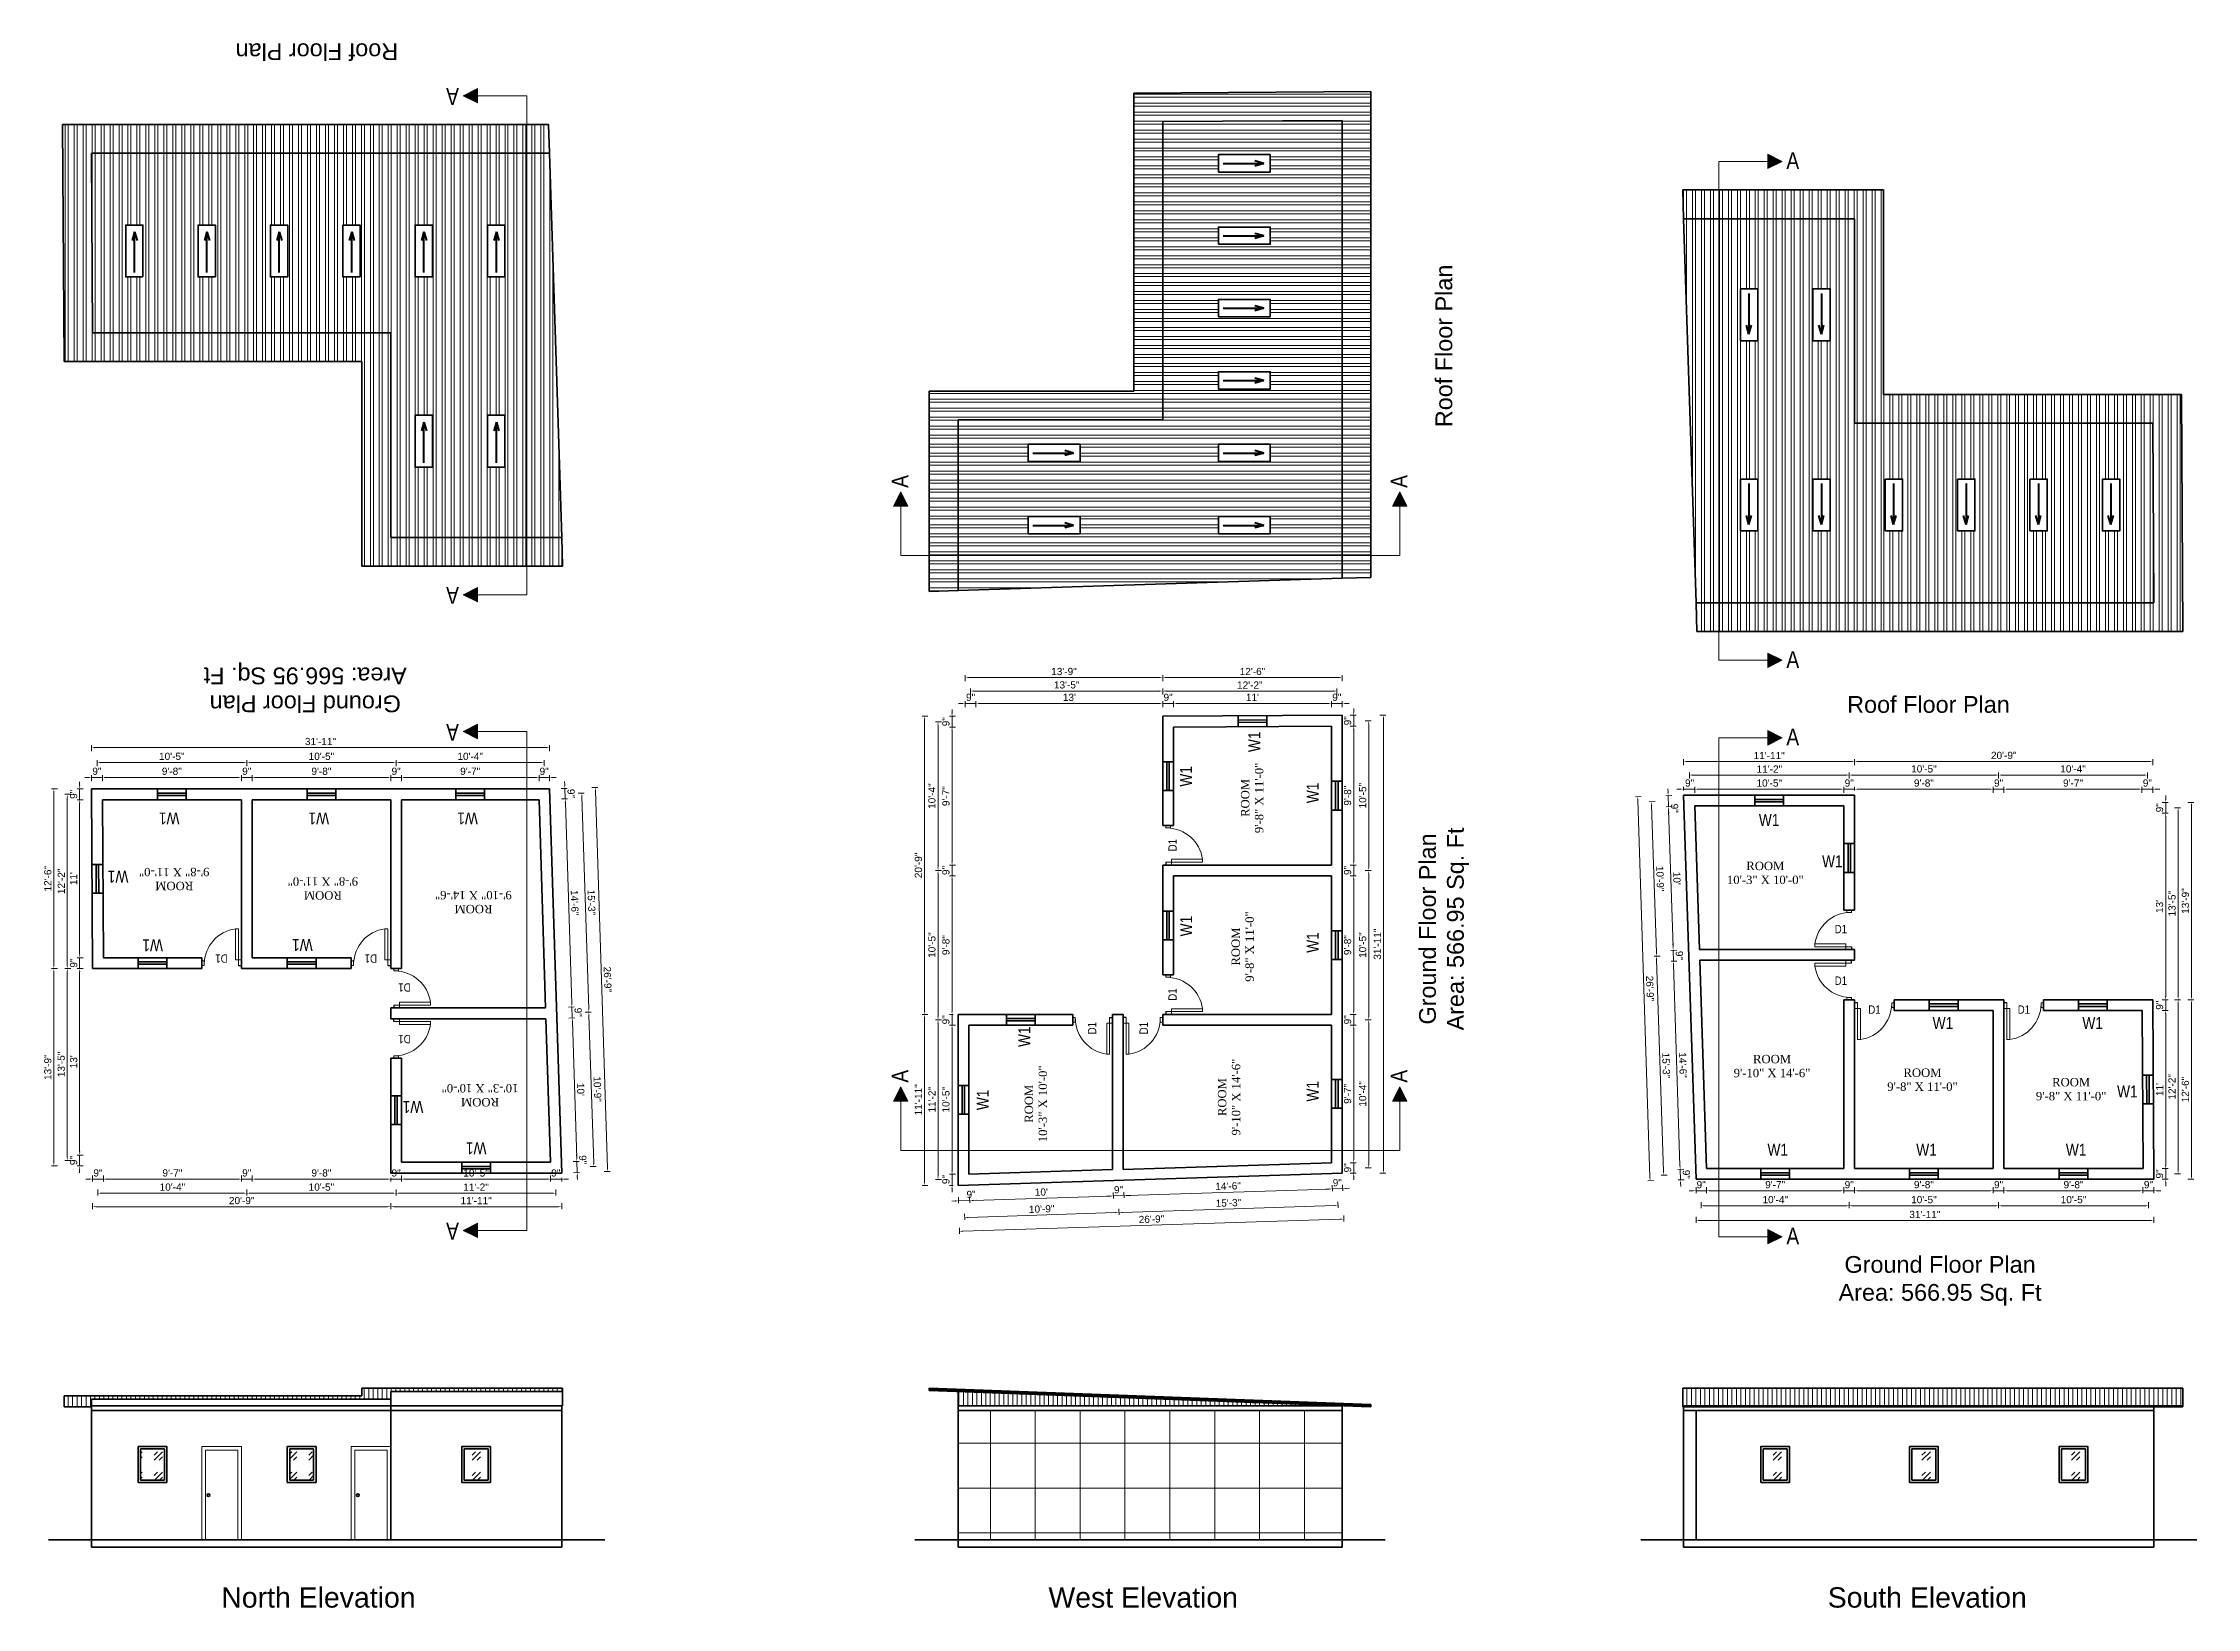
# Model space of a CAD drawing. Header units: inches. Extents: x 354467 to 383786, y -43792 to -31106.
# Drawn here: x 358947 to 360747, y -41280 to -39972 of the extents above; entities that cross this region are included whole.
import ezdxf

# ---------------------------------------------------------------- set-up
doc = ezdxf.new("R2010")
doc.units = ezdxf.units.IN
doc.header["$LTSCALE"] = 2
doc.header["$MEASUREMENT"] = 0
doc.header["$PDMODE"] = 34
doc.layers.get('0').update_dxf_attribs({"linetype": 'CONTINUOUS'})
doc.layers.get('DEFPOINTS').update_dxf_attribs({"color": 141, "linetype": 'CONTINUOUS'})
for name, color, linetype, lineweight in [('1', 7, 'CONTINUOUS', 13), ('DIM_LINE', 173, 'CONTINUOUS', 20), ('dimension', 160, 'CONTINUOUS', 15), ('door', 20, 'CONTINUOUS', 35), ('steps', 253, 'CONTINUOUS', 20), ('truss', 1, 'CONTINUOUS', 25), ('WALL - A', 1, 'CONTINUOUS', 40)]:
    doc.layers.add(name, color=color, linetype=linetype, lineweight=lineweight)
doc.styles.add('Lettring Text', font='arial.ttf')
doc.styles.get("Standard").update_dxf_attribs({"font": 'ARIALN.TTF'})
doc.dimstyles.new('Copy of Standard', dxfattribs={"dimtxt": 6, "dimasz": 2.875, "dimexe": 2, "dimexo": 4, "dimgap": 2, "dimtad": 1, "dimdec": 0, "dimrnd": 1, "dimzin": 0, "dimdsep": 46, "dimlunit": 4, "dimtxsty": 'Lettring Text', "dimcen": 0.1, "dimclrd": 7, "dimclre": 7, "dimclrt": 7, "dimazin": 0, "dimtfac": 0.645, "dimtdec": 0, "dimtmove": 1, "dimatfit": 0, "dimfxl": 3, "dimfxlon": 1, "dimtfillclr": 256, "dimtolj": 1, "dimtzin": 0, "dimlwd": -1, "dimlwe": -1, "dimarcsym": 2})
pattern_1 = [(270, (725935.4815, -80985.571), (7.5, -9e-16), []), (270, (725932.9815, -80988.071), (7.5, -9e-16), [])]
pattern_2 = [(90, (1795.408, -4879.5386), (-3.75, 0), [])]
pattern_3 = [(180, (319111.045, -406984.7445), (-5e-16, -7.5), []), (180, (319108.545, -406982.2445), (-5e-16, -7.5), [])]
pattern_4 = [(90, (-6237.355, 481.658), (-7.5, 0), []), (90, (-6234.855, 484.158), (-7.5, 0), [])]

msp = doc.modelspace()

# ---------------------------------------------------------------- texts
at = {"color": 7, "linetype": 'ByBlock', "lineweight": 5}
for s, insert, char_height, width, attachment_point, rotation in [('{\\fArial CE|b0|i0|c0|p34;Roof\\fArial CE|b0|i0|c238|p34; Floor Plan}', (359175.8, -39979.2), 14, 235.547, 5, 180), ('A', (359283.8, -40023.7), 14, 26.58, 3, 180), ('{\\fArial CE|b0|i0|c0|p34;Roof\\fArial CE|b0|i0|c238|p34; Floor Plan}', (360117.5, -40225.1), 14, 235.547, 5, 90), ('A', (359656, -40333), 14, 26.58, 3, 90), ('A', (360072.9, -40333), 14, 26.58, 3, 90), ('A', (359283.8, -40440.6), 14, 26.58, 3, 180), ('{\\fArial CE|b0|i0|c238|p34;Ground Floor Plan\\PArea: \\fArial CE|b0|i0|c0|p34;566.95\\fArial CE|b0|i0|c238|p34; Sq. Ft}', (359166.1, -40510.4), 14, 235.547, 5, 180), ('A', (359283.8, -40554.9), 14, 26.58, 3, 180), ('W1', (359954.1, -40564.5), 10, 44.166, 1, 90), ('W1', (359896.9, -40593.4), 10, 44.166, 1, 90), ('W1', (360002.8, -40607.2), 10, 44.166, 1, 90), ('W1', (359061, -40625), 10, 44.166, 1, 180), ('W1', (359186, -40625), 10, 44.166, 1, 180), ('W1', (359310.3, -40625), 10, 44.166, 1, 180), ('{\\fArial CE|b0|i0|c238|p34;Ground Floor Plan\\PArea: \\fArial CE|b0|i0|c0|p34;566.95\\fArial CE|b0|i0|c238|p34; Sq. Ft}', (360117.5, -40712.3), 14, 235.547, 5, 90), ('W1', (359018.3, -40673.7), 10, 44.166, 1, 180), ('W1', (359897.1, -40718.5), 10, 44.166, 1, 90), ('W1', (359047.2, -40730.9), 10, 44.166, 1, 180), ('W1', (359172.3, -40730.7), 10, 44.166, 1, 180), ('W1', (360002.8, -40732.2), 10, 44.166, 1, 90), ('W1', (359761.8, -40810.9), 10, 44.166, 1, 90), ('A', (359656, -40830), 14, 26.58, 3, 90), ('A', (360072.9, -40830), 14, 26.58, 3, 90), ('W1', (359727.2, -40863.7), 10, 44.166, 1, 90), ('W1', (360002.8, -40856.5), 10, 44.166, 1, 90), ('W1', (359264.7, -40866), 10, 44.166, 1, 180), ('W1', (359317.5, -40900.6), 10, 44.166, 1, 180), ('A', (359283.8, -40971.8), 14, 26.58, 3, 180)]:
    msp.add_mtext(s, dxfattribs=dict(at, insert=insert, char_height=char_height, width=width, attachment_point=attachment_point, rotation=rotation))
for s, insert, char_height, width, attachment_point in [('A', (360414.3, -40063.3), 14, 26.58, 3), ('A', (360414.3, -40480.2), 14, 26.58, 3), ('{\\fArial CE|b0|i0|c0|p34;Roof\\fArial CE|b0|i0|c238|p34; Floor Plan}', (360522.3, -40524.8), 14, 235.547, 5), ('A', (360414.3, -40544.9), 14, 26.58, 3), ('W1', (360380.6, -40616.2), 10, 44.166, 1), ('W1', (360433.4, -40650.7), 10, 44.166, 1), ('W1', (360525.8, -40786), 10, 44.166, 1), ('W1', (360650.9, -40785.9), 10, 44.166, 1), ('W1', (360679.9, -40843.1), 10, 44.166, 1), ('W1', (360387.8, -40891.8), 10, 44.166, 1), ('W1', (360512.1, -40891.8), 10, 44.166, 1), ('W1', (360637.1, -40891.8), 10, 44.166, 1), ('A', (360414.3, -40961.9), 14, 26.58, 3), ('{\\fArial CE|b0|i0|c238|p34;Ground Floor Plan\\PArea: \\fArial CE|b0|i0|c0|p34;566.95\\fArial CE|b0|i0|c238|p34; Sq. Ft}', (360532, -41006.4), 14, 235.547, 5), ('{\\fArial CE|b0|i0|c238|p34;\\P\\fArial CE|b0|i0|c0|p34;\\H2.8333x;North\\fArial CE|b0|i0|c238|p34; El\\fArial CE|b0|i0|c0|p34;e\\fArial CE|b0|i0|c238|p34;vation}', (359177.1, -41266), 6, 195.297, 5), ('{\\fArial CE|b0|i0|c238|p34;\\P\\fArial CE|b0|i0|c0|p34;\\H2.8333x;West\\fArial CE|b0|i0|c238|p34; El\\fArial CE|b0|i0|c0|p34;e\\fArial CE|b0|i0|c238|p34;vation}', (359866.2, -41266), 6, 195.297, 5), ('{\\fArial CE|b0|i0|c238|p34;\\P\\fArial CE|b0|i0|c0|p34;\\H2.8333x;South\\fArial CE|b0|i0|c238|p34; El\\fArial CE|b0|i0|c0|p34;e\\fArial CE|b0|i0|c238|p34;vation}', (360521.3, -41266), 6, 195.297, 5)]:
    msp.add_mtext(s, dxfattribs=dict(at, insert=insert, char_height=char_height, width=width, attachment_point=attachment_point))
at = {"layer": 'steps', "color": 7, "ltscale": 0.3, "char_height": 7, "width": 70.327, "attachment_point": 2}
for s, insert, rotation in [('{\\fTimes New Roman|b0|i0|c0|p18;ROOM \\P9\'-8" X 11\'-0"}', (359947.9, -40602.8), 90), ('{\\fTimes New Roman|b0|i0|c0|p18;ROOM \\P9\'-8" X 11\'-0"}', (359056.6, -40679.9), 180), ('{\\fTimes New Roman|b0|i0|c0|p18;ROOM \\P9\'-8" X 11\'-0"}', (359180.8, -40687.8), 180), ('{\\fTimes New Roman|b0|i0|c0|p18;ROOM \\P9\'-10" X 14\'-6"}', (359306.6, -40699.2), 180), ('{\\fTimes New Roman|b0|i0|c0|p18;ROOM \\P9\'-8" X 11\'-0"}', (359940, -40727), 90), ('{\\fTimes New Roman|b0|i0|c0|p18;ROOM \\P10\'-3" X 10\'-0"}', (359767.2, -40858.4), 90), ('{\\fTimes New Roman|b0|i0|c0|p18;ROOM \\P9\'-10" X 14\'-6"}', (359928.6, -40852.8), 90), ('{\\fTimes New Roman|b0|i0|c0|p18;ROOM \\P10\'-3" X 10\'-0"}', (359312.1, -40860.6), 180)]:
    msp.add_mtext(s, dxfattribs=dict(at, insert=insert, rotation=rotation))
at = {"layer": 'steps', "color": 7, "ltscale": 0.3, "char_height": 7}
for insert, attachment_point, rotation in [((359894.2, -40642.3), 8, 90), ((359096.1, -40733.6), 8, 180), ((359220.9, -40733.6), 8, 180), ((359249, -40757.7), 8, 180), ((359894.2, -40767.1), 8, 90), ((359820, -40795.2), 2, 90), ((359870.1, -40795.2), 8, 90), ((359249, -40807.8), 2, 180)]:
    msp.add_mtext_dynamic_manual_height_columns('{\\W1;D1}', width=18.621, gutter_width=40, heights=[0], dxfattribs=dict(at, insert=insert, attachment_point=attachment_point, rotation=rotation))
at = {"layer": 'steps', "color": 7, "ltscale": 0.3, "char_height": 7, "width": 70.327, "attachment_point": 2}
for s, insert in [('{\\fTimes New Roman|b0|i0|c0|p18;ROOM \\P10\'-3" X 10\'-0"}', (360386, -40656.1)), ('{\\fTimes New Roman|b0|i0|c0|p18;ROOM \\P9\'-10" X 14\'-6"}', (360391.6, -40817.5)), ('{\\fTimes New Roman|b0|i0|c0|p18;ROOM \\P9\'-8" X 11\'-0"}', (360517.3, -40828.9)), ('{\\fTimes New Roman|b0|i0|c0|p18;ROOM \\P9\'-8" X 11\'-0"}', (360641.5, -40836.8))]:
    msp.add_mtext(s, dxfattribs=dict(at, insert=insert))
at = {"layer": 'steps', "color": 7, "ltscale": 0.3, "char_height": 7}
for insert, attachment_point in [((360449.1, -40708.9), 2), ((360449.1, -40759), 8), ((360477.2, -40783.2), 8), ((360602, -40783.2), 8)]:
    msp.add_mtext_dynamic_manual_height_columns('{\\W1;D1}', width=18.621, gutter_width=40, heights=[0], dxfattribs=dict(at, insert=insert, attachment_point=attachment_point))

# ---------------------------------------------------------------- blocks, each defined once
blk = doc.blocks.new('*D751')
at = {"layer": 'DEFPOINTS', "color": 0, "ltscale": 0.5, "transparency": 16777216}
for p in [(359371.1, -40907.3), (359371.1, -40921.3), (359380.4, -40916.3)]:
    blk.add_point(p, dxfattribs=at)
at = {"layer": 'steps', "color": 7, "ltscale": 0.5, "transparency": 16777216}
for p, q in [((359368.2, -40921.3), (359365.3, -40921.3)), ((359371.1, -40918.3), (359371.1, -40923.3)), ((359380.4, -40921.3), (359371.1, -40921.3)), ((359380.4, -40920.3), (359380.4, -40923.3)), ((359383.3, -40921.3), (359386.1, -40921.3))]:
    blk.add_line(p, q, dxfattribs=at)
for points in [[(359368.2, -40920.8), (359368.2, -40921.8), (359371.1, -40921.3)], [(359383.3, -40920.8), (359383.3, -40921.8), (359380.4, -40921.3)]]:
    blk.add_solid(points, dxfattribs=at)
at = {"layer": 'steps', "color": 7, "ltscale": 0.5, "transparency": 16777216, "insert": (359375.4, -40916.2), "char_height": 6, "attachment_point": 5, "style": 'Lettring Text'}
blk.add_mtext('\\A1;9"', dxfattribs=at)
blk = doc.blocks.new('*D752')
at = {"layer": 'DEFPOINTS', "color": 0, "ltscale": 0.5, "transparency": 16777216}
for p in [(359246.5, -40907.3), (359246.5, -40921.3), (359371.1, -40907.3)]:
    blk.add_point(p, dxfattribs=at)
at = {"layer": 'steps', "color": 7, "ltscale": 0.5, "transparency": 16777216}
for p, q in [((359246.5, -40918.3), (359246.5, -40923.3)), ((359368.2, -40921.3), (359249.4, -40921.3)), ((359371.1, -40918.3), (359371.1, -40923.3))]:
    blk.add_line(p, q, dxfattribs=at)
for points in [[(359249.4, -40920.8), (359249.4, -40921.8), (359246.5, -40921.3)], [(359368.2, -40920.8), (359368.2, -40921.8), (359371.1, -40921.3)]]:
    blk.add_solid(points, dxfattribs=at)
at = {"layer": 'steps', "color": 7, "ltscale": 0.5, "transparency": 16777216, "insert": (359308.8, -40916.2), "char_height": 6, "attachment_point": 5, "style": 'Lettring Text'}
blk.add_mtext('\\A1;10\'-5"', dxfattribs=at)
blk = doc.blocks.new('*D753')
at = {"layer": 'DEFPOINTS', "color": 0, "ltscale": 0.5, "transparency": 16777216}
for p in [(359237.5, -40916.3), (359237.5, -40921.3), (359246.5, -40907.3)]:
    blk.add_point(p, dxfattribs=at)
at = {"layer": 'steps', "color": 7, "ltscale": 0.5, "transparency": 16777216}
for p, q in [((359234.6, -40921.3), (359231.8, -40921.3)), ((359237.5, -40920.3), (359237.5, -40923.3)), ((359246.5, -40921.3), (359237.5, -40921.3)), ((359246.5, -40918.3), (359246.5, -40923.3)), ((359249.4, -40921.3), (359252.3, -40921.3))]:
    blk.add_line(p, q, dxfattribs=at)
for points in [[(359234.6, -40920.8), (359234.6, -40921.8), (359237.5, -40921.3)], [(359249.4, -40920.8), (359249.4, -40921.8), (359246.5, -40921.3)]]:
    blk.add_solid(points, dxfattribs=at)
at = {"layer": 'steps', "color": 7, "ltscale": 0.5, "transparency": 16777216, "insert": (359242, -40916.2), "char_height": 6, "attachment_point": 5, "style": 'Lettring Text'}
blk.add_mtext('\\A1;9"', dxfattribs=at)
blk = doc.blocks.new('*D754')
at = {"layer": 'DEFPOINTS', "color": 0, "ltscale": 0.5, "transparency": 16777216}
for p in [(359242, -40911.8), (359375.5, -40911.8), (359242, -40933.1)]:
    blk.add_point(p, dxfattribs=at)
at = {"layer": 'steps', "color": 7, "ltscale": 0.5, "transparency": 16777216}
for p, q in [((359242, -40930.1), (359242, -40935.1)), ((359372.7, -40933.1), (359244.9, -40933.1)), ((359375.5, -40930.1), (359375.5, -40935.1))]:
    blk.add_line(p, q, dxfattribs=at)
for points in [[(359244.9, -40932.6), (359244.9, -40933.5), (359242, -40933.1)], [(359372.7, -40932.6), (359372.7, -40933.5), (359375.5, -40933.1)]]:
    blk.add_solid(points, dxfattribs=at)
at = {"layer": 'steps', "color": 7, "ltscale": 0.5, "transparency": 16777216, "insert": (359308.8, -40928), "char_height": 6, "attachment_point": 5, "style": 'Lettring Text'}
blk.add_mtext('\\A1;11\'-2"', dxfattribs=at)
blk = doc.blocks.new('*D755')
at = {"layer": 'DEFPOINTS', "color": 0, "ltscale": 0.5, "transparency": 16777216}
for p in [(359237.5, -40916.3), (359380.4, -40916.3), (359237.5, -40944.4)]:
    blk.add_point(p, dxfattribs=at)
at = {"layer": 'steps', "color": 7, "ltscale": 0.5, "transparency": 16777216}
for p, q in [((359237.5, -40941.4), (359237.5, -40946.4)), ((359377.5, -40944.4), (359240.4, -40944.4)), ((359380.4, -40941.4), (359380.4, -40946.4))]:
    blk.add_line(p, q, dxfattribs=at)
for points in [[(359240.4, -40943.9), (359240.4, -40944.8), (359237.5, -40944.4)], [(359377.5, -40943.9), (359377.5, -40944.8), (359380.4, -40944.4)]]:
    blk.add_solid(points, dxfattribs=at)
at = {"layer": 'steps', "color": 7, "ltscale": 0.5, "transparency": 16777216, "insert": (359308.9, -40939.3), "char_height": 6, "attachment_point": 5, "style": 'Lettring Text'}
blk.add_mtext('\\A1;11\'-11"', dxfattribs=at)
blk = doc.blocks.new('*D756')
at = {"layer": 'DEFPOINTS', "color": 0, "ltscale": 0.5, "transparency": 16777216}
for p in [(359361.4, -40585.7), (359370.1, -40595.3), (359361.4, -40604.3)]:
    blk.add_point(p, dxfattribs=at)
at = {"layer": 'steps', "color": 7, "ltscale": 0.5, "transparency": 16777216}
for p, q in [((359358.5, -40585.7), (359355.6, -40585.7)), ((359361.4, -40588.7), (359361.4, -40583.7)), ((359370.1, -40585.7), (359361.4, -40585.7)), ((359370.1, -40588.7), (359370.1, -40583.7)), ((359373, -40585.7), (359375.8, -40585.7))]:
    blk.add_line(p, q, dxfattribs=at)
for points in [[(359358.5, -40585.2), (359358.5, -40586.2), (359361.4, -40585.7)], [(359373, -40585.2), (359373, -40586.2), (359370.1, -40585.7)]]:
    blk.add_solid(points, dxfattribs=at)
at = {"layer": 'steps', "color": 7, "ltscale": 0.5, "transparency": 16777216, "insert": (359365.7, -40580.6), "char_height": 6, "attachment_point": 5, "style": 'Lettring Text'}
blk.add_mtext('\\A1;9"', dxfattribs=at)
blk = doc.blocks.new('*D757')
at = {"layer": 'DEFPOINTS', "color": 0, "ltscale": 0.5, "transparency": 16777216}
for p in [(359246.5, -40585.7), (359246.5, -40595.3), (359361.4, -40604.3)]:
    blk.add_point(p, dxfattribs=at)
at = {"layer": 'steps', "color": 7, "ltscale": 0.5, "transparency": 16777216}
for p, q in [((359246.5, -40588.7), (359246.5, -40583.7)), ((359358.5, -40585.7), (359249.4, -40585.7)), ((359361.4, -40588.7), (359361.4, -40583.7))]:
    blk.add_line(p, q, dxfattribs=at)
for points in [[(359249.4, -40585.2), (359249.4, -40586.2), (359246.5, -40585.7)], [(359358.5, -40585.2), (359358.5, -40586.2), (359361.4, -40585.7)]]:
    blk.add_solid(points, dxfattribs=at)
at = {"layer": 'steps', "color": 7, "ltscale": 0.5, "transparency": 16777216, "insert": (359303.9, -40580.6), "char_height": 6, "attachment_point": 5, "style": 'Lettring Text'}
blk.add_mtext('\\A1;9\'-7"', dxfattribs=at)
blk = doc.blocks.new('*D758')
at = {"layer": 'DEFPOINTS', "color": 0, "ltscale": 0.5, "transparency": 16777216}
for p in [(359237.5, -40585.7), (359237.5, -40595.3), (359246.5, -40595.3)]:
    blk.add_point(p, dxfattribs=at)
at = {"layer": 'steps', "color": 7, "ltscale": 0.5, "transparency": 16777216}
for p, q in [((359234.6, -40585.7), (359231.8, -40585.7)), ((359237.5, -40588.7), (359237.5, -40583.7)), ((359246.5, -40585.7), (359237.5, -40585.7)), ((359246.5, -40588.7), (359246.5, -40583.7)), ((359249.4, -40585.7), (359252.3, -40585.7))]:
    blk.add_line(p, q, dxfattribs=at)
for points in [[(359234.6, -40585.2), (359234.6, -40586.2), (359237.5, -40585.7)], [(359249.4, -40585.2), (359249.4, -40586.2), (359246.5, -40585.7)]]:
    blk.add_solid(points, dxfattribs=at)
at = {"layer": 'steps', "color": 7, "ltscale": 0.5, "transparency": 16777216, "insert": (359242, -40580.6), "char_height": 6, "attachment_point": 5, "style": 'Lettring Text'}
blk.add_mtext('\\A1;9"', dxfattribs=at)
blk = doc.blocks.new('*D759')
at = {"layer": 'DEFPOINTS', "color": 0, "ltscale": 0.5, "transparency": 16777216}
for p in [(359121.7, -40585.7), (359237.5, -40595.3), (359121.7, -40604.3)]:
    blk.add_point(p, dxfattribs=at)
at = {"layer": 'steps', "color": 7, "ltscale": 0.5, "transparency": 16777216}
for p, q in [((359121.7, -40588.7), (359121.7, -40583.7)), ((359234.6, -40585.7), (359124.6, -40585.7)), ((359237.5, -40588.7), (359237.5, -40583.7))]:
    blk.add_line(p, q, dxfattribs=at)
for points in [[(359124.6, -40585.2), (359124.6, -40586.2), (359121.7, -40585.7)], [(359234.6, -40585.2), (359234.6, -40586.2), (359237.5, -40585.7)]]:
    blk.add_solid(points, dxfattribs=at)
at = {"layer": 'steps', "color": 7, "ltscale": 0.5, "transparency": 16777216, "insert": (359179.6, -40580.6), "char_height": 6, "attachment_point": 5, "style": 'Lettring Text'}
blk.add_mtext('\\A1;9\'-8"', dxfattribs=at)
blk = doc.blocks.new('*D760')
at = {"layer": 'DEFPOINTS', "color": 0, "ltscale": 0.5, "transparency": 16777216}
for p in [(359112.7, -40585.7), (359112.7, -40595.3), (359121.7, -40604.3)]:
    blk.add_point(p, dxfattribs=at)
at = {"layer": 'steps', "color": 7, "ltscale": 0.5, "transparency": 16777216}
for p, q in [((359109.8, -40585.7), (359107, -40585.7)), ((359112.7, -40588.7), (359112.7, -40583.7)), ((359121.7, -40585.7), (359112.7, -40585.7)), ((359121.7, -40588.7), (359121.7, -40583.7)), ((359124.6, -40585.7), (359127.5, -40585.7))]:
    blk.add_line(p, q, dxfattribs=at)
for points in [[(359109.8, -40585.2), (359109.8, -40586.2), (359112.7, -40585.7)], [(359124.6, -40585.2), (359124.6, -40586.2), (359121.7, -40585.7)]]:
    blk.add_solid(points, dxfattribs=at)
at = {"layer": 'steps', "color": 7, "ltscale": 0.5, "transparency": 16777216, "insert": (359117.2, -40580.6), "char_height": 6, "attachment_point": 5, "style": 'Lettring Text'}
blk.add_mtext('\\A1;9"', dxfattribs=at)
blk = doc.blocks.new('*D761')
at = {"layer": 'DEFPOINTS', "color": 0, "ltscale": 0.5, "transparency": 16777216}
for p in [(358996.6, -40585.7), (359112.7, -40595.3), (358996.6, -40604.3)]:
    blk.add_point(p, dxfattribs=at)
at = {"layer": 'steps', "color": 7, "ltscale": 0.5, "transparency": 16777216}
for p, q in [((358996.6, -40588.7), (358996.6, -40583.7)), ((359109.8, -40585.7), (358999.5, -40585.7)), ((359112.7, -40588.7), (359112.7, -40583.7))]:
    blk.add_line(p, q, dxfattribs=at)
for points in [[(358999.5, -40585.2), (358999.5, -40586.2), (358996.6, -40585.7)], [(359109.8, -40585.2), (359109.8, -40586.2), (359112.7, -40585.7)]]:
    blk.add_solid(points, dxfattribs=at)
at = {"layer": 'steps', "color": 7, "ltscale": 0.5, "transparency": 16777216, "insert": (359054.6, -40580.6), "char_height": 6, "attachment_point": 5, "style": 'Lettring Text'}
blk.add_mtext('\\A1;9\'-8"', dxfattribs=at)
blk = doc.blocks.new('*D762')
at = {"layer": 'DEFPOINTS', "color": 0, "ltscale": 0.5, "transparency": 16777216}
for p in [(358987.5, -40585.7), (358987.5, -40595.3), (358996.6, -40604.3)]:
    blk.add_point(p, dxfattribs=at)
at = {"layer": 'steps', "color": 7, "ltscale": 0.5, "transparency": 16777216}
for p, q in [((358984.6, -40585.7), (358981.8, -40585.7)), ((358987.5, -40588.7), (358987.5, -40583.7)), ((358996.6, -40585.7), (358987.5, -40585.7)), ((358996.6, -40588.7), (358996.6, -40583.7)), ((358999.5, -40585.7), (359002.3, -40585.7))]:
    blk.add_line(p, q, dxfattribs=at)
for points in [[(358984.6, -40585.2), (358984.6, -40586.2), (358987.5, -40585.7)], [(358999.5, -40585.2), (358999.5, -40586.2), (358996.6, -40585.7)]]:
    blk.add_solid(points, dxfattribs=at)
at = {"layer": 'steps', "color": 7, "ltscale": 0.5, "transparency": 16777216, "insert": (358992, -40580.6), "char_height": 6, "attachment_point": 5, "style": 'Lettring Text'}
blk.add_mtext('\\A1;9"', dxfattribs=at)
blk = doc.blocks.new('*D763')
at = {"layer": 'DEFPOINTS', "color": 0, "ltscale": 0.5, "transparency": 16777216}
for p in [(359242, -40573.2), (359242, -40599.8), (359365.7, -40599.8)]:
    blk.add_point(p, dxfattribs=at)
at = {"layer": 'steps', "color": 7, "ltscale": 0.5, "transparency": 16777216}
for p, q in [((359242, -40576.2), (359242, -40571.2)), ((359362.8, -40573.2), (359244.9, -40573.2)), ((359365.7, -40576.2), (359365.7, -40571.2))]:
    blk.add_line(p, q, dxfattribs=at)
for points in [[(359244.9, -40572.7), (359244.9, -40573.6), (359242, -40573.2)], [(359362.8, -40572.7), (359362.8, -40573.6), (359365.7, -40573.2)]]:
    blk.add_solid(points, dxfattribs=at)
at = {"layer": 'steps', "color": 7, "ltscale": 0.5, "transparency": 16777216, "insert": (359303.9, -40568.1), "char_height": 6, "attachment_point": 5, "style": 'Lettring Text'}
blk.add_mtext('\\A1;10\'-4"', dxfattribs=at)
blk = doc.blocks.new('*D764')
at = {"layer": 'DEFPOINTS', "color": 0, "ltscale": 0.5, "transparency": 16777216}
for p in [(359117.2, -40573.2), (359117.2, -40599.8), (359242, -40599.8)]:
    blk.add_point(p, dxfattribs=at)
at = {"layer": 'steps', "color": 7, "ltscale": 0.5, "transparency": 16777216}
for p, q in [((359117.2, -40576.2), (359117.2, -40571.2)), ((359239.1, -40573.2), (359120.1, -40573.2)), ((359242, -40576.2), (359242, -40571.2))]:
    blk.add_line(p, q, dxfattribs=at)
for points in [[(359120.1, -40572.7), (359120.1, -40573.6), (359117.2, -40573.2)], [(359239.1, -40572.7), (359239.1, -40573.6), (359242, -40573.2)]]:
    blk.add_solid(points, dxfattribs=at)
at = {"layer": 'steps', "color": 7, "ltscale": 0.5, "transparency": 16777216, "insert": (359179.6, -40568.1), "char_height": 6, "attachment_point": 5, "style": 'Lettring Text'}
blk.add_mtext('\\A1;10\'-5"', dxfattribs=at)
blk = doc.blocks.new('*D765')
at = {"layer": 'DEFPOINTS', "color": 0, "ltscale": 0.5, "transparency": 16777216}
for p in [(358992.1, -40573.2), (358992.1, -40599.8), (359117.2, -40599.8)]:
    blk.add_point(p, dxfattribs=at)
at = {"layer": 'steps', "color": 7, "ltscale": 0.5, "transparency": 16777216}
for p, q in [((358992.1, -40576.2), (358992.1, -40571.2)), ((359114.3, -40573.2), (358995, -40573.2)), ((359117.2, -40576.2), (359117.2, -40571.2))]:
    blk.add_line(p, q, dxfattribs=at)
for points in [[(358995, -40572.7), (358995, -40573.6), (358992.1, -40573.2)], [(359114.3, -40572.7), (359114.3, -40573.6), (359117.2, -40573.2)]]:
    blk.add_solid(points, dxfattribs=at)
at = {"layer": 'steps', "color": 7, "ltscale": 0.5, "transparency": 16777216, "insert": (359054.6, -40568.1), "char_height": 6, "attachment_point": 5, "style": 'Lettring Text'}
blk.add_mtext('\\A1;10\'-5"', dxfattribs=at)
blk = doc.blocks.new('*D766')
at = {"layer": 'DEFPOINTS', "color": 0, "ltscale": 0.5, "transparency": 16777216}
for p in [(358987.5, -40560.8), (358987.5, -40595.3), (359370.1, -40595.3)]:
    blk.add_point(p, dxfattribs=at)
at = {"layer": 'steps', "color": 7, "ltscale": 0.5, "transparency": 16777216}
for p, q in [((358987.5, -40563.8), (358987.5, -40558.8)), ((359367.2, -40560.8), (358990.4, -40560.8)), ((359370.1, -40563.8), (359370.1, -40558.8))]:
    blk.add_line(p, q, dxfattribs=at)
for points in [[(358990.4, -40560.3), (358990.4, -40561.3), (358987.5, -40560.8)], [(359367.2, -40560.3), (359367.2, -40561.3), (359370.1, -40560.8)]]:
    blk.add_solid(points, dxfattribs=at)
at = {"layer": 'steps', "color": 7, "ltscale": 0.5, "transparency": 16777216, "insert": (359178.8, -40555.7), "char_height": 6, "attachment_point": 5, "style": 'Lettring Text'}
blk.add_mtext('\\A1;31\'-11"', dxfattribs=at)
blk = doc.blocks.new('*D767')
at = {"layer": 'DEFPOINTS', "color": 0, "ltscale": 0.5, "transparency": 16777216}
for p in [(359367.2, -40787.3), (359389.2, -40786.6), (359371.1, -40907.3)]:
    blk.add_point(p, dxfattribs=at)
at = {"layer": 'steps', "color": 7, "ltscale": 0.5, "transparency": 16777216}
for p, q in [((359386.2, -40786.7), (359391.2, -40786.5)), ((359392.9, -40903.7), (359389.3, -40789.5)), ((359390, -40906.7), (359395, -40906.5))]:
    blk.add_line(p, q, dxfattribs=at)
for points in [[(359389.7, -40789.4), (359388.8, -40789.5), (359389.2, -40786.6)], [(359393.4, -40903.7), (359392.5, -40903.7), (359393, -40906.6)]]:
    blk.add_solid(points, dxfattribs=at)
at = {"layer": 'steps', "color": 7, "ltscale": 0.5, "transparency": 16777216, "insert": (359396.2, -40846.4), "char_height": 6, "attachment_point": 5, "rotation": 271.8384, "style": 'Lettring Text'}
blk.add_mtext("\\A1;10'", dxfattribs=at)
blk = doc.blocks.new('*D768')
at = {"layer": 'DEFPOINTS', "color": 0, "ltscale": 0.5, "transparency": 16777216}
for p in [(359371.1, -40907.3), (359380.4, -40916.3), (359393.3, -40915.9)]:
    blk.add_point(p, dxfattribs=at)
at = {"layer": 'steps', "color": 7, "ltscale": 0.5, "transparency": 16777216}
for p, q in [((359392.9, -40903.7), (359392.8, -40900.8)), ((359390, -40906.7), (359395, -40906.5)), ((359390.3, -40916), (359395.3, -40915.8)), ((359393, -40906.6), (359393.3, -40915.9)), ((359393.4, -40918.7), (359393.5, -40921.6))]:
    blk.add_line(p, q, dxfattribs=at)
for points in [[(359393.4, -40903.7), (359392.5, -40903.7), (359393, -40906.6)], [(359393.9, -40918.7), (359392.9, -40918.8), (359393.3, -40915.9)]]:
    blk.add_solid(points, dxfattribs=at)
at = {"layer": 'steps', "color": 7, "ltscale": 0.5, "transparency": 16777216, "insert": (359398, -40905.1), "char_height": 6, "attachment_point": 5, "rotation": 271.8384, "style": 'Lettring Text'}
blk.add_mtext('\\A1;9"', dxfattribs=at)
blk = doc.blocks.new('*D769')
at = {"layer": 'DEFPOINTS', "color": 0, "ltscale": 0.5, "transparency": 16777216}
for p in [(359388.9, -40777.6), (359366.9, -40778.3), (359367.2, -40787.3)]:
    blk.add_point(p, dxfattribs=at)
at = {"layer": 'steps', "color": 7, "ltscale": 0.5, "transparency": 16777216}
for p, q in [((359385.9, -40777.7), (359390.9, -40777.5)), ((359388.8, -40774.7), (359388.7, -40771.8)), ((359389.2, -40786.6), (359388.9, -40777.6)), ((359386.2, -40786.7), (359391.2, -40786.5)), ((359389.3, -40789.5), (359389.4, -40792.3))]:
    blk.add_line(p, q, dxfattribs=at)
for points in [[(359389.3, -40774.7), (359388.3, -40774.7), (359388.9, -40777.6)], [(359389.7, -40789.4), (359388.8, -40789.5), (359389.2, -40786.6)]]:
    blk.add_solid(points, dxfattribs=at)
at = {"layer": 'steps', "color": 7, "ltscale": 0.5, "transparency": 16777216, "insert": (359394.1, -40781.9), "char_height": 6, "attachment_point": 5, "rotation": 271.8384, "style": 'Lettring Text'}
blk.add_mtext('\\A1;9"', dxfattribs=at)
blk = doc.blocks.new('*D770')
at = {"layer": 'DEFPOINTS', "color": 0, "ltscale": 0.5, "transparency": 16777216}
for p in [(359361.4, -40604.3), (359383.3, -40603.6), (359366.9, -40778.3)]:
    blk.add_point(p, dxfattribs=at)
at = {"layer": 'steps', "color": 7, "ltscale": 0.5, "transparency": 16777216}
for p, q in [((359380.3, -40603.7), (359385.3, -40603.5)), ((359388.8, -40774.7), (359383.4, -40606.5)), ((359385.9, -40777.7), (359390.9, -40777.5))]:
    blk.add_line(p, q, dxfattribs=at)
for points in [[(359383.9, -40606.4), (359382.9, -40606.5), (359383.3, -40603.6)], [(359389.3, -40774.7), (359388.3, -40774.7), (359388.9, -40777.6)]]:
    blk.add_solid(points, dxfattribs=at)
at = {"layer": 'steps', "color": 7, "ltscale": 0.5, "transparency": 16777216, "insert": (359391.2, -40690.4), "char_height": 6, "attachment_point": 5, "rotation": 271.8384, "style": 'Lettring Text'}
blk.add_mtext('\\A1;14\'-6"', dxfattribs=at)
blk = doc.blocks.new('*D771')
at = {"layer": 'DEFPOINTS', "color": 0, "ltscale": 0.5, "transparency": 16777216}
for p in [(359370.1, -40595.3), (359383, -40594.9), (359361.4, -40604.3)]:
    blk.add_point(p, dxfattribs=at)
at = {"layer": 'steps', "color": 7, "ltscale": 0.5, "transparency": 16777216}
for p, q in [((359380, -40595), (359385, -40594.8)), ((359382.9, -40592), (359382.8, -40589.1)), ((359383.3, -40603.6), (359383, -40594.9)), ((359380.3, -40603.7), (359385.3, -40603.5)), ((359383.4, -40606.5), (359383.5, -40609.3))]:
    blk.add_line(p, q, dxfattribs=at)
for points in [[(359383.4, -40592), (359382.4, -40592), (359383, -40594.9)], [(359383.9, -40606.4), (359382.9, -40606.5), (359383.3, -40603.6)]]:
    blk.add_solid(points, dxfattribs=at)
at = {"layer": 'steps', "color": 7, "ltscale": 0.5, "transparency": 16777216, "insert": (359388.2, -40599.1), "char_height": 6, "attachment_point": 5, "rotation": 271.8384, "style": 'Lettring Text'}
blk.add_mtext('\\A1;9"', dxfattribs=at)
blk = doc.blocks.new('*D772')
at = {"layer": 'DEFPOINTS', "color": 0, "ltscale": 0.5, "transparency": 16777216}
for p in [(359371.6, -40782.8), (359403, -40781.8), (359375.7, -40911.8)]:
    blk.add_point(p, dxfattribs=at)
at = {"layer": 'steps', "color": 7, "ltscale": 0.5, "transparency": 16777216}
for p, q in [((359400, -40781.9), (359405, -40781.7)), ((359407.1, -40907.9), (359403.1, -40784.6)), ((359404.2, -40910.9), (359409.2, -40910.7))]:
    blk.add_line(p, q, dxfattribs=at)
for points in [[(359403.6, -40784.6), (359402.7, -40784.7), (359403, -40781.8)], [(359407.6, -40907.9), (359406.6, -40907.9), (359407.2, -40910.8)]]:
    blk.add_solid(points, dxfattribs=at)
at = {"layer": 'steps', "color": 7, "ltscale": 0.5, "transparency": 16777216, "insert": (359410.2, -40846.1), "char_height": 6, "attachment_point": 5, "rotation": 271.8384, "style": 'Lettring Text'}
blk.add_mtext('\\A1;10\'-9"', dxfattribs=at)
blk = doc.blocks.new('*D773')
at = {"layer": 'DEFPOINTS', "color": 0, "ltscale": 0.5, "transparency": 16777216}
for p in [(359365.7, -40599.8), (359397.2, -40598.8), (359371.6, -40782.8)]:
    blk.add_point(p, dxfattribs=at)
at = {"layer": 'steps', "color": 7, "ltscale": 0.5, "transparency": 16777216}
for p, q in [((359394.2, -40598.9), (359399.2, -40598.7)), ((359402.9, -40778.9), (359397.3, -40601.6)), ((359400, -40781.9), (359405, -40781.7))]:
    blk.add_line(p, q, dxfattribs=at)
for points in [[(359397.7, -40601.6), (359396.8, -40601.7), (359397.2, -40598.8)], [(359403.4, -40778.9), (359402.5, -40778.9), (359403, -40781.8)]]:
    blk.add_solid(points, dxfattribs=at)
at = {"layer": 'steps', "color": 7, "ltscale": 0.5, "transparency": 16777216, "insert": (359405.2, -40690.1), "char_height": 6, "attachment_point": 5, "rotation": 271.8384, "style": 'Lettring Text'}
blk.add_mtext('\\A1;15\'-3"', dxfattribs=at)
blk = doc.blocks.new('*D774')
at = {"layer": 'DEFPOINTS', "color": 0, "ltscale": 0.5, "transparency": 16777216}
for p in [(359370.1, -40595.3), (359380.4, -40916.3), (359418.8, -40915.1)]:
    blk.add_point(p, dxfattribs=at)
at = {"layer": 'steps', "color": 7, "ltscale": 0.5, "transparency": 16777216}
for p, q in [((359405.5, -40594.1), (359410.5, -40594)), ((359408.6, -40596.9), (359418.7, -40912.2)), ((359415.8, -40915.1), (359420.8, -40915))]:
    blk.add_line(p, q, dxfattribs=at)
for points in [[(359409, -40596.9), (359408.1, -40596.9), (359408.5, -40594.1)], [(359419.2, -40912.2), (359418.2, -40912.2), (359418.8, -40915.1)]]:
    blk.add_solid(points, dxfattribs=at)
at = {"layer": 'steps', "color": 7, "ltscale": 0.5, "transparency": 16777216, "insert": (359418.7, -40754.4), "char_height": 6, "attachment_point": 5, "rotation": 271.8384, "style": 'Lettring Text'}
blk.add_mtext('\\A1;26\'-9"', dxfattribs=at)
blk = doc.blocks.new('*D775')
at = {"layer": 'DEFPOINTS', "color": 0, "ltscale": 0.5, "transparency": 16777216}
for p in [(358967.3, -40599.8), (358992.1, -40599.8), (358988.4, -40745.3)]:
    blk.add_point(p, dxfattribs=at)
at = {"layer": 'steps', "color": 7, "ltscale": 0.5, "transparency": 16777216}
for p, q in [((358970.3, -40599.8), (358965.3, -40599.8)), ((358967.3, -40742.4), (358967.3, -40602.7)), ((358970.3, -40745.3), (358965.3, -40745.3))]:
    blk.add_line(p, q, dxfattribs=at)
for points in [[(358966.8, -40602.7), (358967.7, -40602.7), (358967.3, -40599.8)], [(358966.8, -40742.4), (358967.7, -40742.4), (358967.3, -40745.3)]]:
    blk.add_solid(points, dxfattribs=at)
at = {"layer": 'steps', "color": 7, "ltscale": 0.5, "transparency": 16777216, "insert": (358962.3, -40672.5), "char_height": 6, "attachment_point": 5, "rotation": 90, "style": 'Lettring Text'}
blk.add_mtext('\\A1;12\'-2"', dxfattribs=at)
blk = doc.blocks.new('*D776')
at = {"layer": 'DEFPOINTS', "color": 0, "ltscale": 0.5, "transparency": 16777216}
for p in [(358977.6, -40604.3), (358996.6, -40604.3), (358997.4, -40736.3)]:
    blk.add_point(p, dxfattribs=at)
at = {"layer": 'steps', "color": 7, "ltscale": 0.5, "transparency": 16777216}
for p, q in [((358980.6, -40604.3), (358975.6, -40604.3)), ((358977.6, -40733.4), (358977.6, -40607.2)), ((358980.6, -40736.3), (358975.6, -40736.3))]:
    blk.add_line(p, q, dxfattribs=at)
for points in [[(358977.2, -40607.2), (358978.1, -40607.2), (358977.6, -40604.3)], [(358977.2, -40733.4), (358978.1, -40733.4), (358977.6, -40736.3)]]:
    blk.add_solid(points, dxfattribs=at)
at = {"layer": 'steps', "color": 7, "ltscale": 0.5, "transparency": 16777216, "insert": (358972.6, -40670.3), "char_height": 6, "attachment_point": 5, "rotation": 90, "style": 'Lettring Text'}
blk.add_mtext("\\A1;11'", dxfattribs=at)
blk = doc.blocks.new('*D777')
at = {"layer": 'DEFPOINTS', "color": 0, "ltscale": 0.5, "transparency": 16777216}
for p in [(358997.4, -40736.3), (358977.6, -40745.3), (358988.4, -40745.3)]:
    blk.add_point(p, dxfattribs=at)
at = {"layer": 'steps', "color": 7, "ltscale": 0.5, "transparency": 16777216}
for p, q in [((358980.6, -40736.3), (358975.6, -40736.3)), ((358977.6, -40733.4), (358977.6, -40730.5)), ((358977.6, -40736.3), (358977.6, -40745.3)), ((358980.6, -40745.3), (358975.6, -40745.3)), ((358977.6, -40748.2), (358977.6, -40751))]:
    blk.add_line(p, q, dxfattribs=at)
for points in [[(358977.2, -40733.4), (358978.1, -40733.4), (358977.6, -40736.3)], [(358977.2, -40748.2), (358978.1, -40748.2), (358977.6, -40745.3)]]:
    blk.add_solid(points, dxfattribs=at)
at = {"layer": 'steps', "color": 7, "ltscale": 0.5, "transparency": 16777216, "insert": (358972.6, -40740.8), "char_height": 6, "attachment_point": 5, "rotation": 90, "style": 'Lettring Text'}
blk.add_mtext('\\A1;9"', dxfattribs=at)
blk = doc.blocks.new('*D778')
at = {"layer": 'DEFPOINTS', "color": 0, "ltscale": 0.5, "transparency": 16777216}
for p in [(358977.6, -40595.3), (358987.5, -40595.3), (358996.6, -40604.3)]:
    blk.add_point(p, dxfattribs=at)
at = {"layer": 'steps', "color": 7, "ltscale": 0.5, "transparency": 16777216}
for p, q in [((358980.6, -40595.3), (358975.6, -40595.3)), ((358977.6, -40592.4), (358977.6, -40589.5)), ((358977.6, -40604.3), (358977.6, -40595.3)), ((358980.6, -40604.3), (358975.6, -40604.3)), ((358977.6, -40607.2), (358977.6, -40610))]:
    blk.add_line(p, q, dxfattribs=at)
for points in [[(358977.2, -40592.4), (358978.1, -40592.4), (358977.6, -40595.3)], [(358977.2, -40607.2), (358978.1, -40607.2), (358977.6, -40604.3)]]:
    blk.add_solid(points, dxfattribs=at)
at = {"layer": 'steps', "color": 7, "ltscale": 0.5, "transparency": 16777216, "insert": (358972.6, -40599.8), "char_height": 6, "attachment_point": 5, "rotation": 90, "style": 'Lettring Text'}
blk.add_mtext('\\A1;9"', dxfattribs=at)
blk = doc.blocks.new('*D779')
at = {"layer": 'DEFPOINTS', "color": 0, "ltscale": 0.5, "transparency": 16777216}
for p in [(358987.5, -40595.3), (358956, -40745.3), (358988.4, -40745.3)]:
    blk.add_point(p, dxfattribs=at)
at = {"layer": 'steps', "color": 7, "ltscale": 0.5, "transparency": 16777216}
for p, q in [((358959, -40595.3), (358954, -40595.3)), ((358956, -40598.2), (358956, -40742.4)), ((358959, -40745.3), (358954, -40745.3))]:
    blk.add_line(p, q, dxfattribs=at)
for points in [[(358955.6, -40598.2), (358956.5, -40598.2), (358956, -40595.3)], [(358955.6, -40742.4), (358956.5, -40742.4), (358956, -40745.3)]]:
    blk.add_solid(points, dxfattribs=at)
at = {"layer": 'steps', "color": 7, "ltscale": 0.5, "transparency": 16777216, "insert": (358951, -40670.3), "char_height": 6, "attachment_point": 5, "rotation": 90, "style": 'Lettring Text'}
blk.add_mtext('\\A1;12\'-6"', dxfattribs=at)
blk = doc.blocks.new('*D780')
at = {"layer": 'DEFPOINTS', "color": 0, "ltscale": 0.5, "transparency": 16777216}
for p in [(358988.4, -40745.3), (358977.6, -40901.3), (359246.5, -40901.3)]:
    blk.add_point(p, dxfattribs=at)
at = {"layer": 'steps', "color": 7, "ltscale": 0.5, "transparency": 16777216}
for p, q in [((358980.6, -40745.3), (358975.6, -40745.3)), ((358977.6, -40748.2), (358977.6, -40898.4)), ((358980.6, -40901.3), (358975.6, -40901.3))]:
    blk.add_line(p, q, dxfattribs=at)
for points in [[(358977.2, -40748.2), (358978.1, -40748.2), (358977.6, -40745.3)], [(358977.2, -40898.4), (358978.1, -40898.4), (358977.6, -40901.3)]]:
    blk.add_solid(points, dxfattribs=at)
at = {"layer": 'steps', "color": 7, "ltscale": 0.5, "transparency": 16777216, "insert": (358972.6, -40823.3), "char_height": 6, "attachment_point": 5, "rotation": 90, "style": 'Lettring Text'}
blk.add_mtext("\\A1;13'", dxfattribs=at)
blk = doc.blocks.new('*D781')
at = {"layer": 'DEFPOINTS', "color": 0, "ltscale": 0.5, "transparency": 16777216}
for p in [(359246.5, -40901.3), (358977.6, -40910.3), (359237.5, -40910.3)]:
    blk.add_point(p, dxfattribs=at)
at = {"layer": 'steps', "color": 7, "ltscale": 0.5, "transparency": 16777216}
for p, q in [((358980.6, -40901.3), (358975.6, -40901.3)), ((358977.6, -40898.4), (358977.6, -40895.5)), ((358977.6, -40901.3), (358977.6, -40910.3)), ((358980.6, -40910.3), (358975.6, -40910.3)), ((358977.6, -40913.2), (358977.6, -40916))]:
    blk.add_line(p, q, dxfattribs=at)
for points in [[(358977.2, -40898.4), (358978.1, -40898.4), (358977.6, -40901.3)], [(358977.2, -40913.2), (358978.1, -40913.2), (358977.6, -40910.3)]]:
    blk.add_solid(points, dxfattribs=at)
at = {"layer": 'steps', "color": 7, "ltscale": 0.5, "transparency": 16777216, "insert": (358972.6, -40905.8), "char_height": 6, "attachment_point": 5, "rotation": 90, "style": 'Lettring Text'}
blk.add_mtext('\\A1;9"', dxfattribs=at)
blk = doc.blocks.new('*D782')
at = {"layer": 'DEFPOINTS', "color": 0, "ltscale": 0.5, "transparency": 16777216}
for p in [(358988.4, -40745.3), (358967.3, -40905.8), (359242, -40905.8)]:
    blk.add_point(p, dxfattribs=at)
at = {"layer": 'steps', "color": 7, "ltscale": 0.5, "transparency": 16777216}
for p, q in [((358970.3, -40745.3), (358965.3, -40745.3)), ((358967.3, -40748.2), (358967.3, -40902.9)), ((358970.3, -40905.8), (358965.3, -40905.8))]:
    blk.add_line(p, q, dxfattribs=at)
for points in [[(358966.8, -40748.2), (358967.7, -40748.2), (358967.3, -40745.3)], [(358966.8, -40902.9), (358967.7, -40902.9), (358967.3, -40905.8)]]:
    blk.add_solid(points, dxfattribs=at)
at = {"layer": 'steps', "color": 7, "ltscale": 0.5, "transparency": 16777216, "insert": (358962.2, -40825.5), "char_height": 6, "attachment_point": 5, "rotation": 90, "style": 'Lettring Text'}
blk.add_mtext('\\A1;13\'-5"', dxfattribs=at)
blk = doc.blocks.new('*D783')
at = {"layer": 'DEFPOINTS', "color": 0, "ltscale": 0.5, "transparency": 16777216}
for p in [(358988.4, -40745.3), (358956, -40910.3), (359237.5, -40910.3)]:
    blk.add_point(p, dxfattribs=at)
at = {"layer": 'steps', "color": 7, "ltscale": 0.5, "transparency": 16777216}
for p, q in [((358959, -40745.3), (358954, -40745.3)), ((358956, -40748.2), (358956, -40907.4)), ((358959, -40910.3), (358954, -40910.3))]:
    blk.add_line(p, q, dxfattribs=at)
for points in [[(358955.6, -40748.2), (358956.5, -40748.2), (358956, -40745.3)], [(358955.6, -40907.4), (358956.5, -40907.4), (358956, -40910.3)]]:
    blk.add_solid(points, dxfattribs=at)
at = {"layer": 'steps', "color": 7, "ltscale": 0.5, "transparency": 16777216, "insert": (358951, -40827.8), "char_height": 6, "attachment_point": 5, "rotation": 90, "style": 'Lettring Text'}
blk.add_mtext('\\A1;13\'-9"', dxfattribs=at)
blk = doc.blocks.new('*D784')
at = {"layer": 'DEFPOINTS', "color": 0, "ltscale": 0.5, "transparency": 16777216}
for p in [(359121.7, -40736.3), (359121.7, -40921.3), (359237.5, -40916.3)]:
    blk.add_point(p, dxfattribs=at)
at = {"layer": 'steps', "color": 7, "ltscale": 0.5, "transparency": 16777216}
for p, q in [((359121.7, -40918.3), (359121.7, -40923.3)), ((359234.6, -40921.3), (359124.6, -40921.3)), ((359237.5, -40920.3), (359237.5, -40923.3))]:
    blk.add_line(p, q, dxfattribs=at)
for points in [[(359124.6, -40920.8), (359124.6, -40921.8), (359121.7, -40921.3)], [(359234.6, -40920.8), (359234.6, -40921.8), (359237.5, -40921.3)]]:
    blk.add_solid(points, dxfattribs=at)
at = {"layer": 'steps', "color": 7, "ltscale": 0.5, "transparency": 16777216, "insert": (359179.6, -40916.2), "char_height": 6, "attachment_point": 5, "style": 'Lettring Text'}
blk.add_mtext('\\A1;9\'-8"', dxfattribs=at)
blk = doc.blocks.new('*D785')
at = {"layer": 'DEFPOINTS', "color": 0, "ltscale": 0.5, "transparency": 16777216}
for p in [(359121.7, -40736.3), (359112.7, -40745.3), (359112.7, -40921.3)]:
    blk.add_point(p, dxfattribs=at)
at = {"layer": 'steps', "color": 7, "ltscale": 0.5, "transparency": 16777216}
for p, q in [((359109.8, -40921.3), (359107, -40921.3)), ((359112.7, -40918.3), (359112.7, -40923.3)), ((359121.7, -40921.3), (359112.7, -40921.3)), ((359121.7, -40918.3), (359121.7, -40923.3)), ((359124.6, -40921.3), (359127.5, -40921.3))]:
    blk.add_line(p, q, dxfattribs=at)
for points in [[(359109.8, -40920.8), (359109.8, -40921.8), (359112.7, -40921.3)], [(359124.6, -40920.8), (359124.6, -40921.8), (359121.7, -40921.3)]]:
    blk.add_solid(points, dxfattribs=at)
at = {"layer": 'steps', "color": 7, "ltscale": 0.5, "transparency": 16777216, "insert": (359117.2, -40916.2), "char_height": 6, "attachment_point": 5, "style": 'Lettring Text'}
blk.add_mtext('\\A1;9"', dxfattribs=at)
blk = doc.blocks.new('*D786')
at = {"layer": 'DEFPOINTS', "color": 0, "ltscale": 0.5, "transparency": 16777216}
for p in [(358997.4, -40736.3), (359112.7, -40745.3), (358997.4, -40921.3)]:
    blk.add_point(p, dxfattribs=at)
at = {"layer": 'steps', "color": 7, "ltscale": 0.5, "transparency": 16777216}
for p, q in [((358997.4, -40918.3), (358997.4, -40923.3)), ((359109.8, -40921.3), (359000.3, -40921.3)), ((359112.7, -40918.3), (359112.7, -40923.3))]:
    blk.add_line(p, q, dxfattribs=at)
for points in [[(359000.3, -40920.8), (359000.3, -40921.8), (358997.4, -40921.3)], [(359109.8, -40920.8), (359109.8, -40921.8), (359112.7, -40921.3)]]:
    blk.add_solid(points, dxfattribs=at)
at = {"layer": 'steps', "color": 7, "ltscale": 0.5, "transparency": 16777216, "insert": (359055.1, -40916.2), "char_height": 6, "attachment_point": 5, "style": 'Lettring Text'}
blk.add_mtext('\\A1;9\'-7"', dxfattribs=at)
blk = doc.blocks.new('*D787')
at = {"layer": 'DEFPOINTS', "color": 0, "ltscale": 0.5, "transparency": 16777216}
for p in [(358997.4, -40736.3), (358988.4, -40745.3), (358988.4, -40921.3)]:
    blk.add_point(p, dxfattribs=at)
at = {"layer": 'steps', "color": 7, "ltscale": 0.5, "transparency": 16777216}
for p, q in [((358985.5, -40921.3), (358982.7, -40921.3)), ((358988.4, -40918.3), (358988.4, -40923.3)), ((358997.4, -40921.3), (358988.4, -40921.3)), ((358997.4, -40918.3), (358997.4, -40923.3)), ((359000.3, -40921.3), (359003.2, -40921.3))]:
    blk.add_line(p, q, dxfattribs=at)
for points in [[(358985.5, -40920.8), (358985.5, -40921.8), (358988.4, -40921.3)], [(359000.3, -40920.8), (359000.3, -40921.8), (358997.4, -40921.3)]]:
    blk.add_solid(points, dxfattribs=at)
at = {"layer": 'steps', "color": 7, "ltscale": 0.5, "transparency": 16777216, "insert": (358992.9, -40916.2), "char_height": 6, "attachment_point": 5, "style": 'Lettring Text'}
blk.add_mtext('\\A1;9"', dxfattribs=at)
blk = doc.blocks.new('*D788')
at = {"layer": 'DEFPOINTS', "color": 0, "ltscale": 0.5, "transparency": 16777216}
for p in [(359117.2, -40736.3), (359242, -40911.8), (359117.2, -40933.1)]:
    blk.add_point(p, dxfattribs=at)
at = {"layer": 'steps', "color": 7, "ltscale": 0.5, "transparency": 16777216}
for p, q in [((359117.2, -40930.1), (359117.2, -40935.1)), ((359239.1, -40933.1), (359120.1, -40933.1)), ((359242, -40930.1), (359242, -40935.1))]:
    blk.add_line(p, q, dxfattribs=at)
for points in [[(359120.1, -40932.6), (359120.1, -40933.5), (359117.2, -40933.1)], [(359239.1, -40932.6), (359239.1, -40933.5), (359242, -40933.1)]]:
    blk.add_solid(points, dxfattribs=at)
at = {"layer": 'steps', "color": 7, "ltscale": 0.5, "transparency": 16777216, "insert": (359179.6, -40928), "char_height": 6, "attachment_point": 5, "style": 'Lettring Text'}
blk.add_mtext('\\A1;10\'-5"', dxfattribs=at)
blk = doc.blocks.new('*D789')
at = {"layer": 'DEFPOINTS', "color": 0, "ltscale": 0.5, "transparency": 16777216}
for p in [(358992.9, -40740.8), (359117.2, -40736.3), (358992.9, -40933.1)]:
    blk.add_point(p, dxfattribs=at)
at = {"layer": 'steps', "color": 7, "ltscale": 0.5, "transparency": 16777216}
for p, q in [((358992.9, -40930.1), (358992.9, -40935.1)), ((359114.3, -40933.1), (358995.8, -40933.1)), ((359117.2, -40930.1), (359117.2, -40935.1))]:
    blk.add_line(p, q, dxfattribs=at)
for points in [[(358995.8, -40932.6), (358995.8, -40933.5), (358992.9, -40933.1)], [(359114.3, -40932.6), (359114.3, -40933.5), (359117.2, -40933.1)]]:
    blk.add_solid(points, dxfattribs=at)
at = {"layer": 'steps', "color": 7, "ltscale": 0.5, "transparency": 16777216, "insert": (359055.1, -40928), "char_height": 6, "attachment_point": 5, "style": 'Lettring Text'}
blk.add_mtext('\\A1;10\'-4"', dxfattribs=at)
blk = doc.blocks.new('*D790')
at = {"layer": 'DEFPOINTS', "color": 0, "ltscale": 0.5, "transparency": 16777216}
for p in [(358988.4, -40745.3), (359237.5, -40916.3), (358988.4, -40944.4)]:
    blk.add_point(p, dxfattribs=at)
at = {"layer": 'steps', "color": 7, "ltscale": 0.5, "transparency": 16777216}
for p, q in [((358988.4, -40941.4), (358988.4, -40946.4)), ((359234.6, -40944.4), (358991.3, -40944.4)), ((359237.5, -40941.4), (359237.5, -40946.4))]:
    blk.add_line(p, q, dxfattribs=at)
for points in [[(358991.3, -40943.9), (358991.3, -40944.8), (358988.4, -40944.4)], [(359234.6, -40943.9), (359234.6, -40944.8), (359237.5, -40944.4)]]:
    blk.add_solid(points, dxfattribs=at)
at = {"layer": 'steps', "color": 7, "ltscale": 0.5, "transparency": 16777216, "insert": (359113, -40939.3), "char_height": 6, "attachment_point": 5, "style": 'Lettring Text'}
blk.add_mtext('\\A1;20\'-9"', dxfattribs=at)
blk = doc.blocks.new('*D711')
at = {"layer": 'DEFPOINTS', "color": 0, "ltscale": 0.5, "transparency": 16777216}
for p in [(359706.5, -40917.3), (359720.5, -40917.3), (359711.5, -40926.6)]:
    blk.add_point(p, dxfattribs=at)
at = {"layer": 'steps', "color": 7, "ltscale": 0.5, "transparency": 16777216}
for p, q in [((359709.5, -40917.3), (359704.5, -40917.3)), ((359706.5, -40914.4), (359706.5, -40911.5)), ((359706.5, -40926.6), (359706.5, -40917.3)), ((359707.5, -40926.6), (359704.5, -40926.6)), ((359706.5, -40929.5), (359706.5, -40932.3))]:
    blk.add_line(p, q, dxfattribs=at)
for points in [[(359706, -40914.4), (359707, -40914.4), (359706.5, -40917.3)], [(359706, -40929.5), (359707, -40929.5), (359706.5, -40926.6)]]:
    blk.add_solid(points, dxfattribs=at)
at = {"layer": 'steps', "color": 7, "ltscale": 0.5, "transparency": 16777216, "insert": (359701.4, -40921.7), "char_height": 6, "attachment_point": 5, "rotation": 90, "style": 'Lettring Text'}
blk.add_mtext('\\A1;9"', dxfattribs=at)
blk = doc.blocks.new('*D712')
at = {"layer": 'DEFPOINTS', "color": 0, "ltscale": 0.5, "transparency": 16777216}
for p in [(359706.5, -40792.7), (359720.5, -40792.7), (359720.5, -40917.3)]:
    blk.add_point(p, dxfattribs=at)
at = {"layer": 'steps', "color": 7, "ltscale": 0.5, "transparency": 16777216}
for p, q in [((359709.5, -40792.7), (359704.5, -40792.7)), ((359706.5, -40914.4), (359706.5, -40795.6)), ((359709.5, -40917.3), (359704.5, -40917.3))]:
    blk.add_line(p, q, dxfattribs=at)
for points in [[(359706, -40795.6), (359707, -40795.6), (359706.5, -40792.7)], [(359706, -40914.4), (359707, -40914.4), (359706.5, -40917.3)]]:
    blk.add_solid(points, dxfattribs=at)
at = {"layer": 'steps', "color": 7, "ltscale": 0.5, "transparency": 16777216, "insert": (359701.4, -40855), "char_height": 6, "attachment_point": 5, "rotation": 90, "style": 'Lettring Text'}
blk.add_mtext('\\A1;10\'-5"', dxfattribs=at)
blk = doc.blocks.new('*D713')
at = {"layer": 'DEFPOINTS', "color": 0, "ltscale": 0.5, "transparency": 16777216}
for p in [(359706.5, -40783.7), (359711.5, -40783.7), (359720.5, -40792.7)]:
    blk.add_point(p, dxfattribs=at)
at = {"layer": 'steps', "color": 7, "ltscale": 0.5, "transparency": 16777216}
for p, q in [((359706.5, -40780.8), (359706.5, -40778)), ((359707.5, -40783.7), (359704.5, -40783.7)), ((359709.5, -40792.7), (359704.5, -40792.7)), ((359706.5, -40792.7), (359706.5, -40783.7)), ((359706.5, -40795.6), (359706.5, -40798.5))]:
    blk.add_line(p, q, dxfattribs=at)
for points in [[(359706, -40780.8), (359707, -40780.8), (359706.5, -40783.7)], [(359706, -40795.6), (359707, -40795.6), (359706.5, -40792.7)]]:
    blk.add_solid(points, dxfattribs=at)
at = {"layer": 'steps', "color": 7, "ltscale": 0.5, "transparency": 16777216, "insert": (359701.4, -40788.2), "char_height": 6, "attachment_point": 5, "rotation": 90, "style": 'Lettring Text'}
blk.add_mtext('\\A1;9"', dxfattribs=at)
blk = doc.blocks.new('*D714')
at = {"layer": 'DEFPOINTS', "color": 0, "ltscale": 0.5, "transparency": 16777216}
for p in [(359694.8, -40788.2), (359716, -40788.2), (359716, -40921.7)]:
    blk.add_point(p, dxfattribs=at)
at = {"layer": 'steps', "color": 7, "ltscale": 0.5, "transparency": 16777216}
for p, q in [((359697.8, -40788.2), (359692.8, -40788.2)), ((359694.8, -40918.9), (359694.8, -40791.1)), ((359697.8, -40921.7), (359692.8, -40921.7))]:
    blk.add_line(p, q, dxfattribs=at)
for points in [[(359694.3, -40791.1), (359695.2, -40791.1), (359694.8, -40788.2)], [(359694.3, -40918.9), (359695.2, -40918.9), (359694.8, -40921.7)]]:
    blk.add_solid(points, dxfattribs=at)
at = {"layer": 'steps', "color": 7, "ltscale": 0.5, "transparency": 16777216, "insert": (359689.7, -40855), "char_height": 6, "attachment_point": 5, "rotation": 90, "style": 'Lettring Text'}
blk.add_mtext('\\A1;11\'-2"', dxfattribs=at)
blk = doc.blocks.new('*D715')
at = {"layer": 'DEFPOINTS', "color": 0, "ltscale": 0.5, "transparency": 16777216}
for p in [(359683.4, -40783.7), (359711.5, -40783.7), (359711.5, -40926.6)]:
    blk.add_point(p, dxfattribs=at)
at = {"layer": 'steps', "color": 7, "ltscale": 0.5, "transparency": 16777216}
for p, q in [((359686.4, -40783.7), (359681.4, -40783.7)), ((359683.4, -40923.7), (359683.4, -40786.6)), ((359686.4, -40926.6), (359681.4, -40926.6))]:
    blk.add_line(p, q, dxfattribs=at)
for points in [[(359683, -40786.6), (359683.9, -40786.6), (359683.4, -40783.7)], [(359683, -40923.7), (359683.9, -40923.7), (359683.4, -40926.6)]]:
    blk.add_solid(points, dxfattribs=at)
at = {"layer": 'steps', "color": 7, "ltscale": 0.5, "transparency": 16777216, "insert": (359678.4, -40855.1), "char_height": 6, "attachment_point": 5, "rotation": 90, "style": 'Lettring Text'}
blk.add_mtext('\\A1;11\'-11"', dxfattribs=at)
blk = doc.blocks.new('*D716')
at = {"layer": 'DEFPOINTS', "color": 0, "ltscale": 0.5, "transparency": 16777216}
for p in [(360023.5, -40907.6), (360032.5, -40916.3), (360042.1, -40907.6)]:
    blk.add_point(p, dxfattribs=at)
at = {"layer": 'steps', "color": 7, "ltscale": 0.5, "transparency": 16777216}
for p, q in [((360042.1, -40904.7), (360042.1, -40901.8)), ((360039.1, -40907.6), (360044.1, -40907.6)), ((360039.1, -40916.3), (360044.1, -40916.3)), ((360042.1, -40916.3), (360042.1, -40907.6)), ((360042.1, -40919.2), (360042.1, -40922))]:
    blk.add_line(p, q, dxfattribs=at)
for points in [[(360041.6, -40904.7), (360042.6, -40904.7), (360042.1, -40907.6)], [(360041.6, -40919.2), (360042.6, -40919.2), (360042.1, -40916.3)]]:
    blk.add_solid(points, dxfattribs=at)
at = {"layer": 'steps', "color": 7, "ltscale": 0.5, "transparency": 16777216, "insert": (360037, -40911.9), "char_height": 6, "attachment_point": 5, "rotation": 90, "style": 'Lettring Text'}
blk.add_mtext('\\A1;9"', dxfattribs=at)
blk = doc.blocks.new('*D717')
at = {"layer": 'DEFPOINTS', "color": 0, "ltscale": 0.5, "transparency": 16777216}
for p in [(360032.5, -40792.7), (360042.1, -40792.7), (360023.5, -40907.6)]:
    blk.add_point(p, dxfattribs=at)
at = {"layer": 'steps', "color": 7, "ltscale": 0.5, "transparency": 16777216}
for p, q in [((360039.1, -40792.7), (360044.1, -40792.7)), ((360042.1, -40904.7), (360042.1, -40795.6)), ((360039.1, -40907.6), (360044.1, -40907.6))]:
    blk.add_line(p, q, dxfattribs=at)
for points in [[(360041.6, -40795.6), (360042.6, -40795.6), (360042.1, -40792.7)], [(360041.6, -40904.7), (360042.6, -40904.7), (360042.1, -40907.6)]]:
    blk.add_solid(points, dxfattribs=at)
at = {"layer": 'steps', "color": 7, "ltscale": 0.5, "transparency": 16777216, "insert": (360037, -40850.1), "char_height": 6, "attachment_point": 5, "rotation": 90, "style": 'Lettring Text'}
blk.add_mtext('\\A1;9\'-7"', dxfattribs=at)
blk = doc.blocks.new('*D718')
at = {"layer": 'DEFPOINTS', "color": 0, "ltscale": 0.5, "transparency": 16777216}
for p in [(360032.5, -40783.7), (360032.5, -40792.7), (360042.1, -40783.7)]:
    blk.add_point(p, dxfattribs=at)
at = {"layer": 'steps', "color": 7, "ltscale": 0.5, "transparency": 16777216}
for p, q in [((360042.1, -40780.8), (360042.1, -40778)), ((360039.1, -40783.7), (360044.1, -40783.7)), ((360039.1, -40792.7), (360044.1, -40792.7)), ((360042.1, -40792.7), (360042.1, -40783.7)), ((360042.1, -40795.6), (360042.1, -40798.5))]:
    blk.add_line(p, q, dxfattribs=at)
for points in [[(360041.6, -40780.8), (360042.6, -40780.8), (360042.1, -40783.7)], [(360041.6, -40795.6), (360042.6, -40795.6), (360042.1, -40792.7)]]:
    blk.add_solid(points, dxfattribs=at)
at = {"layer": 'steps', "color": 7, "ltscale": 0.5, "transparency": 16777216, "insert": (360037, -40788.2), "char_height": 6, "attachment_point": 5, "rotation": 90, "style": 'Lettring Text'}
blk.add_mtext('\\A1;9"', dxfattribs=at)
blk = doc.blocks.new('*D719')
at = {"layer": 'DEFPOINTS', "color": 0, "ltscale": 0.5, "transparency": 16777216}
for p in [(360023.5, -40667.9), (360042.1, -40667.9), (360032.5, -40783.7)]:
    blk.add_point(p, dxfattribs=at)
at = {"layer": 'steps', "color": 7, "ltscale": 0.5, "transparency": 16777216}
for p, q in [((360039.1, -40667.9), (360044.1, -40667.9)), ((360042.1, -40780.8), (360042.1, -40670.8)), ((360039.1, -40783.7), (360044.1, -40783.7))]:
    blk.add_line(p, q, dxfattribs=at)
for points in [[(360041.6, -40670.8), (360042.6, -40670.8), (360042.1, -40667.9)], [(360041.6, -40780.8), (360042.6, -40780.8), (360042.1, -40783.7)]]:
    blk.add_solid(points, dxfattribs=at)
at = {"layer": 'steps', "color": 7, "ltscale": 0.5, "transparency": 16777216, "insert": (360037, -40725.8), "char_height": 6, "attachment_point": 5, "rotation": 90, "style": 'Lettring Text'}
blk.add_mtext('\\A1;9\'-8"', dxfattribs=at)
blk = doc.blocks.new('*D720')
at = {"layer": 'DEFPOINTS', "color": 0, "ltscale": 0.5, "transparency": 16777216}
for p in [(360023.5, -40667.9), (360032.5, -40658.9), (360042.1, -40658.9)]:
    blk.add_point(p, dxfattribs=at)
at = {"layer": 'steps', "color": 7, "ltscale": 0.5, "transparency": 16777216}
for p, q in [((360039.1, -40658.9), (360044.1, -40658.9)), ((360039.1, -40667.9), (360044.1, -40667.9)), ((360042.1, -40656), (360042.1, -40653.2)), ((360042.1, -40667.9), (360042.1, -40658.9)), ((360042.1, -40670.8), (360042.1, -40673.7))]:
    blk.add_line(p, q, dxfattribs=at)
for points in [[(360041.6, -40656), (360042.6, -40656), (360042.1, -40658.9)], [(360041.6, -40670.8), (360042.6, -40670.8), (360042.1, -40667.9)]]:
    blk.add_solid(points, dxfattribs=at)
at = {"layer": 'steps', "color": 7, "ltscale": 0.5, "transparency": 16777216, "insert": (360037, -40663.4), "char_height": 6, "attachment_point": 5, "rotation": 90, "style": 'Lettring Text'}
blk.add_mtext('\\A1;9"', dxfattribs=at)
blk = doc.blocks.new('*D721')
at = {"layer": 'DEFPOINTS', "color": 0, "ltscale": 0.5, "transparency": 16777216}
for p in [(360023.5, -40542.8), (360042.1, -40542.8), (360032.5, -40658.9)]:
    blk.add_point(p, dxfattribs=at)
at = {"layer": 'steps', "color": 7, "ltscale": 0.5, "transparency": 16777216}
for p, q in [((360039.1, -40542.8), (360044.1, -40542.8)), ((360042.1, -40656), (360042.1, -40545.7)), ((360039.1, -40658.9), (360044.1, -40658.9))]:
    blk.add_line(p, q, dxfattribs=at)
for points in [[(360041.6, -40545.7), (360042.6, -40545.7), (360042.1, -40542.8)], [(360041.6, -40656), (360042.6, -40656), (360042.1, -40658.9)]]:
    blk.add_solid(points, dxfattribs=at)
at = {"layer": 'steps', "color": 7, "ltscale": 0.5, "transparency": 16777216, "insert": (360037, -40600.9), "char_height": 6, "attachment_point": 5, "rotation": 90, "style": 'Lettring Text'}
blk.add_mtext('\\A1;9\'-8"', dxfattribs=at)
blk = doc.blocks.new('*D722')
at = {"layer": 'DEFPOINTS', "color": 0, "ltscale": 0.5, "transparency": 16777216}
for p in [(360023.5, -40542.8), (360032.5, -40533.7), (360042.1, -40533.7)]:
    blk.add_point(p, dxfattribs=at)
at = {"layer": 'steps', "color": 7, "ltscale": 0.5, "transparency": 16777216}
for p, q in [((360039.1, -40533.7), (360044.1, -40533.7)), ((360039.1, -40542.8), (360044.1, -40542.8)), ((360042.1, -40530.9), (360042.1, -40528)), ((360042.1, -40542.8), (360042.1, -40533.7)), ((360042.1, -40545.7), (360042.1, -40548.5))]:
    blk.add_line(p, q, dxfattribs=at)
for points in [[(360041.6, -40530.9), (360042.6, -40530.9), (360042.1, -40533.7)], [(360041.6, -40545.7), (360042.6, -40545.7), (360042.1, -40542.8)]]:
    blk.add_solid(points, dxfattribs=at)
at = {"layer": 'steps', "color": 7, "ltscale": 0.5, "transparency": 16777216, "insert": (360037, -40538.3), "char_height": 6, "attachment_point": 5, "rotation": 90, "style": 'Lettring Text'}
blk.add_mtext('\\A1;9"', dxfattribs=at)
blk = doc.blocks.new('*D723')
at = {"layer": 'DEFPOINTS', "color": 0, "ltscale": 0.5, "transparency": 16777216}
for p in [(360028, -40788.2), (360054.6, -40788.2), (360028, -40911.9)]:
    blk.add_point(p, dxfattribs=at)
at = {"layer": 'steps', "color": 7, "ltscale": 0.5, "transparency": 16777216}
for p, q in [((360051.6, -40788.2), (360056.6, -40788.2)), ((360054.6, -40909.1), (360054.6, -40791.1)), ((360051.6, -40911.9), (360056.6, -40911.9))]:
    blk.add_line(p, q, dxfattribs=at)
for points in [[(360054.2, -40791.1), (360055.1, -40791.1), (360054.6, -40788.2)], [(360054.2, -40909.1), (360055.1, -40909.1), (360054.6, -40911.9)]]:
    blk.add_solid(points, dxfattribs=at)
at = {"layer": 'steps', "color": 7, "ltscale": 0.5, "transparency": 16777216, "insert": (360049.6, -40850.1), "char_height": 6, "attachment_point": 5, "rotation": 90, "style": 'Lettring Text'}
blk.add_mtext('\\A1;10\'-4"', dxfattribs=at)
blk = doc.blocks.new('*D724')
at = {"layer": 'DEFPOINTS', "color": 0, "ltscale": 0.5, "transparency": 16777216}
for p in [(360028, -40663.4), (360054.6, -40663.4), (360028, -40788.2)]:
    blk.add_point(p, dxfattribs=at)
at = {"layer": 'steps', "color": 7, "ltscale": 0.5, "transparency": 16777216}
for p, q in [((360051.6, -40663.4), (360056.6, -40663.4)), ((360054.6, -40785.3), (360054.6, -40666.3)), ((360051.6, -40788.2), (360056.6, -40788.2))]:
    blk.add_line(p, q, dxfattribs=at)
for points in [[(360054.2, -40666.3), (360055.1, -40666.3), (360054.6, -40663.4)], [(360054.2, -40785.3), (360055.1, -40785.3), (360054.6, -40788.2)]]:
    blk.add_solid(points, dxfattribs=at)
at = {"layer": 'steps', "color": 7, "ltscale": 0.5, "transparency": 16777216, "insert": (360049.6, -40725.8), "char_height": 6, "attachment_point": 5, "rotation": 90, "style": 'Lettring Text'}
blk.add_mtext('\\A1;10\'-5"', dxfattribs=at)
blk = doc.blocks.new('*D725')
at = {"layer": 'DEFPOINTS', "color": 0, "ltscale": 0.5, "transparency": 16777216}
for p in [(360028, -40538.3), (360054.6, -40538.3), (360028, -40663.4)]:
    blk.add_point(p, dxfattribs=at)
at = {"layer": 'steps', "color": 7, "ltscale": 0.5, "transparency": 16777216}
for p, q in [((360051.6, -40538.3), (360056.6, -40538.3)), ((360054.6, -40660.5), (360054.6, -40541.2)), ((360051.6, -40663.4), (360056.6, -40663.4))]:
    blk.add_line(p, q, dxfattribs=at)
for points in [[(360054.2, -40541.2), (360055.1, -40541.2), (360054.6, -40538.3)], [(360054.2, -40660.5), (360055.1, -40660.5), (360054.6, -40663.4)]]:
    blk.add_solid(points, dxfattribs=at)
at = {"layer": 'steps', "color": 7, "ltscale": 0.5, "transparency": 16777216, "insert": (360049.6, -40600.9), "char_height": 6, "attachment_point": 5, "rotation": 90, "style": 'Lettring Text'}
blk.add_mtext('\\A1;10\'-5"', dxfattribs=at)
blk = doc.blocks.new('*D726')
at = {"layer": 'DEFPOINTS', "color": 0, "ltscale": 0.5, "transparency": 16777216}
for p in [(360032.5, -40533.7), (360067, -40533.7), (360032.5, -40916.3)]:
    blk.add_point(p, dxfattribs=at)
at = {"layer": 'steps', "color": 7, "ltscale": 0.5, "transparency": 16777216}
for p, q in [((360064, -40533.7), (360069, -40533.7)), ((360067, -40913.4), (360067, -40536.6)), ((360064, -40916.3), (360069, -40916.3))]:
    blk.add_line(p, q, dxfattribs=at)
for points in [[(360066.5, -40536.6), (360067.5, -40536.6), (360067, -40533.7)], [(360066.5, -40913.4), (360067.5, -40913.4), (360067, -40916.3)]]:
    blk.add_solid(points, dxfattribs=at)
at = {"layer": 'steps', "color": 7, "ltscale": 0.5, "transparency": 16777216, "insert": (360061.9, -40725), "char_height": 6, "attachment_point": 5, "rotation": 90, "style": 'Lettring Text'}
blk.add_mtext('\\A1;31\'-11"', dxfattribs=at)
blk = doc.blocks.new('*D727')
at = {"layer": 'DEFPOINTS', "color": 0, "ltscale": 0.5, "transparency": 16777216}
for p in [(359720.5, -40917.3), (359840.5, -40913.4), (359841.2, -40935.4)]:
    blk.add_point(p, dxfattribs=at)
at = {"layer": 'steps', "color": 7, "ltscale": 0.5, "transparency": 16777216}
for p, q in [((359721.1, -40936.2), (359721.3, -40941.2)), ((359724.1, -40939.1), (359838.4, -40935.5)), ((359841.1, -40932.4), (359841.3, -40937.4))]:
    blk.add_line(p, q, dxfattribs=at)
for points in [[(359724.1, -40938.7), (359724.1, -40939.6), (359721.2, -40939.2)], [(359838.3, -40935), (359838.4, -40936), (359841.2, -40935.4)]]:
    blk.add_solid(points, dxfattribs=at)
at = {"layer": 'steps', "color": 7, "ltscale": 0.5, "transparency": 16777216, "insert": (359781.1, -40932.2), "char_height": 6, "attachment_point": 5, "rotation": 1.8384, "style": 'Lettring Text'}
blk.add_mtext("\\A1;10'", dxfattribs=at)
blk = doc.blocks.new('*D728')
at = {"layer": 'DEFPOINTS', "color": 0, "ltscale": 0.5, "transparency": 16777216}
for p in [(359720.5, -40917.3), (359711.5, -40926.6), (359711.9, -40939.5)]:
    blk.add_point(p, dxfattribs=at)
at = {"layer": 'steps', "color": 7, "ltscale": 0.5, "transparency": 16777216}
for p, q in [((359709.1, -40939.6), (359706.2, -40939.7)), ((359711.8, -40936.5), (359712, -40941.5)), ((359721.2, -40939.2), (359711.9, -40939.5)), ((359721.1, -40936.2), (359721.3, -40941.2)), ((359724.1, -40939.1), (359727, -40939))]:
    blk.add_line(p, q, dxfattribs=at)
for points in [[(359709, -40939.1), (359709.1, -40940.1), (359711.9, -40939.5)], [(359724.1, -40938.7), (359724.1, -40939.6), (359721.2, -40939.2)]]:
    blk.add_solid(points, dxfattribs=at)
at = {"layer": 'steps', "color": 7, "ltscale": 0.5, "transparency": 16777216, "insert": (359722.4, -40934.1), "char_height": 6, "attachment_point": 5, "rotation": 1.8384, "style": 'Lettring Text'}
blk.add_mtext('\\A1;9"', dxfattribs=at)
blk = doc.blocks.new('*D729')
at = {"layer": 'DEFPOINTS', "color": 0, "ltscale": 0.5, "transparency": 16777216}
for p in [(359840.5, -40913.4), (359849.5, -40913.2), (359850.2, -40935.1)]:
    blk.add_point(p, dxfattribs=at)
at = {"layer": 'steps', "color": 7, "ltscale": 0.5, "transparency": 16777216}
for p, q in [((359838.4, -40935.5), (359835.5, -40935.6)), ((359841.1, -40932.4), (359841.3, -40937.4)), ((359841.2, -40935.4), (359850.2, -40935.1)), ((359850.1, -40932.1), (359850.3, -40937.1)), ((359853.1, -40935), (359856, -40934.9))]:
    blk.add_line(p, q, dxfattribs=at)
for points in [[(359838.3, -40935), (359838.4, -40936), (359841.2, -40935.4)], [(359853.1, -40934.5), (359853.1, -40935.5), (359850.2, -40935.1)]]:
    blk.add_solid(points, dxfattribs=at)
at = {"layer": 'steps', "color": 7, "ltscale": 0.5, "transparency": 16777216, "insert": (359845.6, -40930.2), "char_height": 6, "attachment_point": 5, "rotation": 1.8384, "style": 'Lettring Text'}
blk.add_mtext('\\A1;9"', dxfattribs=at)
blk = doc.blocks.new('*D730')
at = {"layer": 'DEFPOINTS', "color": 0, "ltscale": 0.5, "transparency": 16777216}
for p in [(359849.5, -40913.2), (360023.5, -40907.6), (360024.2, -40929.5)]:
    blk.add_point(p, dxfattribs=at)
at = {"layer": 'steps', "color": 7, "ltscale": 0.5, "transparency": 16777216}
for p, q in [((359850.1, -40932.1), (359850.3, -40937.1)), ((359853.1, -40935), (360021.4, -40929.6)), ((360024.1, -40926.5), (360024.3, -40931.5))]:
    blk.add_line(p, q, dxfattribs=at)
for points in [[(359853.1, -40934.5), (359853.1, -40935.5), (359850.2, -40935.1)], [(360021.3, -40929.1), (360021.4, -40930.1), (360024.2, -40929.5)]]:
    blk.add_solid(points, dxfattribs=at)
at = {"layer": 'steps', "color": 7, "ltscale": 0.5, "transparency": 16777216, "insert": (359937.1, -40927.2), "char_height": 6, "attachment_point": 5, "rotation": 1.8384, "style": 'Lettring Text'}
blk.add_mtext('\\A1;14\'-6"', dxfattribs=at)
blk = doc.blocks.new('*D731')
at = {"layer": 'DEFPOINTS', "color": 0, "ltscale": 0.5, "transparency": 16777216}
for p in [(360023.5, -40907.6), (360032.5, -40916.3), (360032.9, -40929.2)]:
    blk.add_point(p, dxfattribs=at)
at = {"layer": 'steps', "color": 7, "ltscale": 0.5, "transparency": 16777216}
for p, q in [((360021.4, -40929.6), (360018.5, -40929.7)), ((360024.1, -40926.5), (360024.3, -40931.5)), ((360024.2, -40929.5), (360032.9, -40929.2)), ((360032.8, -40926.2), (360033, -40931.2)), ((360035.8, -40929.1), (360038.7, -40929))]:
    blk.add_line(p, q, dxfattribs=at)
for points in [[(360021.3, -40929.1), (360021.4, -40930.1), (360024.2, -40929.5)], [(360035.8, -40928.7), (360035.8, -40929.6), (360032.9, -40929.2)]]:
    blk.add_solid(points, dxfattribs=at)
at = {"layer": 'steps', "color": 7, "ltscale": 0.5, "transparency": 16777216, "insert": (360028.4, -40924.3), "char_height": 6, "attachment_point": 5, "rotation": 1.8384, "style": 'Lettring Text'}
blk.add_mtext('\\A1;9"', dxfattribs=at)
blk = doc.blocks.new('*D732')
at = {"layer": 'DEFPOINTS', "color": 0, "ltscale": 0.5, "transparency": 16777216}
for p in [(359716, -40921.9), (359845, -40917.8), (359846, -40949.2)]:
    blk.add_point(p, dxfattribs=at)
at = {"layer": 'steps', "color": 7, "ltscale": 0.5, "transparency": 16777216}
for p, q in [((359716.9, -40950.4), (359717.1, -40955.4)), ((359719.9, -40953.3), (359843.2, -40949.3)), ((359845.9, -40946.2), (359846.1, -40951.2))]:
    blk.add_line(p, q, dxfattribs=at)
for points in [[(359719.9, -40952.8), (359719.9, -40953.8), (359717, -40953.4)], [(359843.1, -40948.9), (359843.2, -40949.8), (359846, -40949.2)]]:
    blk.add_solid(points, dxfattribs=at)
at = {"layer": 'steps', "color": 7, "ltscale": 0.5, "transparency": 16777216, "insert": (359781.4, -40946.3), "char_height": 6, "attachment_point": 5, "rotation": 1.8384, "style": 'Lettring Text'}
blk.add_mtext('\\A1;10\'-9"', dxfattribs=at)
blk = doc.blocks.new('*D733')
at = {"layer": 'DEFPOINTS', "color": 0, "ltscale": 0.5, "transparency": 16777216}
for p in [(359845, -40917.8), (360028, -40911.9), (360029, -40943.4)]:
    blk.add_point(p, dxfattribs=at)
at = {"layer": 'steps', "color": 7, "ltscale": 0.5, "transparency": 16777216}
for p, q in [((359845.9, -40946.2), (359846.1, -40951.2)), ((359848.9, -40949.2), (360026.2, -40943.5)), ((360028.9, -40940.4), (360029.1, -40945.4))]:
    blk.add_line(p, q, dxfattribs=at)
for points in [[(359848.9, -40948.7), (359848.9, -40949.6), (359846, -40949.2)], [(360026.1, -40943), (360026.2, -40943.9), (360029, -40943.4)]]:
    blk.add_solid(points, dxfattribs=at)
at = {"layer": 'steps', "color": 7, "ltscale": 0.5, "transparency": 16777216, "insert": (359937.4, -40941.2), "char_height": 6, "attachment_point": 5, "rotation": 1.8384, "style": 'Lettring Text'}
blk.add_mtext('\\A1;15\'-3"', dxfattribs=at)
blk = doc.blocks.new('*D734')
at = {"layer": 'DEFPOINTS', "color": 0, "ltscale": 0.5, "transparency": 16777216}
for p in [(360032.5, -40916.3), (359711.5, -40926.6), (359712.8, -40965)]:
    blk.add_point(p, dxfattribs=at)
at = {"layer": 'steps', "color": 7, "ltscale": 0.5, "transparency": 16777216}
for p, q in [((360030.9, -40954.8), (359715.6, -40964.9)), ((360033.7, -40951.7), (360033.8, -40956.7)), ((359712.7, -40962), (359712.8, -40967))]:
    blk.add_line(p, q, dxfattribs=at)
for points in [[(360030.9, -40954.3), (360030.9, -40955.2), (360033.8, -40954.7)], [(359715.6, -40964.4), (359715.6, -40965.4), (359712.8, -40965)]]:
    blk.add_solid(points, dxfattribs=at)
at = {"layer": 'steps', "color": 7, "ltscale": 0.5, "transparency": 16777216, "insert": (359873.1, -40954.8), "char_height": 6, "attachment_point": 5, "rotation": 1.8384, "style": 'Lettring Text'}
blk.add_mtext('\\A1;26\'-9"', dxfattribs=at)
blk = doc.blocks.new('*D735')
at = {"layer": 'DEFPOINTS', "color": 0, "ltscale": 0.5, "transparency": 16777216}
for p in [(360028, -40513.5), (359882.5, -40534.6), (360028, -40538.3)]:
    blk.add_point(p, dxfattribs=at)
at = {"layer": 'steps', "color": 7, "ltscale": 0.5, "transparency": 16777216}
for p, q in [((359882.5, -40516.5), (359882.5, -40511.5)), ((359885.4, -40513.5), (360025.1, -40513.5)), ((360028, -40516.5), (360028, -40511.5))]:
    blk.add_line(p, q, dxfattribs=at)
for points in [[(359885.4, -40513), (359885.4, -40514), (359882.5, -40513.5)], [(360025.1, -40513), (360025.1, -40514), (360028, -40513.5)]]:
    blk.add_solid(points, dxfattribs=at)
at = {"layer": 'steps', "color": 7, "ltscale": 0.5, "transparency": 16777216, "insert": (359955.3, -40508.5), "char_height": 6, "attachment_point": 5, "style": 'Lettring Text'}
blk.add_mtext('\\A1;12\'-2"', dxfattribs=at)
blk = doc.blocks.new('*D736')
at = {"layer": 'DEFPOINTS', "color": 0, "ltscale": 0.5, "transparency": 16777216}
for p in [(360023.5, -40523.9), (359891.5, -40543.6), (360023.5, -40542.8)]:
    blk.add_point(p, dxfattribs=at)
at = {"layer": 'steps', "color": 7, "ltscale": 0.5, "transparency": 16777216}
for p, q in [((359891.5, -40526.9), (359891.5, -40521.9)), ((359894.4, -40523.9), (360020.6, -40523.9)), ((360023.5, -40526.9), (360023.5, -40521.9))]:
    blk.add_line(p, q, dxfattribs=at)
for points in [[(359894.4, -40523.4), (359894.4, -40524.3), (359891.5, -40523.9)], [(360020.6, -40523.4), (360020.6, -40524.3), (360023.5, -40523.9)]]:
    blk.add_solid(points, dxfattribs=at)
at = {"layer": 'steps', "color": 7, "ltscale": 0.5, "transparency": 16777216, "insert": (359957.5, -40518.8), "char_height": 6, "attachment_point": 5, "style": 'Lettring Text'}
blk.add_mtext("\\A1;11'", dxfattribs=at)
blk = doc.blocks.new('*D737')
at = {"layer": 'DEFPOINTS', "color": 0, "ltscale": 0.5, "transparency": 16777216}
for p in [(359882.5, -40523.9), (359882.5, -40534.6), (359891.5, -40543.6)]:
    blk.add_point(p, dxfattribs=at)
at = {"layer": 'steps', "color": 7, "ltscale": 0.5, "transparency": 16777216}
for p, q in [((359879.6, -40523.9), (359876.8, -40523.9)), ((359882.5, -40526.9), (359882.5, -40521.9)), ((359891.5, -40523.9), (359882.5, -40523.9)), ((359891.5, -40526.9), (359891.5, -40521.9)), ((359894.4, -40523.9), (359897.3, -40523.9))]:
    blk.add_line(p, q, dxfattribs=at)
for points in [[(359879.6, -40523.4), (359879.6, -40524.3), (359882.5, -40523.9)], [(359894.4, -40523.4), (359894.4, -40524.3), (359891.5, -40523.9)]]:
    blk.add_solid(points, dxfattribs=at)
at = {"layer": 'steps', "color": 7, "ltscale": 0.5, "transparency": 16777216, "insert": (359887, -40518.8), "char_height": 6, "attachment_point": 5, "style": 'Lettring Text'}
blk.add_mtext('\\A1;9"', dxfattribs=at)
blk = doc.blocks.new('*D738')
at = {"layer": 'DEFPOINTS', "color": 0, "ltscale": 0.5, "transparency": 16777216}
for p in [(360032.5, -40523.9), (360023.5, -40542.8), (360032.5, -40533.7)]:
    blk.add_point(p, dxfattribs=at)
at = {"layer": 'steps', "color": 7, "ltscale": 0.5, "transparency": 16777216}
for p, q in [((360020.6, -40523.9), (360017.8, -40523.9)), ((360023.5, -40526.9), (360023.5, -40521.9)), ((360023.5, -40523.9), (360032.5, -40523.9)), ((360032.5, -40526.9), (360032.5, -40521.9)), ((360035.4, -40523.9), (360038.3, -40523.9))]:
    blk.add_line(p, q, dxfattribs=at)
for points in [[(360020.6, -40523.4), (360020.6, -40524.3), (360023.5, -40523.9)], [(360035.4, -40523.4), (360035.4, -40524.3), (360032.5, -40523.9)]]:
    blk.add_solid(points, dxfattribs=at)
at = {"layer": 'steps', "color": 7, "ltscale": 0.5, "transparency": 16777216, "insert": (360028, -40518.8), "char_height": 6, "attachment_point": 5, "style": 'Lettring Text'}
blk.add_mtext('\\A1;9"', dxfattribs=at)
blk = doc.blocks.new('*D739')
at = {"layer": 'DEFPOINTS', "color": 0, "ltscale": 0.5, "transparency": 16777216}
for p in [(359882.5, -40502.3), (359882.5, -40534.6), (360032.5, -40533.7)]:
    blk.add_point(p, dxfattribs=at)
at = {"layer": 'steps', "color": 7, "ltscale": 0.5, "transparency": 16777216}
for p, q in [((359882.5, -40505.3), (359882.5, -40500.3)), ((360029.6, -40502.3), (359885.4, -40502.3)), ((360032.5, -40505.3), (360032.5, -40500.3))]:
    blk.add_line(p, q, dxfattribs=at)
for points in [[(359885.4, -40501.8), (359885.4, -40502.7), (359882.5, -40502.3)], [(360029.6, -40501.8), (360029.6, -40502.7), (360032.5, -40502.3)]]:
    blk.add_solid(points, dxfattribs=at)
at = {"layer": 'steps', "color": 7, "ltscale": 0.5, "transparency": 16777216, "insert": (359957.5, -40497.2), "char_height": 6, "attachment_point": 5, "style": 'Lettring Text'}
blk.add_mtext('\\A1;12\'-6"', dxfattribs=at)
blk = doc.blocks.new('*D740')
at = {"layer": 'DEFPOINTS', "color": 0, "ltscale": 0.5, "transparency": 16777216}
for p in [(359726.5, -40523.9), (359882.5, -40534.6), (359726.5, -40792.7)]:
    blk.add_point(p, dxfattribs=at)
at = {"layer": 'steps', "color": 7, "ltscale": 0.5, "transparency": 16777216}
for p, q in [((359726.5, -40526.9), (359726.5, -40521.9)), ((359879.6, -40523.9), (359729.4, -40523.9)), ((359882.5, -40526.9), (359882.5, -40521.9))]:
    blk.add_line(p, q, dxfattribs=at)
for points in [[(359729.4, -40523.4), (359729.4, -40524.3), (359726.5, -40523.9)], [(359879.6, -40523.4), (359879.6, -40524.3), (359882.5, -40523.9)]]:
    blk.add_solid(points, dxfattribs=at)
at = {"layer": 'steps', "color": 7, "ltscale": 0.5, "transparency": 16777216, "insert": (359804.5, -40518.8), "char_height": 6, "attachment_point": 5, "style": 'Lettring Text'}
blk.add_mtext("\\A1;13'", dxfattribs=at)
blk = doc.blocks.new('*D741')
at = {"layer": 'DEFPOINTS', "color": 0, "ltscale": 0.5, "transparency": 16777216}
for p in [(359717.5, -40523.9), (359717.5, -40783.7), (359726.5, -40792.7)]:
    blk.add_point(p, dxfattribs=at)
at = {"layer": 'steps', "color": 7, "ltscale": 0.5, "transparency": 16777216}
for p, q in [((359714.6, -40523.9), (359711.8, -40523.9)), ((359717.5, -40526.9), (359717.5, -40521.9)), ((359726.5, -40523.9), (359717.5, -40523.9)), ((359726.5, -40526.9), (359726.5, -40521.9)), ((359729.4, -40523.9), (359732.3, -40523.9))]:
    blk.add_line(p, q, dxfattribs=at)
for points in [[(359714.6, -40523.4), (359714.6, -40524.3), (359717.5, -40523.9)], [(359729.4, -40523.4), (359729.4, -40524.3), (359726.5, -40523.9)]]:
    blk.add_solid(points, dxfattribs=at)
at = {"layer": 'steps', "color": 7, "ltscale": 0.5, "transparency": 16777216, "insert": (359722, -40518.8), "char_height": 6, "attachment_point": 5, "style": 'Lettring Text'}
blk.add_mtext('\\A1;9"', dxfattribs=at)
blk = doc.blocks.new('*D742')
at = {"layer": 'DEFPOINTS', "color": 0, "ltscale": 0.5, "transparency": 16777216}
for p in [(359722, -40513.5), (359882.5, -40534.6), (359722, -40788.2)]:
    blk.add_point(p, dxfattribs=at)
at = {"layer": 'steps', "color": 7, "ltscale": 0.5, "transparency": 16777216}
for p, q in [((359722, -40516.5), (359722, -40511.5)), ((359879.6, -40513.5), (359724.9, -40513.5)), ((359882.5, -40516.5), (359882.5, -40511.5))]:
    blk.add_line(p, q, dxfattribs=at)
for points in [[(359724.9, -40513), (359724.9, -40514), (359722, -40513.5)], [(359879.6, -40513), (359879.6, -40514), (359882.5, -40513.5)]]:
    blk.add_solid(points, dxfattribs=at)
at = {"layer": 'steps', "color": 7, "ltscale": 0.5, "transparency": 16777216, "insert": (359802.3, -40508.4), "char_height": 6, "attachment_point": 5, "style": 'Lettring Text'}
blk.add_mtext('\\A1;13\'-5"', dxfattribs=at)
blk = doc.blocks.new('*D743')
at = {"layer": 'DEFPOINTS', "color": 0, "ltscale": 0.5, "transparency": 16777216}
for p in [(359717.5, -40502.3), (359882.5, -40534.6), (359717.5, -40783.7)]:
    blk.add_point(p, dxfattribs=at)
at = {"layer": 'steps', "color": 7, "ltscale": 0.5, "transparency": 16777216}
for p, q in [((359717.5, -40505.3), (359717.5, -40500.3)), ((359879.6, -40502.3), (359720.4, -40502.3)), ((359882.5, -40505.3), (359882.5, -40500.3))]:
    blk.add_line(p, q, dxfattribs=at)
for points in [[(359720.4, -40501.8), (359720.4, -40502.7), (359717.5, -40502.3)], [(359879.6, -40501.8), (359879.6, -40502.7), (359882.5, -40502.3)]]:
    blk.add_solid(points, dxfattribs=at)
at = {"layer": 'steps', "color": 7, "ltscale": 0.5, "transparency": 16777216, "insert": (359800, -40497.2), "char_height": 6, "attachment_point": 5, "style": 'Lettring Text'}
blk.add_mtext('\\A1;13\'-9"', dxfattribs=at)
blk = doc.blocks.new('*D744')
at = {"layer": 'DEFPOINTS', "color": 0, "ltscale": 0.5, "transparency": 16777216}
for p in [(359706.5, -40667.9), (359891.5, -40667.9), (359711.5, -40783.7)]:
    blk.add_point(p, dxfattribs=at)
at = {"layer": 'steps', "color": 7, "ltscale": 0.5, "transparency": 16777216}
for p, q in [((359709.5, -40667.9), (359704.5, -40667.9)), ((359706.5, -40780.8), (359706.5, -40670.8)), ((359707.5, -40783.7), (359704.5, -40783.7))]:
    blk.add_line(p, q, dxfattribs=at)
for points in [[(359706, -40670.8), (359707, -40670.8), (359706.5, -40667.9)], [(359706, -40780.8), (359707, -40780.8), (359706.5, -40783.7)]]:
    blk.add_solid(points, dxfattribs=at)
at = {"layer": 'steps', "color": 7, "ltscale": 0.5, "transparency": 16777216, "insert": (359701.4, -40725.8), "char_height": 6, "attachment_point": 5, "rotation": 90, "style": 'Lettring Text'}
blk.add_mtext('\\A1;9\'-8"', dxfattribs=at)
blk = doc.blocks.new('*D745')
at = {"layer": 'DEFPOINTS', "color": 0, "ltscale": 0.5, "transparency": 16777216}
for p in [(359706.5, -40658.9), (359882.5, -40658.9), (359891.5, -40667.9)]:
    blk.add_point(p, dxfattribs=at)
at = {"layer": 'steps', "color": 7, "ltscale": 0.5, "transparency": 16777216}
for p, q in [((359709.5, -40658.9), (359704.5, -40658.9)), ((359709.5, -40667.9), (359704.5, -40667.9)), ((359706.5, -40656), (359706.5, -40653.2)), ((359706.5, -40667.9), (359706.5, -40658.9)), ((359706.5, -40670.8), (359706.5, -40673.7))]:
    blk.add_line(p, q, dxfattribs=at)
for points in [[(359706, -40656), (359707, -40656), (359706.5, -40658.9)], [(359706, -40670.8), (359707, -40670.8), (359706.5, -40667.9)]]:
    blk.add_solid(points, dxfattribs=at)
at = {"layer": 'steps', "color": 7, "ltscale": 0.5, "transparency": 16777216, "insert": (359701.4, -40663.4), "char_height": 6, "attachment_point": 5, "rotation": 90, "style": 'Lettring Text'}
blk.add_mtext('\\A1;9"', dxfattribs=at)
blk = doc.blocks.new('*D746')
at = {"layer": 'DEFPOINTS', "color": 0, "ltscale": 0.5, "transparency": 16777216}
for p in [(359706.5, -40543.6), (359891.5, -40543.6), (359882.5, -40658.9)]:
    blk.add_point(p, dxfattribs=at)
at = {"layer": 'steps', "color": 7, "ltscale": 0.5, "transparency": 16777216}
for p, q in [((359709.5, -40543.6), (359704.5, -40543.6)), ((359706.5, -40656), (359706.5, -40546.5)), ((359709.5, -40658.9), (359704.5, -40658.9))]:
    blk.add_line(p, q, dxfattribs=at)
for points in [[(359706, -40546.5), (359707, -40546.5), (359706.5, -40543.6)], [(359706, -40656), (359707, -40656), (359706.5, -40658.9)]]:
    blk.add_solid(points, dxfattribs=at)
at = {"layer": 'steps', "color": 7, "ltscale": 0.5, "transparency": 16777216, "insert": (359701.4, -40601.3), "char_height": 6, "attachment_point": 5, "rotation": 90, "style": 'Lettring Text'}
blk.add_mtext('\\A1;9\'-7"', dxfattribs=at)
blk = doc.blocks.new('*D747')
at = {"layer": 'DEFPOINTS', "color": 0, "ltscale": 0.5, "transparency": 16777216}
for p in [(359706.5, -40534.6), (359882.5, -40534.6), (359891.5, -40543.6)]:
    blk.add_point(p, dxfattribs=at)
at = {"layer": 'steps', "color": 7, "ltscale": 0.5, "transparency": 16777216}
for p, q in [((359709.5, -40534.6), (359704.5, -40534.6)), ((359709.5, -40543.6), (359704.5, -40543.6)), ((359706.5, -40531.7), (359706.5, -40528.9)), ((359706.5, -40543.6), (359706.5, -40534.6)), ((359706.5, -40546.5), (359706.5, -40549.4))]:
    blk.add_line(p, q, dxfattribs=at)
for points in [[(359706, -40531.7), (359707, -40531.7), (359706.5, -40534.6)], [(359706, -40546.5), (359707, -40546.5), (359706.5, -40543.6)]]:
    blk.add_solid(points, dxfattribs=at)
at = {"layer": 'steps', "color": 7, "ltscale": 0.5, "transparency": 16777216, "insert": (359701.4, -40539.1), "char_height": 6, "attachment_point": 5, "rotation": 90, "style": 'Lettring Text'}
blk.add_mtext('\\A1;9"', dxfattribs=at)
blk = doc.blocks.new('*D748')
at = {"layer": 'DEFPOINTS', "color": 0, "ltscale": 0.5, "transparency": 16777216}
for p in [(359694.8, -40663.4), (359891.5, -40663.4), (359716, -40788.2)]:
    blk.add_point(p, dxfattribs=at)
at = {"layer": 'steps', "color": 7, "ltscale": 0.5, "transparency": 16777216}
for p, q in [((359697.8, -40663.4), (359692.8, -40663.4)), ((359694.8, -40785.3), (359694.8, -40666.3)), ((359697.8, -40788.2), (359692.8, -40788.2))]:
    blk.add_line(p, q, dxfattribs=at)
for points in [[(359694.3, -40666.3), (359695.2, -40666.3), (359694.8, -40663.4)], [(359694.3, -40785.3), (359695.2, -40785.3), (359694.8, -40788.2)]]:
    blk.add_solid(points, dxfattribs=at)
at = {"layer": 'steps', "color": 7, "ltscale": 0.5, "transparency": 16777216, "insert": (359689.7, -40725.8), "char_height": 6, "attachment_point": 5, "rotation": 90, "style": 'Lettring Text'}
blk.add_mtext('\\A1;10\'-5"', dxfattribs=at)
blk = doc.blocks.new('*D749')
at = {"layer": 'DEFPOINTS', "color": 0, "ltscale": 0.5, "transparency": 16777216}
for p in [(359694.8, -40539.1), (359887, -40539.1), (359891.5, -40663.4)]:
    blk.add_point(p, dxfattribs=at)
at = {"layer": 'steps', "color": 7, "ltscale": 0.5, "transparency": 16777216}
for p, q in [((359697.8, -40539.1), (359692.8, -40539.1)), ((359694.8, -40660.5), (359694.8, -40542)), ((359697.8, -40663.4), (359692.8, -40663.4))]:
    blk.add_line(p, q, dxfattribs=at)
for points in [[(359694.3, -40542), (359695.2, -40542), (359694.8, -40539.1)], [(359694.3, -40660.5), (359695.2, -40660.5), (359694.8, -40663.4)]]:
    blk.add_solid(points, dxfattribs=at)
at = {"layer": 'steps', "color": 7, "ltscale": 0.5, "transparency": 16777216, "insert": (359689.7, -40601.3), "char_height": 6, "attachment_point": 5, "rotation": 90, "style": 'Lettring Text'}
blk.add_mtext('\\A1;10\'-4"', dxfattribs=at)
blk = doc.blocks.new('*D750')
at = {"layer": 'DEFPOINTS', "color": 0, "ltscale": 0.5, "transparency": 16777216}
for p in [(359683.4, -40534.6), (359882.5, -40534.6), (359711.5, -40783.7)]:
    blk.add_point(p, dxfattribs=at)
at = {"layer": 'steps', "color": 7, "ltscale": 0.5, "transparency": 16777216}
for p, q in [((359686.4, -40534.6), (359681.4, -40534.6)), ((359683.4, -40780.8), (359683.4, -40537.5)), ((359686.4, -40783.7), (359681.4, -40783.7))]:
    blk.add_line(p, q, dxfattribs=at)
for points in [[(359683, -40537.5), (359683.9, -40537.5), (359683.4, -40534.6)], [(359683, -40780.8), (359683.9, -40780.8), (359683.4, -40783.7)]]:
    blk.add_solid(points, dxfattribs=at)
at = {"layer": 'steps', "color": 7, "ltscale": 0.5, "transparency": 16777216, "insert": (359678.4, -40659.2), "char_height": 6, "attachment_point": 5, "rotation": 90, "style": 'Lettring Text'}
blk.add_mtext('\\A1;20\'-9"', dxfattribs=at)
blk = doc.blocks.new('*D706')
at = {"layer": 'DEFPOINTS', "color": 0, "ltscale": 0.5, "transparency": 16777216}
for p in [(360327, -40595.5), (360317.7, -40600.5), (360327, -40609.5)]:
    blk.add_point(p, dxfattribs=at)
at = {"layer": 'steps', "color": 7, "ltscale": 0.5, "transparency": 16777216}
for p, q in [((360314.9, -40595.5), (360312, -40595.5)), ((360317.7, -40596.5), (360317.7, -40593.5)), ((360317.7, -40595.5), (360327, -40595.5)), ((360327, -40598.5), (360327, -40593.5)), ((360329.9, -40595.5), (360332.8, -40595.5))]:
    blk.add_line(p, q, dxfattribs=at)
for points in [[(360314.9, -40595), (360314.9, -40595.9), (360317.7, -40595.5)], [(360329.9, -40595), (360329.9, -40595.9), (360327, -40595.5)]]:
    blk.add_solid(points, dxfattribs=at)
at = {"layer": 'steps', "color": 7, "ltscale": 0.5, "transparency": 16777216, "insert": (360322.7, -40590.4), "char_height": 6, "attachment_point": 5, "style": 'Lettring Text'}
blk.add_mtext('\\A1;9"', dxfattribs=at)
blk = doc.blocks.new('*D707')
at = {"layer": 'DEFPOINTS', "color": 0, "ltscale": 0.5, "transparency": 16777216}
for p in [(360451.6, -40595.5), (360327, -40609.5), (360451.6, -40609.5)]:
    blk.add_point(p, dxfattribs=at)
at = {"layer": 'steps', "color": 7, "ltscale": 0.5, "transparency": 16777216}
for p, q in [((360327, -40598.5), (360327, -40593.5)), ((360329.9, -40595.5), (360448.7, -40595.5)), ((360451.6, -40598.5), (360451.6, -40593.5))]:
    blk.add_line(p, q, dxfattribs=at)
for points in [[(360329.9, -40595), (360329.9, -40595.9), (360327, -40595.5)], [(360448.7, -40595), (360448.7, -40595.9), (360451.6, -40595.5)]]:
    blk.add_solid(points, dxfattribs=at)
at = {"layer": 'steps', "color": 7, "ltscale": 0.5, "transparency": 16777216, "insert": (360389.3, -40590.4), "char_height": 6, "attachment_point": 5, "style": 'Lettring Text'}
blk.add_mtext('\\A1;10\'-5"', dxfattribs=at)
blk = doc.blocks.new('*D708')
at = {"layer": 'DEFPOINTS', "color": 0, "ltscale": 0.5, "transparency": 16777216}
for p in [(360460.6, -40595.5), (360451.6, -40609.5), (360460.6, -40600.5)]:
    blk.add_point(p, dxfattribs=at)
at = {"layer": 'steps', "color": 7, "ltscale": 0.5, "transparency": 16777216}
for p, q in [((360448.7, -40595.5), (360445.9, -40595.5)), ((360451.6, -40598.5), (360451.6, -40593.5)), ((360451.6, -40595.5), (360460.6, -40595.5)), ((360460.6, -40596.5), (360460.6, -40593.5)), ((360463.5, -40595.5), (360466.4, -40595.5))]:
    blk.add_line(p, q, dxfattribs=at)
for points in [[(360448.7, -40595), (360448.7, -40595.9), (360451.6, -40595.5)], [(360463.5, -40595), (360463.5, -40595.9), (360460.6, -40595.5)]]:
    blk.add_solid(points, dxfattribs=at)
at = {"layer": 'steps', "color": 7, "ltscale": 0.5, "transparency": 16777216, "insert": (360456.1, -40590.4), "char_height": 6, "attachment_point": 5, "style": 'Lettring Text'}
blk.add_mtext('\\A1;9"', dxfattribs=at)
blk = doc.blocks.new('*D709')
at = {"layer": 'DEFPOINTS', "color": 0, "ltscale": 0.5, "transparency": 16777216}
for p in [(360456.1, -40583.7), (360322.6, -40605), (360456.1, -40605)]:
    blk.add_point(p, dxfattribs=at)
at = {"layer": 'steps', "color": 7, "ltscale": 0.5, "transparency": 16777216}
for p, q in [((360322.6, -40586.7), (360322.6, -40581.7)), ((360325.5, -40583.7), (360453.2, -40583.7)), ((360456.1, -40586.7), (360456.1, -40581.7))]:
    blk.add_line(p, q, dxfattribs=at)
for points in [[(360325.5, -40583.2), (360325.5, -40584.2), (360322.6, -40583.7)], [(360453.2, -40583.2), (360453.2, -40584.2), (360456.1, -40583.7)]]:
    blk.add_solid(points, dxfattribs=at)
at = {"layer": 'steps', "color": 7, "ltscale": 0.5, "transparency": 16777216, "insert": (360389.4, -40578.7), "char_height": 6, "attachment_point": 5, "style": 'Lettring Text'}
blk.add_mtext('\\A1;11\'-2"', dxfattribs=at)
blk = doc.blocks.new('*D710')
at = {"layer": 'DEFPOINTS', "color": 0, "ltscale": 0.5, "transparency": 16777216}
for p in [(360460.6, -40572.4), (360317.7, -40600.5), (360460.6, -40600.5)]:
    blk.add_point(p, dxfattribs=at)
at = {"layer": 'steps', "color": 7, "ltscale": 0.5, "transparency": 16777216}
for p, q in [((360317.7, -40575.4), (360317.7, -40570.4)), ((360320.6, -40572.4), (360457.7, -40572.4)), ((360460.6, -40575.4), (360460.6, -40570.4))]:
    blk.add_line(p, q, dxfattribs=at)
for points in [[(360320.6, -40571.9), (360320.6, -40572.9), (360317.7, -40572.4)], [(360457.7, -40571.9), (360457.7, -40572.9), (360460.6, -40572.4)]]:
    blk.add_solid(points, dxfattribs=at)
at = {"layer": 'steps', "color": 7, "ltscale": 0.5, "transparency": 16777216, "insert": (360389.2, -40567.4), "char_height": 6, "attachment_point": 5, "style": 'Lettring Text'}
blk.add_mtext('\\A1;11\'-11"', dxfattribs=at)
blk = doc.blocks.new('*D671')
at = {"layer": 'DEFPOINTS', "color": 0, "ltscale": 0.5, "transparency": 16777216}
for p in [(360328.1, -40921.5), (360336.8, -40912.5), (360336.8, -40931.1)]:
    blk.add_point(p, dxfattribs=at)
at = {"layer": 'steps', "color": 7, "ltscale": 0.5, "transparency": 16777216}
for p, q in [((360325.2, -40931.1), (360322.3, -40931.1)), ((360328.1, -40928.1), (360328.1, -40933.1)), ((360328.1, -40931.1), (360336.8, -40931.1)), ((360336.8, -40928.1), (360336.8, -40933.1)), ((360339.6, -40931.1), (360342.5, -40931.1))]:
    blk.add_line(p, q, dxfattribs=at)
for points in [[(360325.2, -40930.6), (360325.2, -40931.5), (360328.1, -40931.1)], [(360339.6, -40930.6), (360339.6, -40931.5), (360336.8, -40931.1)]]:
    blk.add_solid(points, dxfattribs=at)
at = {"layer": 'steps', "color": 7, "ltscale": 0.5, "transparency": 16777216, "insert": (360332.4, -40926), "char_height": 6, "attachment_point": 5, "style": 'Lettring Text'}
blk.add_mtext('\\A1;9"', dxfattribs=at)
blk = doc.blocks.new('*D672')
at = {"layer": 'DEFPOINTS', "color": 0, "ltscale": 0.5, "transparency": 16777216}
for p in [(360336.8, -40912.5), (360451.6, -40921.5), (360451.6, -40931.1)]:
    blk.add_point(p, dxfattribs=at)
at = {"layer": 'steps', "color": 7, "ltscale": 0.5, "transparency": 16777216}
for p, q in [((360336.8, -40928.1), (360336.8, -40933.1)), ((360339.6, -40931.1), (360448.7, -40931.1)), ((360451.6, -40928.1), (360451.6, -40933.1))]:
    blk.add_line(p, q, dxfattribs=at)
for points in [[(360339.6, -40930.6), (360339.6, -40931.5), (360336.8, -40931.1)], [(360448.7, -40930.6), (360448.7, -40931.5), (360451.6, -40931.1)]]:
    blk.add_solid(points, dxfattribs=at)
at = {"layer": 'steps', "color": 7, "ltscale": 0.5, "transparency": 16777216, "insert": (360394.2, -40926), "char_height": 6, "attachment_point": 5, "style": 'Lettring Text'}
blk.add_mtext('\\A1;9\'-7"', dxfattribs=at)
blk = doc.blocks.new('*D673')
at = {"layer": 'DEFPOINTS', "color": 0, "ltscale": 0.5, "transparency": 16777216}
for p in [(360451.6, -40921.5), (360460.6, -40921.5), (360460.6, -40931.1)]:
    blk.add_point(p, dxfattribs=at)
at = {"layer": 'steps', "color": 7, "ltscale": 0.5, "transparency": 16777216}
for p, q in [((360448.7, -40931.1), (360445.9, -40931.1)), ((360451.6, -40928.1), (360451.6, -40933.1)), ((360451.6, -40931.1), (360460.6, -40931.1)), ((360460.6, -40928.1), (360460.6, -40933.1)), ((360463.5, -40931.1), (360466.4, -40931.1))]:
    blk.add_line(p, q, dxfattribs=at)
for points in [[(360448.7, -40930.6), (360448.7, -40931.5), (360451.6, -40931.1)], [(360463.5, -40930.6), (360463.5, -40931.5), (360460.6, -40931.1)]]:
    blk.add_solid(points, dxfattribs=at)
at = {"layer": 'steps', "color": 7, "ltscale": 0.5, "transparency": 16777216, "insert": (360456.1, -40926), "char_height": 6, "attachment_point": 5, "style": 'Lettring Text'}
blk.add_mtext('\\A1;9"', dxfattribs=at)
blk = doc.blocks.new('*D674')
at = {"layer": 'DEFPOINTS', "color": 0, "ltscale": 0.5, "transparency": 16777216}
for p in [(360460.6, -40921.5), (360576.4, -40912.5), (360576.4, -40931.1)]:
    blk.add_point(p, dxfattribs=at)
at = {"layer": 'steps', "color": 7, "ltscale": 0.5, "transparency": 16777216}
for p, q in [((360460.6, -40928.1), (360460.6, -40933.1)), ((360463.5, -40931.1), (360573.5, -40931.1)), ((360576.4, -40928.1), (360576.4, -40933.1))]:
    blk.add_line(p, q, dxfattribs=at)
for points in [[(360463.5, -40930.6), (360463.5, -40931.5), (360460.6, -40931.1)], [(360573.5, -40930.6), (360573.5, -40931.5), (360576.4, -40931.1)]]:
    blk.add_solid(points, dxfattribs=at)
at = {"layer": 'steps', "color": 7, "ltscale": 0.5, "transparency": 16777216, "insert": (360518.5, -40926), "char_height": 6, "attachment_point": 5, "style": 'Lettring Text'}
blk.add_mtext('\\A1;9\'-8"', dxfattribs=at)
blk = doc.blocks.new('*D675')
at = {"layer": 'DEFPOINTS', "color": 0, "ltscale": 0.5, "transparency": 16777216}
for p in [(360576.4, -40912.5), (360585.4, -40921.5), (360585.4, -40931.1)]:
    blk.add_point(p, dxfattribs=at)
at = {"layer": 'steps', "color": 7, "ltscale": 0.5, "transparency": 16777216}
for p, q in [((360573.5, -40931.1), (360570.7, -40931.1)), ((360576.4, -40928.1), (360576.4, -40933.1)), ((360576.4, -40931.1), (360585.4, -40931.1)), ((360585.4, -40928.1), (360585.4, -40933.1)), ((360588.3, -40931.1), (360591.2, -40931.1))]:
    blk.add_line(p, q, dxfattribs=at)
for points in [[(360573.5, -40930.6), (360573.5, -40931.5), (360576.4, -40931.1)], [(360588.3, -40930.6), (360588.3, -40931.5), (360585.4, -40931.1)]]:
    blk.add_solid(points, dxfattribs=at)
at = {"layer": 'steps', "color": 7, "ltscale": 0.5, "transparency": 16777216, "insert": (360580.9, -40926), "char_height": 6, "attachment_point": 5, "style": 'Lettring Text'}
blk.add_mtext('\\A1;9"', dxfattribs=at)
blk = doc.blocks.new('*D676')
at = {"layer": 'DEFPOINTS', "color": 0, "ltscale": 0.5, "transparency": 16777216}
for p in [(360585.4, -40921.5), (360701.5, -40912.5), (360701.5, -40931.1)]:
    blk.add_point(p, dxfattribs=at)
at = {"layer": 'steps', "color": 7, "ltscale": 0.5, "transparency": 16777216}
for p, q in [((360585.4, -40928.1), (360585.4, -40933.1)), ((360588.3, -40931.1), (360698.7, -40931.1)), ((360701.5, -40928.1), (360701.5, -40933.1))]:
    blk.add_line(p, q, dxfattribs=at)
for points in [[(360588.3, -40930.6), (360588.3, -40931.5), (360585.4, -40931.1)], [(360698.7, -40930.6), (360698.7, -40931.5), (360701.5, -40931.1)]]:
    blk.add_solid(points, dxfattribs=at)
at = {"layer": 'steps', "color": 7, "ltscale": 0.5, "transparency": 16777216, "insert": (360643.5, -40926), "char_height": 6, "attachment_point": 5, "style": 'Lettring Text'}
blk.add_mtext('\\A1;9\'-8"', dxfattribs=at)
blk = doc.blocks.new('*D677')
at = {"layer": 'DEFPOINTS', "color": 0, "ltscale": 0.5, "transparency": 16777216}
for p in [(360701.5, -40912.5), (360710.6, -40921.5), (360710.6, -40931.1)]:
    blk.add_point(p, dxfattribs=at)
at = {"layer": 'steps', "color": 7, "ltscale": 0.5, "transparency": 16777216}
for p, q in [((360698.7, -40931.1), (360695.8, -40931.1)), ((360701.5, -40928.1), (360701.5, -40933.1)), ((360701.5, -40931.1), (360710.6, -40931.1)), ((360710.6, -40928.1), (360710.6, -40933.1)), ((360713.5, -40931.1), (360716.4, -40931.1))]:
    blk.add_line(p, q, dxfattribs=at)
for points in [[(360698.7, -40930.6), (360698.7, -40931.5), (360701.5, -40931.1)], [(360713.5, -40930.6), (360713.5, -40931.5), (360710.6, -40931.1)]]:
    blk.add_solid(points, dxfattribs=at)
at = {"layer": 'steps', "color": 7, "ltscale": 0.5, "transparency": 16777216, "insert": (360706.1, -40926), "char_height": 6, "attachment_point": 5, "style": 'Lettring Text'}
blk.add_mtext('\\A1;9"', dxfattribs=at)
blk = doc.blocks.new('*D678')
at = {"layer": 'DEFPOINTS', "color": 0, "ltscale": 0.5, "transparency": 16777216}
for p in [(360332.4, -40917), (360456.1, -40917), (360456.1, -40943.6)]:
    blk.add_point(p, dxfattribs=at)
at = {"layer": 'steps', "color": 7, "ltscale": 0.5, "transparency": 16777216}
for p, q in [((360332.4, -40940.6), (360332.4, -40945.6)), ((360335.3, -40943.6), (360453.2, -40943.6)), ((360456.1, -40940.6), (360456.1, -40945.6))]:
    blk.add_line(p, q, dxfattribs=at)
for points in [[(360335.3, -40943.1), (360335.3, -40944.1), (360332.4, -40943.6)], [(360453.2, -40943.1), (360453.2, -40944.1), (360456.1, -40943.6)]]:
    blk.add_solid(points, dxfattribs=at)
at = {"layer": 'steps', "color": 7, "ltscale": 0.5, "transparency": 16777216, "insert": (360394.3, -40938.5), "char_height": 6, "attachment_point": 5, "style": 'Lettring Text'}
blk.add_mtext('\\A1;10\'-4"', dxfattribs=at)
blk = doc.blocks.new('*D679')
at = {"layer": 'DEFPOINTS', "color": 0, "ltscale": 0.5, "transparency": 16777216}
for p in [(360456.1, -40917), (360580.9, -40917), (360580.9, -40943.6)]:
    blk.add_point(p, dxfattribs=at)
at = {"layer": 'steps', "color": 7, "ltscale": 0.5, "transparency": 16777216}
for p, q in [((360456.1, -40940.6), (360456.1, -40945.6)), ((360459, -40943.6), (360578, -40943.6)), ((360580.9, -40940.6), (360580.9, -40945.6))]:
    blk.add_line(p, q, dxfattribs=at)
for points in [[(360459, -40943.1), (360459, -40944.1), (360456.1, -40943.6)], [(360578, -40943.1), (360578, -40944.1), (360580.9, -40943.6)]]:
    blk.add_solid(points, dxfattribs=at)
at = {"layer": 'steps', "color": 7, "ltscale": 0.5, "transparency": 16777216, "insert": (360518.5, -40938.5), "char_height": 6, "attachment_point": 5, "style": 'Lettring Text'}
blk.add_mtext('\\A1;10\'-5"', dxfattribs=at)
blk = doc.blocks.new('*D680')
at = {"layer": 'DEFPOINTS', "color": 0, "ltscale": 0.5, "transparency": 16777216}
for p in [(360580.9, -40917), (360706.1, -40917), (360706.1, -40943.6)]:
    blk.add_point(p, dxfattribs=at)
at = {"layer": 'steps', "color": 7, "ltscale": 0.5, "transparency": 16777216}
for p, q in [((360580.9, -40940.6), (360580.9, -40945.6)), ((360583.8, -40943.6), (360703.2, -40943.6)), ((360706.1, -40940.6), (360706.1, -40945.6))]:
    blk.add_line(p, q, dxfattribs=at)
for points in [[(360583.8, -40943.1), (360583.8, -40944.1), (360580.9, -40943.6)], [(360703.2, -40943.1), (360703.2, -40944.1), (360706.1, -40943.6)]]:
    blk.add_solid(points, dxfattribs=at)
at = {"layer": 'steps', "color": 7, "ltscale": 0.5, "transparency": 16777216, "insert": (360643.5, -40938.5), "char_height": 6, "attachment_point": 5, "style": 'Lettring Text'}
blk.add_mtext('\\A1;10\'-5"', dxfattribs=at)
blk = doc.blocks.new('*D681')
at = {"layer": 'DEFPOINTS', "color": 0, "ltscale": 0.5, "transparency": 16777216}
for p in [(360328.1, -40921.5), (360710.6, -40921.5), (360710.6, -40955.9)]:
    blk.add_point(p, dxfattribs=at)
at = {"layer": 'steps', "color": 7, "ltscale": 0.5, "transparency": 16777216}
for p, q in [((360328.1, -40952.9), (360328.1, -40957.9)), ((360330.9, -40955.9), (360707.7, -40955.9)), ((360710.6, -40952.9), (360710.6, -40957.9))]:
    blk.add_line(p, q, dxfattribs=at)
for points in [[(360330.9, -40955.5), (360330.9, -40956.4), (360328.1, -40955.9)], [(360707.7, -40955.5), (360707.7, -40956.4), (360710.6, -40955.9)]]:
    blk.add_solid(points, dxfattribs=at)
at = {"layer": 'steps', "color": 7, "ltscale": 0.5, "transparency": 16777216, "insert": (360519.3, -40950.9), "char_height": 6, "attachment_point": 5, "style": 'Lettring Text'}
blk.add_mtext('\\A1;31\'-11"', dxfattribs=at)
blk = doc.blocks.new('*D682')
at = {"layer": 'DEFPOINTS', "color": 0, "ltscale": 0.5, "transparency": 16777216}
for p in [(360327, -40609.5), (360309, -40730.2), (360330.9, -40729.5)]:
    blk.add_point(p, dxfattribs=at)
at = {"layer": 'steps', "color": 7, "ltscale": 0.5, "transparency": 16777216}
for p, q in [((360308.1, -40610.1), (360303.1, -40610.2)), ((360305.2, -40613.1), (360308.9, -40727.3)), ((360312, -40730.1), (360307, -40730.2))]:
    blk.add_line(p, q, dxfattribs=at)
for points in [[(360305.7, -40613), (360304.7, -40613.1), (360305.1, -40610.2)], [(360309.3, -40727.3), (360308.4, -40727.3), (360309, -40730.2)]]:
    blk.add_solid(points, dxfattribs=at)
at = {"layer": 'steps', "color": 7, "ltscale": 0.5, "transparency": 16777216, "insert": (360312.1, -40670), "char_height": 6, "attachment_point": 5, "rotation": 271.8384, "style": 'Lettring Text'}
blk.add_mtext("\\A1;10'", dxfattribs=at)
blk = doc.blocks.new('*D683')
at = {"layer": 'DEFPOINTS', "color": 0, "ltscale": 0.5, "transparency": 16777216}
for p in [(360304.8, -40600.9), (360317.7, -40600.5), (360327, -40609.5)]:
    blk.add_point(p, dxfattribs=at)
at = {"layer": 'steps', "color": 7, "ltscale": 0.5, "transparency": 16777216}
for p, q in [((360304.7, -40598), (360304.6, -40595.1)), ((360307.8, -40600.8), (360302.8, -40601)), ((360308.1, -40610.1), (360303.1, -40610.2)), ((360305.1, -40610.2), (360304.8, -40600.9)), ((360305.2, -40613.1), (360305.3, -40615.9))]:
    blk.add_line(p, q, dxfattribs=at)
for points in [[(360305.2, -40598), (360304.2, -40598), (360304.8, -40600.9)], [(360305.7, -40613), (360304.7, -40613.1), (360305.1, -40610.2)]]:
    blk.add_solid(points, dxfattribs=at)
at = {"layer": 'steps', "color": 7, "ltscale": 0.5, "transparency": 16777216, "insert": (360310.2, -40611.4), "char_height": 6, "attachment_point": 5, "rotation": 271.8384, "style": 'Lettring Text'}
blk.add_mtext('\\A1;9"', dxfattribs=at)
blk = doc.blocks.new('*D684')
at = {"layer": 'DEFPOINTS', "color": 0, "ltscale": 0.5, "transparency": 16777216}
for p in [(360309.2, -40739.2), (360330.9, -40729.5), (360331.2, -40738.5)]:
    blk.add_point(p, dxfattribs=at)
at = {"layer": 'steps', "color": 7, "ltscale": 0.5, "transparency": 16777216}
for p, q in [((360312, -40730.1), (360307, -40730.2)), ((360312.2, -40739.1), (360307.2, -40739.2)), ((360308.9, -40727.3), (360308.8, -40724.4)), ((360309, -40730.2), (360309.2, -40739.2)), ((360309.3, -40742.1), (360309.4, -40744.9))]:
    blk.add_line(p, q, dxfattribs=at)
for points in [[(360309.3, -40727.3), (360308.4, -40727.3), (360309, -40730.2)], [(360309.8, -40742), (360308.9, -40742.1), (360309.2, -40739.2)]]:
    blk.add_solid(points, dxfattribs=at)
at = {"layer": 'steps', "color": 7, "ltscale": 0.5, "transparency": 16777216, "insert": (360314.2, -40734.5), "char_height": 6, "attachment_point": 5, "rotation": 271.8384, "style": 'Lettring Text'}
blk.add_mtext('\\A1;9"', dxfattribs=at)
blk = doc.blocks.new('*D685')
at = {"layer": 'DEFPOINTS', "color": 0, "ltscale": 0.5, "transparency": 16777216}
for p in [(360331.2, -40738.5), (360314.8, -40913.2), (360336.8, -40912.5)]:
    blk.add_point(p, dxfattribs=at)
at = {"layer": 'steps', "color": 7, "ltscale": 0.5, "transparency": 16777216}
for p, q in [((360312.2, -40739.1), (360307.2, -40739.2)), ((360309.3, -40742.1), (360314.7, -40910.3)), ((360317.8, -40913.1), (360312.8, -40913.2))]:
    blk.add_line(p, q, dxfattribs=at)
for points in [[(360309.8, -40742), (360308.9, -40742.1), (360309.2, -40739.2)], [(360315.2, -40910.3), (360314.3, -40910.3), (360314.8, -40913.2)]]:
    blk.add_solid(points, dxfattribs=at)
at = {"layer": 'steps', "color": 7, "ltscale": 0.5, "transparency": 16777216, "insert": (360317.1, -40826), "char_height": 6, "attachment_point": 5, "rotation": 271.8384, "style": 'Lettring Text'}
blk.add_mtext('\\A1;14\'-6"', dxfattribs=at)
blk = doc.blocks.new('*D686')
at = {"layer": 'DEFPOINTS', "color": 0, "ltscale": 0.5, "transparency": 16777216}
for p in [(360315.1, -40921.9), (360328.1, -40921.5), (360336.8, -40912.5)]:
    blk.add_point(p, dxfattribs=at)
at = {"layer": 'steps', "color": 7, "ltscale": 0.5, "transparency": 16777216}
for p, q in [((360317.8, -40913.1), (360312.8, -40913.2)), ((360318.1, -40921.8), (360313.1, -40922)), ((360314.7, -40910.3), (360314.6, -40907.4)), ((360314.8, -40913.2), (360315.1, -40921.9)), ((360315.2, -40924.8), (360315.3, -40927.6))]:
    blk.add_line(p, q, dxfattribs=at)
for points in [[(360315.2, -40910.3), (360314.3, -40910.3), (360314.8, -40913.2)], [(360315.7, -40924.7), (360314.7, -40924.8), (360315.1, -40921.9)]]:
    blk.add_solid(points, dxfattribs=at)
at = {"layer": 'steps', "color": 7, "ltscale": 0.5, "transparency": 16777216, "insert": (360320, -40917.4), "char_height": 6, "attachment_point": 5, "rotation": 271.8384, "style": 'Lettring Text'}
blk.add_mtext('\\A1;9"', dxfattribs=at)
blk = doc.blocks.new('*D687')
at = {"layer": 'DEFPOINTS', "color": 0, "ltscale": 0.5, "transparency": 16777216}
for p in [(360322.4, -40605), (360295.1, -40735), (360326.5, -40734)]:
    blk.add_point(p, dxfattribs=at)
at = {"layer": 'steps', "color": 7, "ltscale": 0.5, "transparency": 16777216}
for p, q in [((360293.9, -40605.9), (360288.9, -40606)), ((360291, -40608.9), (360295, -40732.1)), ((360298.1, -40734.9), (360293.1, -40735))]:
    blk.add_line(p, q, dxfattribs=at)
for points in [[(360291.5, -40608.8), (360290.6, -40608.9), (360290.9, -40606)], [(360295.5, -40732.1), (360294.5, -40732.1), (360295.1, -40735)]]:
    blk.add_solid(points, dxfattribs=at)
at = {"layer": 'steps', "color": 7, "ltscale": 0.5, "transparency": 16777216, "insert": (360298.1, -40670.3), "char_height": 6, "attachment_point": 5, "rotation": 271.8384, "style": 'Lettring Text'}
blk.add_mtext('\\A1;10\'-9"', dxfattribs=at)
blk = doc.blocks.new('*D688')
at = {"layer": 'DEFPOINTS', "color": 0, "ltscale": 0.5, "transparency": 16777216}
for p in [(360326.5, -40734), (360301, -40918), (360332.4, -40917)]:
    blk.add_point(p, dxfattribs=at)
at = {"layer": 'steps', "color": 7, "ltscale": 0.5, "transparency": 16777216}
for p, q in [((360298.1, -40734.9), (360293.1, -40735)), ((360295.2, -40737.9), (360300.9, -40915.1)), ((360304, -40917.9), (360299, -40918))]:
    blk.add_line(p, q, dxfattribs=at)
for points in [[(360295.7, -40737.8), (360294.7, -40737.9), (360295.1, -40735)], [(360301.3, -40915.1), (360300.4, -40915.1), (360301, -40918)]]:
    blk.add_solid(points, dxfattribs=at)
at = {"layer": 'steps', "color": 7, "ltscale": 0.5, "transparency": 16777216, "insert": (360303.1, -40826.3), "char_height": 6, "attachment_point": 5, "rotation": 271.8384, "style": 'Lettring Text'}
blk.add_mtext('\\A1;15\'-3"', dxfattribs=at)
blk = doc.blocks.new('*D689')
at = {"layer": 'DEFPOINTS', "color": 0, "ltscale": 0.5, "transparency": 16777216}
for p in [(360279.4, -40601.7), (360317.7, -40600.5), (360328.1, -40921.5)]:
    blk.add_point(p, dxfattribs=at)
at = {"layer": 'steps', "color": 7, "ltscale": 0.5, "transparency": 16777216}
for p, q in [((360282.4, -40601.6), (360277.4, -40601.8)), ((360289.6, -40919.8), (360279.5, -40604.6)), ((360292.7, -40922.6), (360287.7, -40922.8))]:
    blk.add_line(p, q, dxfattribs=at)
for points in [[(360279.9, -40604.6), (360279, -40604.6), (360279.4, -40601.7)], [(360290.1, -40919.8), (360289.1, -40919.8), (360289.7, -40922.7)]]:
    blk.add_solid(points, dxfattribs=at)
at = {"layer": 'steps', "color": 7, "ltscale": 0.5, "transparency": 16777216, "insert": (360289.6, -40762), "char_height": 6, "attachment_point": 5, "rotation": 271.8384, "style": 'Lettring Text'}
blk.add_mtext('\\A1;26\'-9"', dxfattribs=at)
blk = doc.blocks.new('*D690')
at = {"layer": 'DEFPOINTS', "color": 0, "ltscale": 0.5, "transparency": 16777216}
for p in [(360709.7, -40771.5), (360706.1, -40917), (360730.9, -40917)]:
    blk.add_point(p, dxfattribs=at)
at = {"layer": 'steps', "color": 7, "ltscale": 0.5, "transparency": 16777216}
for p, q in [((360727.9, -40771.5), (360732.9, -40771.5)), ((360730.9, -40774.3), (360730.9, -40914.1)), ((360727.9, -40917), (360732.9, -40917))]:
    blk.add_line(p, q, dxfattribs=at)
for points in [[(360730.4, -40774.3), (360731.3, -40774.3), (360730.9, -40771.5)], [(360730.4, -40914.1), (360731.3, -40914.1), (360730.9, -40917)]]:
    blk.add_solid(points, dxfattribs=at)
at = {"layer": 'steps', "color": 7, "ltscale": 0.5, "transparency": 16777216, "insert": (360725.8, -40844.2), "char_height": 6, "attachment_point": 5, "rotation": 90, "style": 'Lettring Text'}
blk.add_mtext('\\A1;12\'-2"', dxfattribs=at)
blk = doc.blocks.new('*D691')
at = {"layer": 'DEFPOINTS', "color": 0, "ltscale": 0.5, "transparency": 16777216}
for p in [(360700.7, -40780.5), (360701.5, -40912.5), (360720.5, -40912.5)]:
    blk.add_point(p, dxfattribs=at)
at = {"layer": 'steps', "color": 7, "ltscale": 0.5, "transparency": 16777216}
for p, q in [((360717.5, -40780.5), (360722.5, -40780.5)), ((360720.5, -40783.3), (360720.5, -40909.6)), ((360717.5, -40912.5), (360722.5, -40912.5))]:
    blk.add_line(p, q, dxfattribs=at)
for points in [[(360720, -40783.3), (360721, -40783.3), (360720.5, -40780.5)], [(360720, -40909.6), (360721, -40909.6), (360720.5, -40912.5)]]:
    blk.add_solid(points, dxfattribs=at)
at = {"layer": 'steps', "color": 7, "ltscale": 0.5, "transparency": 16777216, "insert": (360715.5, -40846.5), "char_height": 6, "attachment_point": 5, "rotation": 90, "style": 'Lettring Text'}
blk.add_mtext("\\A1;11'", dxfattribs=at)
blk = doc.blocks.new('*D692')
at = {"layer": 'DEFPOINTS', "color": 0, "ltscale": 0.5, "transparency": 16777216}
for p in [(360709.7, -40771.5), (360720.5, -40771.5), (360700.7, -40780.5)]:
    blk.add_point(p, dxfattribs=at)
at = {"layer": 'steps', "color": 7, "ltscale": 0.5, "transparency": 16777216}
for p, q in [((360717.5, -40771.5), (360722.5, -40771.5)), ((360720.5, -40768.6), (360720.5, -40765.7)), ((360720.5, -40780.5), (360720.5, -40771.5)), ((360717.5, -40780.5), (360722.5, -40780.5)), ((360720.5, -40783.3), (360720.5, -40786.2))]:
    blk.add_line(p, q, dxfattribs=at)
for points in [[(360720, -40768.6), (360721, -40768.6), (360720.5, -40771.5)], [(360720, -40783.3), (360721, -40783.3), (360720.5, -40780.5)]]:
    blk.add_solid(points, dxfattribs=at)
at = {"layer": 'steps', "color": 7, "ltscale": 0.5, "transparency": 16777216, "insert": (360715.4, -40776), "char_height": 6, "attachment_point": 5, "rotation": 90, "style": 'Lettring Text'}
blk.add_mtext('\\A1;9"', dxfattribs=at)
blk = doc.blocks.new('*D693')
at = {"layer": 'DEFPOINTS', "color": 0, "ltscale": 0.5, "transparency": 16777216}
for p in [(360701.5, -40912.5), (360710.6, -40921.5), (360720.5, -40921.5)]:
    blk.add_point(p, dxfattribs=at)
at = {"layer": 'steps', "color": 7, "ltscale": 0.5, "transparency": 16777216}
for p, q in [((360717.5, -40912.5), (360722.5, -40912.5)), ((360717.5, -40921.5), (360722.5, -40921.5)), ((360720.5, -40909.6), (360720.5, -40906.7)), ((360720.5, -40912.5), (360720.5, -40921.5)), ((360720.5, -40924.3), (360720.5, -40927.2))]:
    blk.add_line(p, q, dxfattribs=at)
for points in [[(360720, -40909.6), (360721, -40909.6), (360720.5, -40912.5)], [(360720, -40924.3), (360721, -40924.3), (360720.5, -40921.5)]]:
    blk.add_solid(points, dxfattribs=at)
at = {"layer": 'steps', "color": 7, "ltscale": 0.5, "transparency": 16777216, "insert": (360715.4, -40917), "char_height": 6, "attachment_point": 5, "rotation": 90, "style": 'Lettring Text'}
blk.add_mtext('\\A1;9"', dxfattribs=at)
blk = doc.blocks.new('*D694')
at = {"layer": 'DEFPOINTS', "color": 0, "ltscale": 0.5, "transparency": 16777216}
for p in [(360709.7, -40771.5), (360742.1, -40771.5), (360710.6, -40921.5)]:
    blk.add_point(p, dxfattribs=at)
at = {"layer": 'steps', "color": 7, "ltscale": 0.5, "transparency": 16777216}
for p, q in [((360739.1, -40771.5), (360744.1, -40771.5)), ((360742.1, -40918.6), (360742.1, -40774.3)), ((360739.1, -40921.5), (360744.1, -40921.5))]:
    blk.add_line(p, q, dxfattribs=at)
for points in [[(360741.6, -40774.3), (360742.6, -40774.3), (360742.1, -40771.5)], [(360741.6, -40918.6), (360742.6, -40918.6), (360742.1, -40921.5)]]:
    blk.add_solid(points, dxfattribs=at)
at = {"layer": 'steps', "color": 7, "ltscale": 0.5, "transparency": 16777216, "insert": (360737, -40846.5), "char_height": 6, "attachment_point": 5, "rotation": 90, "style": 'Lettring Text'}
blk.add_mtext('\\A1;12\'-6"', dxfattribs=at)
blk = doc.blocks.new('*D695')
at = {"layer": 'DEFPOINTS', "color": 0, "ltscale": 0.5, "transparency": 16777216}
for p in [(360451.6, -40615.5), (360720.5, -40615.5), (360709.7, -40771.5)]:
    blk.add_point(p, dxfattribs=at)
at = {"layer": 'steps', "color": 7, "ltscale": 0.5, "transparency": 16777216}
for p, q in [((360717.5, -40615.5), (360722.5, -40615.5)), ((360720.5, -40768.6), (360720.5, -40618.3)), ((360717.5, -40771.5), (360722.5, -40771.5))]:
    blk.add_line(p, q, dxfattribs=at)
for points in [[(360720, -40618.3), (360721, -40618.3), (360720.5, -40615.5)], [(360720, -40768.6), (360721, -40768.6), (360720.5, -40771.5)]]:
    blk.add_solid(points, dxfattribs=at)
at = {"layer": 'steps', "color": 7, "ltscale": 0.5, "transparency": 16777216, "insert": (360715.4, -40693.5), "char_height": 6, "attachment_point": 5, "rotation": 90, "style": 'Lettring Text'}
blk.add_mtext("\\A1;13'", dxfattribs=at)
blk = doc.blocks.new('*D696')
at = {"layer": 'DEFPOINTS', "color": 0, "ltscale": 0.5, "transparency": 16777216}
for p in [(360451.6, -40615.5), (360460.6, -40606.5), (360720.5, -40606.5)]:
    blk.add_point(p, dxfattribs=at)
at = {"layer": 'steps', "color": 7, "ltscale": 0.5, "transparency": 16777216}
for p, q in [((360717.5, -40606.5), (360722.5, -40606.5)), ((360717.5, -40615.5), (360722.5, -40615.5)), ((360720.5, -40603.6), (360720.5, -40600.7)), ((360720.5, -40615.5), (360720.5, -40606.5)), ((360720.5, -40618.3), (360720.5, -40621.2))]:
    blk.add_line(p, q, dxfattribs=at)
for points in [[(360720, -40603.6), (360721, -40603.6), (360720.5, -40606.5)], [(360720, -40618.3), (360721, -40618.3), (360720.5, -40615.5)]]:
    blk.add_solid(points, dxfattribs=at)
at = {"layer": 'steps', "color": 7, "ltscale": 0.5, "transparency": 16777216, "insert": (360715.4, -40611), "char_height": 6, "attachment_point": 5, "rotation": 90, "style": 'Lettring Text'}
blk.add_mtext('\\A1;9"', dxfattribs=at)
blk = doc.blocks.new('*D697')
at = {"layer": 'DEFPOINTS', "color": 0, "ltscale": 0.5, "transparency": 16777216}
for p in [(360456.1, -40611), (360730.9, -40611), (360709.7, -40771.5)]:
    blk.add_point(p, dxfattribs=at)
at = {"layer": 'steps', "color": 7, "ltscale": 0.5, "transparency": 16777216}
for p, q in [((360727.9, -40611), (360732.9, -40611)), ((360730.9, -40768.6), (360730.9, -40613.8)), ((360727.9, -40771.5), (360732.9, -40771.5))]:
    blk.add_line(p, q, dxfattribs=at)
for points in [[(360730.4, -40613.8), (360731.3, -40613.8), (360730.9, -40611)], [(360730.4, -40768.6), (360731.3, -40768.6), (360730.9, -40771.5)]]:
    blk.add_solid(points, dxfattribs=at)
at = {"layer": 'steps', "color": 7, "ltscale": 0.5, "transparency": 16777216, "insert": (360725.8, -40691.2), "char_height": 6, "attachment_point": 5, "rotation": 90, "style": 'Lettring Text'}
blk.add_mtext('\\A1;13\'-5"', dxfattribs=at)
blk = doc.blocks.new('*D698')
at = {"layer": 'DEFPOINTS', "color": 0, "ltscale": 0.5, "transparency": 16777216}
for p in [(360460.6, -40606.5), (360742.1, -40606.5), (360709.7, -40771.5)]:
    blk.add_point(p, dxfattribs=at)
at = {"layer": 'steps', "color": 7, "ltscale": 0.5, "transparency": 16777216}
for p, q in [((360739.1, -40606.5), (360744.1, -40606.5)), ((360742.1, -40768.6), (360742.1, -40609.3)), ((360739.1, -40771.5), (360744.1, -40771.5))]:
    blk.add_line(p, q, dxfattribs=at)
for points in [[(360741.6, -40609.3), (360742.6, -40609.3), (360742.1, -40606.5)], [(360741.6, -40768.6), (360742.6, -40768.6), (360742.1, -40771.5)]]:
    blk.add_solid(points, dxfattribs=at)
at = {"layer": 'steps', "color": 7, "ltscale": 0.5, "transparency": 16777216, "insert": (360737, -40689), "char_height": 6, "attachment_point": 5, "rotation": 90, "style": 'Lettring Text'}
blk.add_mtext('\\A1;13\'-9"', dxfattribs=at)
blk = doc.blocks.new('*D699')
at = {"layer": 'DEFPOINTS', "color": 0, "ltscale": 0.5, "transparency": 16777216}
for p in [(360576.4, -40595.5), (360460.6, -40600.5), (360576.4, -40780.5)]:
    blk.add_point(p, dxfattribs=at)
at = {"layer": 'steps', "color": 7, "ltscale": 0.5, "transparency": 16777216}
for p, q in [((360460.6, -40596.5), (360460.6, -40593.5)), ((360463.5, -40595.5), (360573.5, -40595.5)), ((360576.4, -40598.5), (360576.4, -40593.5))]:
    blk.add_line(p, q, dxfattribs=at)
for points in [[(360463.5, -40595), (360463.5, -40595.9), (360460.6, -40595.5)], [(360573.5, -40595), (360573.5, -40595.9), (360576.4, -40595.5)]]:
    blk.add_solid(points, dxfattribs=at)
at = {"layer": 'steps', "color": 7, "ltscale": 0.5, "transparency": 16777216, "insert": (360518.5, -40590.4), "char_height": 6, "attachment_point": 5, "style": 'Lettring Text'}
blk.add_mtext('\\A1;9\'-8"', dxfattribs=at)
blk = doc.blocks.new('*D700')
at = {"layer": 'DEFPOINTS', "color": 0, "ltscale": 0.5, "transparency": 16777216}
for p in [(360585.4, -40595.5), (360585.4, -40771.5), (360576.4, -40780.5)]:
    blk.add_point(p, dxfattribs=at)
at = {"layer": 'steps', "color": 7, "ltscale": 0.5, "transparency": 16777216}
for p, q in [((360573.5, -40595.5), (360570.7, -40595.5)), ((360576.4, -40598.5), (360576.4, -40593.5)), ((360576.4, -40595.5), (360585.4, -40595.5)), ((360585.4, -40598.5), (360585.4, -40593.5)), ((360588.3, -40595.5), (360591.2, -40595.5))]:
    blk.add_line(p, q, dxfattribs=at)
for points in [[(360573.5, -40595), (360573.5, -40595.9), (360576.4, -40595.5)], [(360588.3, -40595), (360588.3, -40595.9), (360585.4, -40595.5)]]:
    blk.add_solid(points, dxfattribs=at)
at = {"layer": 'steps', "color": 7, "ltscale": 0.5, "transparency": 16777216, "insert": (360580.9, -40590.4), "char_height": 6, "attachment_point": 5, "style": 'Lettring Text'}
blk.add_mtext('\\A1;9"', dxfattribs=at)
blk = doc.blocks.new('*D701')
at = {"layer": 'DEFPOINTS', "color": 0, "ltscale": 0.5, "transparency": 16777216}
for p in [(360700.7, -40595.5), (360585.4, -40771.5), (360700.7, -40780.5)]:
    blk.add_point(p, dxfattribs=at)
at = {"layer": 'steps', "color": 7, "ltscale": 0.5, "transparency": 16777216}
for p, q in [((360585.4, -40598.5), (360585.4, -40593.5)), ((360588.3, -40595.5), (360697.8, -40595.5)), ((360700.7, -40598.5), (360700.7, -40593.5))]:
    blk.add_line(p, q, dxfattribs=at)
for points in [[(360588.3, -40595), (360588.3, -40595.9), (360585.4, -40595.5)], [(360697.8, -40595), (360697.8, -40595.9), (360700.7, -40595.5)]]:
    blk.add_solid(points, dxfattribs=at)
at = {"layer": 'steps', "color": 7, "ltscale": 0.5, "transparency": 16777216, "insert": (360643.1, -40590.4), "char_height": 6, "attachment_point": 5, "style": 'Lettring Text'}
blk.add_mtext('\\A1;9\'-7"', dxfattribs=at)
blk = doc.blocks.new('*D702')
at = {"layer": 'DEFPOINTS', "color": 0, "ltscale": 0.5, "transparency": 16777216}
for p in [(360709.7, -40595.5), (360709.7, -40771.5), (360700.7, -40780.5)]:
    blk.add_point(p, dxfattribs=at)
at = {"layer": 'steps', "color": 7, "ltscale": 0.5, "transparency": 16777216}
for p, q in [((360697.8, -40595.5), (360695, -40595.5)), ((360700.7, -40598.5), (360700.7, -40593.5)), ((360700.7, -40595.5), (360709.7, -40595.5)), ((360709.7, -40598.5), (360709.7, -40593.5)), ((360712.6, -40595.5), (360715.5, -40595.5))]:
    blk.add_line(p, q, dxfattribs=at)
for points in [[(360697.8, -40595), (360697.8, -40595.9), (360700.7, -40595.5)], [(360712.6, -40595), (360712.6, -40595.9), (360709.7, -40595.5)]]:
    blk.add_solid(points, dxfattribs=at)
at = {"layer": 'steps', "color": 7, "ltscale": 0.5, "transparency": 16777216, "insert": (360705.2, -40590.4), "char_height": 6, "attachment_point": 5, "style": 'Lettring Text'}
blk.add_mtext('\\A1;9"', dxfattribs=at)
blk = doc.blocks.new('*D703')
at = {"layer": 'DEFPOINTS', "color": 0, "ltscale": 0.5, "transparency": 16777216}
for p in [(360580.9, -40583.7), (360456.1, -40605), (360580.9, -40780.5)]:
    blk.add_point(p, dxfattribs=at)
at = {"layer": 'steps', "color": 7, "ltscale": 0.5, "transparency": 16777216}
for p, q in [((360456.1, -40586.7), (360456.1, -40581.7)), ((360459, -40583.7), (360578, -40583.7)), ((360580.9, -40586.7), (360580.9, -40581.7))]:
    blk.add_line(p, q, dxfattribs=at)
for points in [[(360459, -40583.2), (360459, -40584.2), (360456.1, -40583.7)], [(360578, -40583.2), (360578, -40584.2), (360580.9, -40583.7)]]:
    blk.add_solid(points, dxfattribs=at)
at = {"layer": 'steps', "color": 7, "ltscale": 0.5, "transparency": 16777216, "insert": (360518.5, -40578.6), "char_height": 6, "attachment_point": 5, "style": 'Lettring Text'}
blk.add_mtext('\\A1;10\'-5"', dxfattribs=at)
blk = doc.blocks.new('*D704')
at = {"layer": 'DEFPOINTS', "color": 0, "ltscale": 0.5, "transparency": 16777216}
for p in [(360705.2, -40583.7), (360705.2, -40776), (360580.9, -40780.5)]:
    blk.add_point(p, dxfattribs=at)
at = {"layer": 'steps', "color": 7, "ltscale": 0.5, "transparency": 16777216}
for p, q in [((360580.9, -40586.7), (360580.9, -40581.7)), ((360583.8, -40583.7), (360702.4, -40583.7)), ((360705.2, -40586.7), (360705.2, -40581.7))]:
    blk.add_line(p, q, dxfattribs=at)
for points in [[(360583.8, -40583.2), (360583.8, -40584.2), (360580.9, -40583.7)], [(360702.4, -40583.2), (360702.4, -40584.2), (360705.2, -40583.7)]]:
    blk.add_solid(points, dxfattribs=at)
at = {"layer": 'steps', "color": 7, "ltscale": 0.5, "transparency": 16777216, "insert": (360643.1, -40578.6), "char_height": 6, "attachment_point": 5, "style": 'Lettring Text'}
blk.add_mtext('\\A1;10\'-4"', dxfattribs=at)
blk = doc.blocks.new('*D705')
at = {"layer": 'DEFPOINTS', "color": 0, "ltscale": 0.5, "transparency": 16777216}
for p in [(360709.7, -40572.4), (360460.6, -40600.5), (360709.7, -40771.5)]:
    blk.add_point(p, dxfattribs=at)
at = {"layer": 'steps', "color": 7, "ltscale": 0.5, "transparency": 16777216}
for p, q in [((360460.6, -40575.4), (360460.6, -40570.4)), ((360463.5, -40572.4), (360706.8, -40572.4)), ((360709.7, -40575.4), (360709.7, -40570.4))]:
    blk.add_line(p, q, dxfattribs=at)
for points in [[(360463.5, -40571.9), (360463.5, -40572.9), (360460.6, -40572.4)], [(360706.8, -40571.9), (360706.8, -40572.9), (360709.7, -40572.4)]]:
    blk.add_solid(points, dxfattribs=at)
at = {"layer": 'steps', "color": 7, "ltscale": 0.5, "transparency": 16777216, "insert": (360585.2, -40567.3), "char_height": 6, "attachment_point": 5, "style": 'Lettring Text'}
blk.add_mtext('\\A1;20\'-9"', dxfattribs=at)

# ---------------------------------------------------------------- dimensions: what is measured, and where the dimension line sits
at = {"layer": 'steps', "ltscale": 0.5}
for base, p1, p2, angle, picture, middle in [((359717.5, -40502.3), (359882.5, -40534.6), (359717.5, -40783.7), 180, '*D743', (359800, -40497.2)), ((359722.0199457, -40513.4790232), (359882.5199457, -40534.6186252), (359722.0199457, -40788.2102141), 180, '*D742', (359802.2699457, -40508.4135389)), ((359882.5, -40502.3), (360032.5, -40533.7), (359882.5, -40534.6), 180, '*D739', (359957.5, -40497.2)), ((360028.0199457, -40513.4790232), (359882.5199457, -40534.6186252), (360028.0199457, -40538.2837837), 180, '*D735', (359955.2699457, -40508.4667449)), ((359726.5, -40523.9), (359882.5, -40534.6), (359726.5, -40792.7), 180, '*D740', (359804.5, -40518.8)), ((360023.5, -40523.9), (359891.5, -40543.6), (360023.5, -40542.8), 180, '*D736', (359957.5, -40518.8)), ((359683.4, -40534.6), (359711.5, -40783.7), (359882.5, -40534.6), 90, '*D750', (359678.4, -40659.2)), ((359694.8, -40539.1), (359891.5, -40663.4), (359887, -40539.1), 90, '*D749', (359689.7, -40601.3)), ((359706.5, -40543.6), (359882.5, -40658.9), (359891.5, -40543.6), 90, '*D746', (359701.4, -40601.3)), ((360042.1, -40542.8), (360032.5, -40658.9), (360023.5, -40542.8), 90, '*D721', (360037, -40600.9)), ((360054.6, -40538.3), (360028, -40663.4), (360028, -40538.3), 90, '*D725', (360049.6, -40600.9)), ((360067, -40533.7), (360032.5, -40916.3), (360032.5, -40533.7), 90, '*D726', (360061.9, -40725)), ((358987.5, -40560.8), (359370.1, -40595.3), (358987.5, -40595.3), 180, '*D766', (359178.8, -40555.7)), ((358992.1, -40573.2), (359117.2, -40599.8), (358992.1, -40599.8), 180, '*D765', (359054.6, -40568.1)), ((358996.6, -40585.7), (359112.7, -40595.3), (358996.6, -40604.3), 180, '*D761', (359054.6, -40580.6)), ((359117.2, -40573.2), (359242, -40599.8), (359117.2, -40599.8), 180, '*D764', (359179.6, -40568.1)), ((359121.7, -40585.7), (359237.5, -40595.3), (359121.7, -40604.3), 180, '*D759', (359179.6, -40580.6)), ((359242, -40573.2), (359365.7, -40599.8), (359242, -40599.8), 180, '*D763', (359303.9, -40568.1)), ((359246.5, -40585.7), (359361.4, -40604.3), (359246.5, -40595.3), 180, '*D757', (359303.9, -40580.6)), ((358956, -40745.3), (358987.5, -40595.3), (358988.4, -40745.3), 270, '*D779', (358951, -40670.3)), ((358967.270654, -40599.7843828), (358988.410256, -40745.2843828), (358992.0754145, -40599.7843828), 270, '*D775', (358962.2583757, -40672.5343828)), ((358977.6, -40604.3), (358997.4, -40736.3), (358996.6, -40604.3), 270, '*D776', (358972.6, -40670.3)), ((359383.3, -40603.6), (359366.9, -40778.3), (359361.4, -40604.3), 271.8384, '*D770', (359391.2, -40690.4)), ((359397.2, -40598.8), (359371.6, -40782.8), (359365.7, -40599.8), 271.8384, '*D773', (359405.2, -40690.1)), ((360720.5, -40615.5), (360709.7, -40771.5), (360451.6, -40615.5), 90, '*D695', (360715.4, -40693.5)), ((360730.8558101, -40610.9749672), (360709.7162081, -40771.4749672), (360456.1246192, -40610.9749672), 90, '*D697', (360725.7903258, -40691.2249672)), ((360742.1, -40606.5), (360709.7, -40771.5), (360460.6, -40606.5), 90, '*D698', (360737, -40689)), ((359694.8, -40663.4), (359716, -40788.2), (359891.5, -40663.4), 90, '*D748', (359689.7, -40725.8)), ((359706.5, -40667.9), (359711.5, -40783.7), (359891.5, -40667.9), 90, '*D744', (359701.4, -40725.8)), ((360042.1, -40667.9), (360032.5, -40783.7), (360023.5, -40667.9), 90, '*D719', (360037, -40725.8)), ((360054.6, -40663.4), (360028, -40788.2), (360028, -40663.4), 90, '*D724', (360049.6, -40725.8)), ((358992.9, -40933.1), (359117.2, -40736.3), (358992.9, -40740.8), 180, '*D789', (359055.1, -40928)), ((358997.4, -40921.3), (359112.7, -40745.3), (358997.4, -40736.3), 180, '*D786', (359055.1, -40916.2)), ((359117.2, -40933.1), (359242, -40911.8), (359117.2, -40736.3), 180, '*D788', (359179.6, -40928)), ((359121.7, -40921.3), (359237.5, -40916.3), (359121.7, -40736.3), 180, '*D784', (359179.6, -40916.2)), ((360301, -40918), (360326.5, -40734), (360332.4, -40917), 91.8384, '*D688', (360303.1, -40826.3)), ((360314.8, -40913.2), (360331.2, -40738.5), (360336.8, -40912.5), 91.8384, '*D685', (360317.1, -40826)), ((358956, -40910.3), (358988.4, -40745.3), (359237.5, -40910.3), 270, '*D783', (358951, -40827.8)), ((358967.270654, -40905.7843828), (358988.410256, -40745.2843828), (359242.0018449, -40905.7843828), 270, '*D782', (358962.2051697, -40825.5343828)), ((358977.6, -40901.3), (358988.4, -40745.3), (359246.5, -40901.3), 270, '*D780', (358972.6, -40823.3)), ((358988.4, -40944.4), (359237.5, -40916.3), (358988.4, -40745.3), 180, '*D790', (359113, -40939.3)), ((360730.8558101, -40916.9749672), (360709.7162081, -40771.4749672), (360706.0510496, -40916.9749672), 90, '*D690', (360725.8435318, -40844.2249672)), ((360742.1, -40771.5), (360710.6, -40921.5), (360709.7, -40771.5), 90, '*D694', (360737, -40846.5)), ((359683.4, -40783.7), (359711.5, -40926.6), (359711.5, -40783.7), 90, '*D715', (359678.4, -40855.1)), ((359694.7508, -40788.2102), (359716.0199, -40921.7483), (359716.0199, -40788.2102), 90, '*D714', (359689.7385, -40854.9793)), ((359706.5, -40792.7), (359720.5, -40917.3), (359720.5, -40792.7), 90, '*D712', (359701.4, -40855)), ((360042.1, -40792.7), (360023.5, -40907.6), (360032.5, -40792.7), 90, '*D717', (360037, -40850.1)), ((360054.6, -40788.2), (360028, -40911.9), (360028, -40788.2), 90, '*D723', (360049.6, -40850.1)), ((360720.5, -40912.5), (360700.7, -40780.5), (360701.5, -40912.5), 90, '*D691', (360715.5, -40846.5)), ((359237.5, -40944.4), (359380.4, -40916.3), (359237.5, -40916.3), 180, '*D755', (359308.9, -40939.3)), ((359242.0018, -40933.0535), (359375.5399, -40911.7844), (359242.0018, -40911.7844), 180, '*D754', (359308.7709, -40928.0412)), ((359246.5, -40921.3), (359371.1, -40907.3), (359246.5, -40907.3), 180, '*D752', (359308.8, -40916.2)), ((360029, -40943.4), (359845, -40917.8), (360028, -40911.9), 181.8384, '*D733', (359937.4, -40941.2)), ((360024.2, -40929.5), (359849.5, -40913.2), (360023.5, -40907.6), 181.8384, '*D730', (359937.1, -40927.2))]:
    dim = msp.add_linear_dim(base=base, p1=p1, p2=p2, angle=angle, dimstyle='Copy of Standard', dxfattribs=at)
    dim.commit()
    dim.dimension.update_dxf_attribs({"geometry": picture, "text_midpoint": middle})
for base, p1, p2, angle, picture, middle in [((359717.5, -40523.9), (359726.5, -40792.7), (359717.5, -40783.7), 180, '*D741', (359722, -40523.9)), ((359882.5, -40523.9), (359891.5, -40543.6), (359882.5, -40534.6), 180, '*D737', (359887, -40523.9)), ((360032.5, -40523.9), (360023.5, -40542.8), (360032.5, -40533.7), 180, '*D738', (360028, -40523.9)), ((359706.5, -40534.6), (359891.5, -40543.6), (359882.5, -40534.6), 90, '*D747', (359706.5, -40539.1)), ((360042.1, -40533.7), (360023.5, -40542.8), (360032.5, -40533.7), 90, '*D722', (360042.1, -40538.3)), ((358987.5, -40585.7), (358996.6, -40604.3), (358987.5, -40595.3), 180, '*D762', (358992, -40585.7)), ((359112.7, -40585.7), (359121.7, -40604.3), (359112.7, -40595.3), 180, '*D760', (359117.2, -40585.7)), ((359237.5, -40585.7), (359246.5, -40595.3), (359237.5, -40595.3), 180, '*D758', (359242, -40585.7)), ((359361.4, -40585.7), (359370.1, -40595.3), (359361.4, -40604.3), 180, '*D756', (359365.7, -40585.7)), ((358977.6, -40595.3), (358996.6, -40604.3), (358987.5, -40595.3), 270, '*D778', (358977.6, -40599.8)), ((359383, -40594.9), (359361.4, -40604.3), (359370.1, -40595.3), 271.8384, '*D771', (359383.2, -40599.2)), ((360304.8, -40600.9), (360327, -40609.5), (360317.7, -40600.5), 91.8384, '*D683', (360305.1, -40611.5)), ((360720.5, -40606.5), (360451.6, -40615.5), (360460.6, -40606.5), 90, '*D696', (360720.5, -40611)), ((359706.5, -40658.9), (359891.5, -40667.9), (359882.5, -40658.9), 90, '*D745', (359706.5, -40663.4)), ((360042.1, -40658.9), (360023.5, -40667.9), (360032.5, -40658.9), 90, '*D720', (360042.1, -40663.4)), ((358977.6, -40745.3), (358997.4, -40736.3), (358988.4, -40745.3), 270, '*D777', (358977.6, -40740.8)), ((358988.4, -40921.3), (358997.4, -40736.3), (358988.4, -40745.3), 180, '*D787', (358992.9, -40921.3)), ((359112.7, -40921.3), (359121.7, -40736.3), (359112.7, -40745.3), 180, '*D785', (359117.2, -40921.3)), ((360309.2, -40739.2), (360330.9, -40729.5), (360331.2, -40738.5), 91.8384, '*D684', (360309.1, -40734.7)), ((359388.9, -40777.6), (359367.2, -40787.3), (359366.9, -40778.3), 271.8384, '*D769', (359389, -40782.1)), ((359706.5, -40783.7), (359720.5, -40792.7), (359711.5, -40783.7), 90, '*D713', (359706.5, -40788.2)), ((360042.1, -40783.7), (360032.5, -40792.7), (360032.5, -40783.7), 90, '*D718', (360042.1, -40788.2)), ((360720.5, -40771.5), (360700.7, -40780.5), (360709.7, -40771.5), 90, '*D692', (360720.5, -40776)), ((358977.6, -40910.3), (359246.5, -40901.3), (359237.5, -40910.3), 270, '*D781', (358977.6, -40905.8)), ((359393.3, -40915.9), (359371.1, -40907.3), (359380.4, -40916.3), 271.8384, '*D768', (359393, -40905.2)), ((360042.1, -40907.6), (360032.5, -40916.3), (360023.5, -40907.6), 90, '*D716', (360042.1, -40911.9)), ((359237.5, -40921.3), (359246.5, -40907.3), (359237.5, -40916.3), 180, '*D753', (359242, -40921.3)), ((359371.1, -40921.3), (359380.4, -40916.3), (359371.1, -40907.3), 180, '*D751', (359375.4, -40921.3)), ((359706.5, -40917.3), (359711.5, -40926.6), (359720.5, -40917.3), 90, '*D711', (359706.5, -40921.7)), ((359711.9, -40939.5), (359720.5, -40917.3), (359711.5, -40926.6), 181.8384, '*D728', (359722.6, -40939.2)), ((359850.2, -40935.1), (359840.5, -40913.4), (359849.5, -40913.2), 181.8384, '*D729', (359845.7, -40935.2)), ((360032.9, -40929.2), (360023.5, -40907.6), (360032.5, -40916.3), 181.8384, '*D731', (360028.6, -40929.4)), ((360315.1, -40921.9), (360336.8, -40912.5), (360328.1, -40921.5), 91.8384, '*D686', (360315, -40917.5)), ((360720.5, -40921.5), (360701.5, -40912.5), (360710.6, -40921.5), 90, '*D693', (360720.5, -40917))]:
    dim = msp.add_linear_dim(base=base, p1=p1, p2=p2, angle=angle, dimstyle='Copy of Standard', dxfattribs=at)
    dim.commit()
    dim.dimension.update_dxf_attribs({"geometry": picture, "text_midpoint": middle, "dimtype": 160})
for base, p1, p2, picture, middle in [((360460.6, -40572.4), (360317.7, -40600.5), (360460.6, -40600.5), '*D710', (360389.2, -40567.4)), ((360456.1246, -40583.7058), (360322.5865, -40604.975), (360456.1246, -40604.975), '*D709', (360389.3556, -40578.6935)), ((360580.9, -40583.7), (360456.1, -40605), (360580.9, -40780.5), '*D703', (360518.5, -40578.6)), ((360709.7, -40572.4), (360460.6, -40600.5), (360709.7, -40771.5), '*D705', (360585.2, -40567.3)), ((360705.2, -40583.7), (360580.9, -40780.5), (360705.2, -40776), '*D704', (360643.1, -40578.6)), ((360451.6, -40595.5), (360327, -40609.5), (360451.6, -40609.5), '*D707', (360389.3, -40590.4)), ((360576.4, -40595.5), (360460.6, -40600.5), (360576.4, -40780.5), '*D699', (360518.5, -40590.4)), ((360700.7, -40595.5), (360585.4, -40771.5), (360700.7, -40780.5), '*D701', (360643.1, -40590.4)), ((360710.6055, -40955.9486), (360328.0505, -40921.475), (360710.6055, -40921.475), '*D681', (360519.328, -40950.8831)), ((360456.1, -40943.6), (360332.4, -40917), (360456.1, -40917), '*D678', (360394.3, -40938.5)), ((360451.6, -40931.1), (360336.8, -40912.5), (360451.6, -40921.5), '*D672', (360394.2, -40926)), ((360580.9, -40943.6), (360456.1, -40917), (360580.9, -40917), '*D679', (360518.5, -40938.5)), ((360576.4, -40931.1), (360460.6, -40921.5), (360576.4, -40912.5), '*D674', (360518.5, -40926)), ((360706.1, -40943.6), (360580.9, -40917), (360706.1, -40917), '*D680', (360643.5, -40938.5)), ((360701.5, -40931.1), (360585.4, -40921.5), (360701.5, -40912.5), '*D676', (360643.5, -40926))]:
    dim = msp.add_linear_dim(base=base, p1=p1, p2=p2, dimstyle='Copy of Standard', dxfattribs=at)
    dim.commit()
    dim.dimension.update_dxf_attribs({"geometry": picture, "text_midpoint": middle})
for p1, p2, distance, picture, middle in [((359370.1, -40595.3), (359380.4, -40916.3), 38.4, '*D774', (359418.7, -40754.4)), ((360328.1, -40921.5), (360317.7, -40600.5), 38.4, '*D689', (360289.6, -40762)), ((360322.4, -40605), (360326.5, -40734), -31.5, '*D687', (360298.1, -40670.3)), ((360327, -40609.5), (360330.9, -40729.5), -21.9, '*D682', (360312.1, -40670)), ((359371.1, -40907.3), (359367.2, -40787.3), -21.9, '*D767', (359396.2, -40846.4)), ((359375.7, -40911.8), (359371.6, -40782.8), -31.5, '*D772', (359410.2, -40846.1)), ((360032.5, -40916.3), (359711.5, -40926.6), 38.4, '*D734', (359873.1, -40954.8)), ((359716, -40921.9), (359845, -40917.8), -31.5, '*D732', (359781.4, -40946.3)), ((359720.5, -40917.3), (359840.5, -40913.4), -21.9, '*D727', (359781.1, -40932.2))]:
    dim = msp.add_aligned_dim(p1=p1, p2=p2, distance=distance, dimstyle='Copy of Standard', dxfattribs=at)
    dim.commit()
    dim.dimension.update_dxf_attribs({"geometry": picture, "text_midpoint": middle})
for base, p1, p2, picture, middle in [((360327, -40595.5), (360317.7, -40600.5), (360327, -40609.5), '*D706', (360322.7, -40595.5)), ((360460.6, -40595.5), (360451.6, -40609.5), (360460.6, -40600.5), '*D708', (360456.1, -40595.5)), ((360585.4, -40595.5), (360576.4, -40780.5), (360585.4, -40771.5), '*D700', (360580.9, -40595.5)), ((360709.7, -40595.5), (360700.7, -40780.5), (360709.7, -40771.5), '*D702', (360705.2, -40595.5)), ((360336.8, -40931.1), (360328.1, -40921.5), (360336.8, -40912.5), '*D671', (360332.4, -40931.1)), ((360460.6, -40931.1), (360451.6, -40921.5), (360460.6, -40921.5), '*D673', (360456.1, -40931.1)), ((360585.4, -40931.1), (360576.4, -40912.5), (360585.4, -40921.5), '*D675', (360580.9, -40931.1)), ((360710.6, -40931.1), (360701.5, -40912.5), (360710.6, -40921.5), '*D677', (360706.1, -40931.1))]:
    dim = msp.add_linear_dim(base=base, p1=p1, p2=p2, dimstyle='Copy of Standard', dxfattribs=at)
    dim.commit()
    dim.dimension.update_dxf_attribs({"geometry": picture, "text_midpoint": middle, "dimtype": 160})

# ---------------------------------------------------------------- hatches: boundary and pattern name
at = {"linetype": 'ByBlock', "lineweight": 5}
for points in [[(359297.9, -40016.1), (359309.9, -40010.1), (359309.9, -40022.1)], [(360400.2, -40070.9), (360388.2, -40076.9), (360388.2, -40064.9)], [(359663.6, -40347.1), (359669.6, -40359.1), (359657.6, -40359.1)], [(360080.5, -40347.1), (360086.5, -40359.1), (360074.5, -40359.1)], [(359297.9, -40433), (359309.9, -40427), (359309.9, -40439)], [(360400.2, -40487.8), (360388.2, -40493.8), (360388.2, -40481.8)], [(359297.9, -40547.3), (359309.9, -40541.3), (359309.9, -40553.3)], [(360400.2, -40552.6), (360388.2, -40558.6), (360388.2, -40546.6)], [(359663.6, -40844.1), (359669.6, -40856.1), (359657.6, -40856.1)], [(360080.5, -40844.1), (360086.5, -40856.1), (360074.5, -40856.1)], [(359297.9, -40964.2), (359309.9, -40958.2), (359309.9, -40970.2)], [(360400.2, -40969.5), (360388.2, -40975.5), (360388.2, -40963.5)]]:
    msp.add_hatch(color=7, dxfattribs=at).paths.add_polyline_path(points)
at = {"layer": '1', "ltscale": 5}
h = msp.add_hatch(dxfattribs=at)
h.set_pattern_fill('ANSI37', color=256, scale=300, angle=45, style=0)
h.set_pattern_definition([(90, (2213.465, -4879.54), (-37.5, 0), []), (180, (2213.465, -4879.54), (-4e-15, -37.5), [])])
h.paths.add_polyline_path([(360032.5, -41222.8), (360032.5, -41114.8), (359711.5, -41114.8), (359711.5, -41222.8)])
at = {"layer": 'DIM_LINE'}
h = msp.add_hatch(dxfattribs=at)
h.set_pattern_fill('ANSI32', color=256, scale=20, angle=135)
h.set_pattern_definition(pattern_3)
h.paths.add_polyline_path([(360056.5, -40012.6), (359858.5, -40013.8), (359858.5, -40262.8), (359687.5, -40262.8), (359687.5, -40430.4), (359711.5, -40429.6), (359711.5, -40286.8), (359882.5, -40286.8), (359882.5, -40037.7), (360032.5, -40036.8), (360032.5, -40419.3), (360056.5, -40418.6)])
h = msp.add_hatch(dxfattribs=at)
h.set_pattern_fill('ANSI32', color=256, scale=20, angle=225)
h.set_pattern_definition(pattern_1)
h.paths.add_polyline_path([(358963.4, -40040.1), (358964.6, -40238.1), (359213.5, -40238.1), (359213.5, -40409.1), (359381.1, -40409.1), (359380.4, -40385.1), (359237.5, -40385.1), (359237.5, -40214.1), (358988.4, -40214.1), (358987.5, -40064.1), (359370.1, -40064.1), (359369.3, -40040.1)])
h = msp.add_hatch(dxfattribs=at)
h.set_pattern_fill('ANSI32', color=256, scale=20, angle=135)
h.set_pattern_definition(pattern_3)
h.paths.add_polyline_path([(359882.5, -40286.8), (359711.5, -40286.8), (359711.5, -40429.6), (360032.5, -40419.3), (360032.5, -40036.8), (359882.5, -40037.7)])
h.paths.add_polyline_path([(359929.1, -40186.3), (359972.4, -40186.3), (359972.4, -40200.7), (359929.1, -40200.7)], flags=16)
h.paths.add_polyline_path([(359929.1, -40140.2), (359929.1, -40125.8), (359972.4, -40125.8), (359972.4, -40140.2)], flags=16)
h.paths.add_polyline_path([(359929.1, -40246.7), (359972.4, -40246.7), (359972.4, -40261.2), (359929.1, -40261.2)], flags=16)
h.paths.add_polyline_path([(359929.1, -40079.8), (359929.1, -40065.3), (359972.4, -40065.3), (359972.4, -40079.8)], flags=16)
h.paths.add_polyline_path([(359929.1, -40307.2), (359972.4, -40307.2), (359972.4, -40321.6), (359929.1, -40321.6)], flags=16)
h.paths.add_polyline_path([(359813.5, -40307.2), (359813.5, -40321.6), (359770.1, -40321.6), (359770.1, -40307.2)], flags=16)
h.paths.add_polyline_path([(359929.1, -40367.6), (359972.4, -40367.6), (359972.4, -40382.1), (359929.1, -40382.1)], flags=16)
h.paths.add_polyline_path([(359813.5, -40367.6), (359813.5, -40382.1), (359770.1, -40382.1), (359770.1, -40367.6)], flags=16)
h = msp.add_hatch(dxfattribs=at)
h.set_pattern_fill('ANSI32', color=256, scale=20, angle=225)
h.set_pattern_definition(pattern_1)
h.paths.add_polyline_path([(359237.5, -40214.1), (359237.5, -40385.1), (359380.4, -40385.1), (359370.1, -40064.1), (358987.5, -40064.1), (358988.4, -40214.1)])
h.paths.add_polyline_path([(359137, -40167.5), (359137, -40124.2), (359151.4, -40124.2), (359151.4, -40167.5)], flags=16)
h.paths.add_polyline_path([(359091, -40167.5), (359076.5, -40167.5), (359076.5, -40124.2), (359091, -40124.2)], flags=16)
h.paths.add_polyline_path([(359197.5, -40167.5), (359197.5, -40124.2), (359211.9, -40124.2), (359211.9, -40167.5)], flags=16)
h.paths.add_polyline_path([(359030.5, -40167.5), (359016.1, -40167.5), (359016.1, -40124.2), (359030.5, -40124.2)], flags=16)
h.paths.add_polyline_path([(359257.9, -40167.5), (359257.9, -40124.2), (359272.4, -40124.2), (359272.4, -40167.5)], flags=16)
h.paths.add_polyline_path([(359257.9, -40283.1), (359272.4, -40283.1), (359272.4, -40326.5), (359257.9, -40326.5)], flags=16)
h.paths.add_polyline_path([(359318.4, -40167.5), (359318.4, -40124.2), (359332.8, -40124.2), (359332.8, -40167.5)], flags=16)
h.paths.add_polyline_path([(359318.4, -40283.1), (359332.8, -40283.1), (359332.8, -40326.5), (359318.4, -40326.5)], flags=16)
h = msp.add_hatch(dxfattribs=at)
h.set_pattern_fill('ANSI32', color=256, scale=20, angle=45)
h.set_pattern_definition(pattern_4)
h.paths.add_polyline_path([(360734.7, -40463.8), (360733.6, -40265.8), (360484.6, -40265.8), (360484.6, -40094.8), (360317, -40094.8), (360317.7, -40118.8), (360460.6, -40118.8), (360460.6, -40289.8), (360709.7, -40289.8), (360710.6, -40439.8), (360328.1, -40439.8), (360328.8, -40463.8)])
h = msp.add_hatch(dxfattribs=at)
h.set_pattern_fill('ANSI32', color=256, scale=20, angle=45)
h.set_pattern_definition(pattern_4)
h.paths.add_polyline_path([(360460.6, -40289.8), (360460.6, -40118.8), (360317.7, -40118.8), (360328.1, -40439.8), (360710.6, -40439.8), (360709.7, -40289.8)])
h.paths.add_polyline_path([(360561.1, -40336.4), (360561.1, -40379.7), (360546.7, -40379.7), (360546.7, -40336.4)], flags=16)
h.paths.add_polyline_path([(360607.1, -40336.4), (360621.6, -40336.4), (360621.6, -40379.7), (360607.1, -40379.7)], flags=16)
h.paths.add_polyline_path([(360500.7, -40336.4), (360500.7, -40379.7), (360486.2, -40379.7), (360486.2, -40336.4)], flags=16)
h.paths.add_polyline_path([(360667.6, -40336.4), (360682.1, -40336.4), (360682.1, -40379.7), (360667.6, -40379.7)], flags=16)
h.paths.add_polyline_path([(360440.2, -40336.4), (360440.2, -40379.7), (360425.8, -40379.7), (360425.8, -40336.4)], flags=16)
h.paths.add_polyline_path([(360440.2, -40220.8), (360425.8, -40220.8), (360425.8, -40177.4), (360440.2, -40177.4)], flags=16)
h.paths.add_polyline_path([(360379.7, -40336.4), (360379.7, -40379.7), (360365.3, -40379.7), (360365.3, -40336.4)], flags=16)
h.paths.add_polyline_path([(360379.7, -40220.8), (360365.3, -40220.8), (360365.3, -40177.4), (360379.7, -40177.4)], flags=16)
at = {"layer": 'door', "ltscale": 0.5}
h = msp.add_hatch(dxfattribs=at)
h.set_pattern_fill('GOST_GLASS', color=256, scale=2)
h.set_pattern_definition([(45, (2403.412, -8114.527), (16.97056275, 0), [10, -14]), (45, (2407.654, -8114.527), (16.97056275, 0), [4, -20]), (45, (2403.412, -8110.285), (16.97056275, 0), [4, -20])])
h.paths.add_polyline_path([(359048.5, -41146.8), (359028.5, -41146.8), (359028.5, -41172.8), (359048.5, -41172.8)])
h = msp.add_hatch(dxfattribs=at)
h.set_pattern_fill('GOST_GLASS', color=256, scale=2)
h.set_pattern_definition([(45, (2278.059, -8114.527), (16.97056275, 0), [10, -14]), (45, (2282.301, -8114.527), (16.97056275, 0), [4, -20]), (45, (2278.059, -8110.285), (16.97056275, 0), [4, -20])])
h.paths.add_polyline_path([(359173.1, -41146.8), (359153.1, -41146.8), (359153.1, -41172.8), (359173.1, -41172.8)])
h = msp.add_hatch(dxfattribs=at)
h.set_pattern_fill('GOST_GLASS', color=256, scale=2)
h.set_pattern_definition([(45, (2109.098, -8114.527), (16.97056275, 0), [10, -14]), (45, (2113.341, -8114.527), (16.97056275, 0), [4, -20]), (45, (2109.098, -8110.285), (16.97056275, 0), [4, -20])])
h.paths.add_polyline_path([(359318.8, -41146.8), (359298.8, -41146.8), (359298.8, -41172.8), (359318.8, -41172.8)])
h = msp.add_hatch(dxfattribs=at)
h.set_pattern_fill('GOST_GLASS', color=256, scale=2)
h.set_pattern_definition([(45, (3467.654, -8114.527), (16.97056275, 0), [10, -14]), (45, (3471.897, -8114.527), (16.97056275, 0), [4, -20]), (45, (3467.654, -8110.285), (16.97056275, 0), [4, -20])])
h.paths.add_polyline_path([(360384.2, -41172.8), (360404.2, -41172.8), (360404.2, -41146.8), (360384.2, -41146.8)])
h = msp.add_hatch(dxfattribs=at)
h.set_pattern_fill('GOST_GLASS', color=256, scale=2)
h.set_pattern_definition([(45, (3591.979, -8114.527), (16.97056275, 0), [10, -14]), (45, (3596.221, -8114.527), (16.97056275, 0), [4, -20]), (45, (3591.979, -8110.285), (16.97056275, 0), [4, -20])])
h.paths.add_polyline_path([(360508.5, -41172.8), (360528.5, -41172.8), (360528.5, -41146.8), (360508.5, -41146.8)])
h = msp.add_hatch(dxfattribs=at)
h.set_pattern_fill('GOST_GLASS', color=256, scale=2)
h.set_pattern_definition([(45, (3716.941, -8114.527), (16.97056275, 0), [10, -14]), (45, (3721.184, -8114.527), (16.97056275, 0), [4, -20]), (45, (3716.941, -8110.285), (16.97056275, 0), [4, -20])])
h.paths.add_polyline_path([(360633.5, -41172.8), (360653.5, -41172.8), (360653.5, -41146.8), (360633.5, -41146.8)])
at = {"layer": 'steps', "ltscale": 0.3}
h = msp.add_hatch(dxfattribs=at)
h.set_pattern_fill('ANSI31', scale=30, angle=45)
h.set_pattern_definition(pattern_2)
h.paths.add_polyline_path([(359381.1, -41098.8), (359381.1, -41095.9), (359213.5, -41095.9), (359213.5, -41105.2), (359237.5, -41105.2), (359237.5, -41098.8)])
h = msp.add_hatch(dxfattribs=at)
h.set_pattern_fill('ANSI31', scale=30, angle=45)
h.set_pattern_definition([(90, (2213.465, -4879.5386), (-3.75, 0), [])])
h.paths.add_polyline_path([(359711.5, -41098.8), (359711.5, -41110.8), (360032.1, -41110.8)])
h = msp.add_hatch(dxfattribs=at)
h.set_pattern_fill('ANSI31', scale=30, angle=45)
h.set_pattern_definition([(90, (1070.5457, -4879.5386), (-3.75, 0), [])])
h.paths.add_polyline_path([(360734.7, -41110.7), (360734.7, -41096.1), (360317, -41096.1), (360317, -41110.7)])
h = msp.add_hatch(dxfattribs=at)
h.set_pattern_fill('ANSI31', scale=30, angle=45)
h.set_pattern_definition(pattern_2)
h.paths.add_polyline_path([(358987.5, -41105.2), (359213.2, -41105.2), (359213.2, -41102.3), (358964.6, -41102.3), (358964.6, -41111.7), (358987.5, -41111.7)])

# ---------------------------------------------------------------- linework, layer by layer
at = {"color": 7, "linetype": 'ByBlock', "lineweight": 5}
for p, q in [((359309.9, -40010.1), (359297.9, -40016.1)), ((359297.9, -40016.1), (359309.9, -40022.1)), ((359309.9, -40010.1), (359309.9, -40022.1)), ((359351.1, -40016.1), (359309.9, -40016.1)), ((359351.1, -40016.1), (359351.1, -40433)), ((360347.1, -40487.8), (360347.1, -40070.9)), ((360347.1, -40070.9), (360388.2, -40070.9)), ((360388.2, -40076.9), (360388.2, -40064.9)), ((360400.2, -40070.9), (360388.2, -40064.9)), ((360388.2, -40076.9), (360400.2, -40070.9)), ((359663.6, -40347.1), (359657.6, -40359.1)), ((359669.6, -40359.1), (359657.6, -40359.1)), ((359669.6, -40359.1), (359663.6, -40347.1)), ((359663.6, -40400.3), (359663.6, -40359.1)), ((360080.5, -40347.1), (360074.5, -40359.1)), ((360086.5, -40359.1), (360074.5, -40359.1)), ((360086.5, -40359.1), (360080.5, -40347.1)), ((360080.5, -40400.3), (360080.5, -40359.1)), ((360080.5, -40400.3), (359663.6, -40400.3)), ((359309.9, -40427), (359297.9, -40433)), ((359297.9, -40433), (359309.9, -40439)), ((359309.9, -40427), (359309.9, -40439)), ((359351.1, -40433), (359309.9, -40433)), ((360347.1, -40487.8), (360388.2, -40487.8)), ((360388.2, -40493.8), (360388.2, -40481.8)), ((360400.2, -40487.8), (360388.2, -40481.8)), ((360388.2, -40493.8), (360400.2, -40487.8)), ((359309.9, -40541.3), (359297.9, -40547.3)), ((359309.9, -40541.3), (359309.9, -40553.3)), ((359297.9, -40547.3), (359309.9, -40553.3)), ((359351.1, -40547.3), (359309.9, -40547.3)), ((359351.1, -40547.3), (359351.1, -40964.2)), ((360347.1, -40969.5), (360347.1, -40552.6)), ((360347.1, -40552.6), (360388.2, -40552.6)), ((360388.2, -40558.6), (360388.2, -40546.6)), ((360400.2, -40552.6), (360388.2, -40546.6)), ((360388.2, -40558.6), (360400.2, -40552.6)), ((359663.6, -40844.1), (359657.6, -40856.1)), ((359669.6, -40856.1), (359663.6, -40844.1)), ((360080.5, -40844.1), (360074.5, -40856.1)), ((360086.5, -40856.1), (360080.5, -40844.1)), ((359669.6, -40856.1), (359657.6, -40856.1)), ((359663.6, -40897.3), (359663.6, -40856.1)), ((360086.5, -40856.1), (360074.5, -40856.1)), ((360080.5, -40897.3), (360080.5, -40856.1)), ((360080.5, -40897.3), (359663.6, -40897.3)), ((359309.9, -40958.2), (359297.9, -40964.2)), ((359297.9, -40964.2), (359309.9, -40970.2)), ((359309.9, -40958.2), (359309.9, -40970.2)), ((359351.1, -40964.2), (359309.9, -40964.2)), ((360347.1, -40969.5), (360388.2, -40969.5)), ((360388.2, -40975.5), (360388.2, -40963.5)), ((360400.2, -40969.5), (360388.2, -40963.5)), ((360388.2, -40975.5), (360400.2, -40969.5))]:
    msp.add_line(p, q, dxfattribs=at)
at = {"layer": 'DIM_LINE'}
for points in [[(359972.4, -40079.8), (359972.4, -40065.3), (359929.1, -40065.3), (359929.1, -40079.8)], [(359030.5, -40124.2), (359016.1, -40124.2), (359016.1, -40167.5), (359030.5, -40167.5)], [(359091, -40124.2), (359076.5, -40124.2), (359076.5, -40167.5), (359091, -40167.5)], [(359151.4, -40124.2), (359137, -40124.2), (359137, -40167.5), (359151.4, -40167.5)], [(359211.9, -40124.2), (359197.5, -40124.2), (359197.5, -40167.5), (359211.9, -40167.5)], [(359272.4, -40124.2), (359257.9, -40124.2), (359257.9, -40167.5), (359272.4, -40167.5)], [(359332.8, -40124.2), (359318.4, -40124.2), (359318.4, -40167.5), (359332.8, -40167.5)], [(359972.4, -40140.2), (359972.4, -40125.8), (359929.1, -40125.8), (359929.1, -40140.2)], [(360365.3, -40220.8), (360379.7, -40220.8), (360379.7, -40177.4), (360365.3, -40177.4)], [(360425.8, -40220.8), (360440.2, -40220.8), (360440.2, -40177.4), (360425.8, -40177.4)], [(359972.4, -40200.7), (359972.4, -40186.3), (359929.1, -40186.3), (359929.1, -40200.7)], [(359972.4, -40261.2), (359972.4, -40246.7), (359929.1, -40246.7), (359929.1, -40261.2)], [(359272.4, -40283.1), (359257.9, -40283.1), (359257.9, -40326.5), (359272.4, -40326.5)], [(359332.8, -40283.1), (359318.4, -40283.1), (359318.4, -40326.5), (359332.8, -40326.5)], [(359813.5, -40321.6), (359813.5, -40307.2), (359770.1, -40307.2), (359770.1, -40321.6)], [(359972.4, -40321.6), (359972.4, -40307.2), (359929.1, -40307.2), (359929.1, -40321.6)], [(360365.3, -40379.7), (360379.7, -40379.7), (360379.7, -40336.4), (360365.3, -40336.4)], [(360425.8, -40379.7), (360440.2, -40379.7), (360440.2, -40336.4), (360425.8, -40336.4)], [(360486.2, -40379.7), (360500.7, -40379.7), (360500.7, -40336.4), (360486.2, -40336.4)], [(360546.7, -40379.7), (360561.1, -40379.7), (360561.1, -40336.4), (360546.7, -40336.4)], [(360607.1, -40379.7), (360621.6, -40379.7), (360621.6, -40336.4), (360607.1, -40336.4)], [(360667.6, -40379.7), (360682.1, -40379.7), (360682.1, -40336.4), (360667.6, -40336.4)], [(359813.5, -40382.1), (359813.5, -40367.6), (359770.1, -40367.6), (359770.1, -40382.1)], [(359972.4, -40382.1), (359972.4, -40367.6), (359929.1, -40367.6), (359929.1, -40382.1)]]:
    msp.add_lwpolyline(points, close=True, dxfattribs=at)
at = {"layer": 'dimension', "ltscale": 7}
for p, q in [((359885, -40627.9), (359885, -40625.9)), ((359885, -40627.9), (359889, -40627.9)), ((359889, -40627.9), (359889, -40625.9)), ((359889.8, -40656.5), (359885, -40656.5)), ((359885, -40656.5), (359885, -40658.9)), ((359885, -40658.9), (359889.8, -40658.9)), ((359889.8, -40654.1), (359915.7, -40654.1)), ((359889.8, -40656.5), (359889.8, -40654.1)), ((359889.8, -40656.5), (359915.7, -40656.5)), ((359889.8, -40658.9), (359889.8, -40656.5)), ((359915.7, -40656.5), (359915.7, -40654.1)), ((360454.1, -40698.5), (360454.1, -40696.5)), ((360458.1, -40698.5), (360454.1, -40698.5)), ((360458.1, -40698.5), (360458.1, -40696.5)), ((359107.9, -40738), (359107.9, -40712.1)), ((359110.3, -40712.1), (359107.9, -40712.1)), ((359110.3, -40738), (359110.3, -40712.1)), ((359232.7, -40738), (359232.7, -40712.1)), ((359235.1, -40712.1), (359232.7, -40712.1)), ((359235.1, -40738), (359235.1, -40712.1)), ((359081.7, -40738.8), (359079.7, -40738.8)), ((359081.7, -40742.8), (359081.7, -40738.8)), ((359110.3, -40738), (359107.9, -40738)), ((359112.7, -40738), (359110.3, -40738)), ((359110.3, -40738), (359110.3, -40742.8)), ((359112.7, -40742.8), (359112.7, -40738)), ((359206.5, -40738.8), (359204.5, -40738.8)), ((359206.5, -40742.8), (359206.5, -40738.8)), ((359235.1, -40738), (359232.7, -40738)), ((359237.5, -40738), (359235.1, -40738)), ((359235.1, -40738), (359235.1, -40742.8)), ((359237.5, -40742.8), (359237.5, -40738)), ((360453.3, -40724.7), (360427.4, -40724.7)), ((360427.4, -40727.1), (360427.4, -40724.7)), ((360453.3, -40727.1), (360427.4, -40727.1)), ((360453.3, -40740.9), (360427.4, -40740.9)), ((360427.4, -40740.9), (360427.4, -40743.3)), ((360453.3, -40727.1), (360453.3, -40724.7)), ((360453.3, -40729.5), (360453.3, -40727.1)), ((360453.3, -40727.1), (360458.1, -40727.1)), ((360458.1, -40729.5), (360453.3, -40729.5)), ((360453.3, -40738.5), (360453.3, -40740.9)), ((360458.1, -40738.5), (360453.3, -40738.5)), ((360453.3, -40740.9), (360458.1, -40740.9)), ((360453.3, -40740.9), (360453.3, -40743.3)), ((360458.1, -40727.1), (360458.1, -40729.5)), ((360458.1, -40740.9), (360458.1, -40738.5)), ((359081.7, -40742.8), (359079.7, -40742.8)), ((359110.3, -40742.8), (359112.7, -40742.8)), ((359206.5, -40742.8), (359204.5, -40742.8)), ((359235.1, -40742.8), (359237.5, -40742.8)), ((359240, -40747.3), (359240, -40745.3)), ((359240, -40747.3), (359244, -40747.3)), ((359244, -40747.3), (359244, -40745.3)), ((359885, -40752.7), (359885, -40750.7)), ((359885, -40752.7), (359889, -40752.7)), ((359889, -40752.7), (359889, -40750.7)), ((360453.3, -40743.3), (360427.4, -40743.3)), ((359244.8, -40775.9), (359240, -40775.9)), ((359240, -40775.9), (359240, -40778.3)), ((359244.8, -40773.5), (359270.7, -40773.5)), ((359244.8, -40775.9), (359244.8, -40773.5)), ((359244.8, -40775.9), (359270.7, -40775.9)), ((359244.8, -40778.3), (359244.8, -40775.9)), ((359270.7, -40775.9), (359270.7, -40773.5)), ((360458.1, -40769.5), (360454.1, -40769.5)), ((360454.1, -40769.5), (360454.1, -40771.5)), ((360458.1, -40769.5), (360458.1, -40771.5)), ((360463, -40774), (360460.6, -40774)), ((360460.6, -40774), (360460.6, -40778.8)), ((360463, -40778.8), (360463, -40774)), ((360491.6, -40774), (360491.6, -40778)), ((360491.6, -40774), (360493.6, -40774)), ((360491.6, -40778), (360493.6, -40778)), ((360587.8, -40774), (360585.4, -40774)), ((360585.4, -40774), (360585.4, -40778.8)), ((360587.8, -40778.8), (360587.8, -40774)), ((360616.4, -40774), (360616.4, -40778)), ((360616.4, -40774), (360618.4, -40774)), ((360616.4, -40778), (360618.4, -40778)), ((359240, -40778.3), (359244.8, -40778.3)), ((359240, -40789.7), (359240, -40787.3)), ((359240, -40787.3), (359244.8, -40787.3)), ((359244.8, -40789.7), (359240, -40789.7)), ((359244.8, -40787.3), (359244.8, -40789.7)), ((359244.8, -40789.7), (359270.7, -40789.7)), ((359244.8, -40789.7), (359244.8, -40792.1)), ((359244.8, -40792.1), (359270.7, -40792.1)), ((359270.7, -40789.7), (359270.7, -40792.1)), ((359809.5, -40786.2), (359807.5, -40786.2)), ((359809.5, -40790.2), (359807.5, -40790.2)), ((359809.5, -40786.2), (359809.5, -40790.2)), ((359835.7, -40791), (359835.7, -40816.9)), ((359838.1, -40791), (359835.7, -40791)), ((359838.1, -40791), (359838.1, -40786.2)), ((359838.1, -40786.2), (359840.5, -40786.2)), ((359838.1, -40791), (359838.1, -40816.9)), ((359840.5, -40791), (359838.1, -40791)), ((359840.5, -40786.2), (359840.5, -40791)), ((359851.9, -40786.2), (359849.5, -40786.2)), ((359849.5, -40786.2), (359849.5, -40791)), ((359849.5, -40791), (359851.9, -40791)), ((359851.9, -40791), (359851.9, -40786.2)), ((359851.9, -40791), (359851.9, -40816.9)), ((359851.9, -40791), (359854.3, -40791)), ((359854.3, -40791), (359854.3, -40816.9)), ((359880.5, -40786.2), (359880.5, -40790.2)), ((359880.5, -40786.2), (359882.5, -40786.2)), ((359880.5, -40790.2), (359882.5, -40790.2)), ((359889.8, -40781.3), (359885, -40781.3)), ((359885, -40781.3), (359885, -40783.7)), ((359885, -40783.7), (359889.8, -40783.7)), ((359889.8, -40778.9), (359915.7, -40778.9)), ((359889.8, -40781.3), (359889.8, -40778.9)), ((359889.8, -40781.3), (359915.7, -40781.3)), ((359889.8, -40783.7), (359889.8, -40781.3)), ((359915.7, -40781.3), (359915.7, -40778.9)), ((360460.6, -40778.8), (360463, -40778.8)), ((360463, -40778.8), (360463, -40804.7)), ((360463, -40778.8), (360465.4, -40778.8)), ((360465.4, -40778.8), (360465.4, -40804.7)), ((360585.4, -40778.8), (360587.8, -40778.8)), ((360587.8, -40778.8), (360587.8, -40804.7)), ((360587.8, -40778.8), (360590.2, -40778.8)), ((360590.2, -40778.8), (360590.2, -40804.7)), ((360463, -40804.7), (360465.4, -40804.7)), ((360587.8, -40804.7), (360590.2, -40804.7)), ((359240, -40818.3), (359244, -40818.3)), ((359240, -40818.3), (359240, -40820.3)), ((359244, -40818.3), (359244, -40820.3)), ((359838.1, -40816.9), (359835.7, -40816.9)), ((359851.9, -40816.9), (359854.3, -40816.9))]:
    msp.add_line(p, q, dxfattribs=at)
for centre, start, end in [((359885.8, -40658.1), 7.6166, 88.9643), ((360457.4, -40728.7), 91.0357, 172.3834), ((359111.9, -40742.1), 97.6166, 178.9643), ((359236.7, -40742.1), 97.6166, 178.9643), ((359240.7, -40777.5), 7.6166, 88.9643), ((359885.8, -40782.9), 7.6166, 88.9643), ((360457.4, -40739.3), 187.6166, 268.9643), ((360461.4, -40774.7), 277.6166, 358.9643), ((360586.2, -40774.7), 277.6166, 358.9643), ((359240.7, -40788.1), 271.0357, 352.3834), ((359839.7, -40786.9), 181.0357, 262.3834), ((359850.3, -40786.9), 277.6166, 358.9643)]:
    msp.add_arc(centre, 30.2, start, end, dxfattribs=at)
at = {"layer": 'door', "ltscale": 0.5}
for p, q in [((360056.5, -40012.6), (359858.5, -40013.8)), ((359858.5, -40262.8), (359858.5, -40013.8)), ((360056.5, -40418.6), (360056.5, -40012.6)), ((358963.4, -40040.1), (358964.6, -40238.1)), ((359369.3, -40040.1), (358963.4, -40040.1)), ((359370.1, -40064.1), (359369.3, -40040.1)), ((360032.5, -40036.8), (359882.5, -40037.7)), ((359882.5, -40286.8), (359882.5, -40037.7)), ((360023.5, -40036.8), (360023.5, -40036.8)), ((360032.5, -40419.3), (360032.5, -40036.8)), ((360032.6, -40045.8), (360032.5, -40045.8)), ((358987.5, -40064.1), (358988.4, -40214.1)), ((359370.1, -40064.1), (358987.5, -40064.1)), ((358987.6, -40073.1), (358987.5, -40073.1)), ((358996.5, -40064), (358996.5, -40064.1)), ((359370.1, -40064.1), (359380.4, -40385.1)), ((360317, -40094.8), (360484.6, -40094.8)), ((360317, -40094.8), (360317.7, -40118.8)), ((360484.6, -40265.8), (360484.6, -40094.8)), ((360317.7, -40118.8), (360460.6, -40118.8)), ((360328.1, -40439.8), (360317.7, -40118.8)), ((360460.6, -40289.8), (360460.6, -40118.8)), ((359237.5, -40214.1), (358988.4, -40214.1)), ((359237.5, -40214.1), (359237.5, -40385.1)), ((359213.5, -40238.1), (358964.6, -40238.1)), ((359213.5, -40238.1), (359213.5, -40409.1)), ((359687.5, -40430.4), (359687.5, -40262.8)), ((359858.5, -40262.8), (359687.5, -40262.8)), ((360484.6, -40265.8), (360733.6, -40265.8)), ((360734.7, -40463.8), (360733.6, -40265.8)), ((359711.5, -40429.6), (359711.5, -40286.8)), ((359882.5, -40286.8), (359711.5, -40286.8)), ((360460.6, -40289.8), (360709.7, -40289.8)), ((360710.6, -40439.8), (360709.7, -40289.8)), ((359380.4, -40385.1), (359237.5, -40385.1)), ((359381.1, -40409.1), (359380.4, -40385.1)), ((359381.1, -40409.1), (359213.5, -40409.1)), ((359687.5, -40430.4), (359711.5, -40429.6)), ((360032.5, -40419.3), (359711.5, -40429.6)), ((360032.5, -40419.3), (360056.5, -40418.6)), ((360710.6, -40430.8), (360710.6, -40430.8)), ((360328.1, -40439.8), (360710.6, -40439.8)), ((360328.1, -40439.8), (360328.8, -40463.8)), ((360701.6, -40439.9), (360701.6, -40439.8)), ((360328.8, -40463.8), (360734.7, -40463.8)), ((360032.5, -40533.7), (359882.5, -40534.6)), ((359882.5, -40625.9), (359882.5, -40534.6)), ((360023.5, -40542.8), (359891.5, -40543.6)), ((359891.5, -40625.9), (359891.5, -40543.6)), ((359945.5, -40543.2), (359945.5, -40534.2)), ((359969.5, -40537.6), (359945.5, -40537.7)), ((359969.5, -40539.6), (359945.5, -40539.7)), ((359969.5, -40543.2), (359969.5, -40534.1)), ((360023.5, -40533.8), (360023.5, -40533.7)), ((360023.5, -40658.9), (360023.5, -40542.8)), ((360032.5, -40916.3), (360032.5, -40533.7)), ((360032.6, -40542.7), (360032.5, -40542.7)), ((359891.5, -40572.7), (359882.5, -40572.7)), ((359886, -40596.7), (359886, -40572.7)), ((359888, -40596.7), (359888, -40572.7)), ((358987.5, -40595.3), (358988.4, -40745.3)), ((359370.1, -40595.3), (358987.5, -40595.3)), ((358996.5, -40595.2), (358996.5, -40595.3)), ((359042.6, -40604.3), (359042.6, -40595.3)), ((359066.6, -40604.3), (359066.6, -40595.3)), ((359167.6, -40604.3), (359167.6, -40595.3)), ((359191.6, -40604.3), (359191.6, -40595.3)), ((359291.9, -40604.3), (359291.9, -40595.3)), ((359315.9, -40604.3), (359315.9, -40595.3)), ((359370.1, -40595.3), (359380.4, -40916.3)), ((359891.5, -40596.7), (359882.5, -40596.7)), ((360023.5, -40588.9), (360032.5, -40588.9)), ((360027, -40612.9), (360027, -40588.9)), ((360029, -40612.9), (360029, -40588.9)), ((358987.6, -40604.3), (358987.5, -40604.3)), ((358996.6, -40604.3), (358997.4, -40736.3)), ((359112.7, -40604.3), (358996.6, -40604.3)), ((359066.6, -40598.8), (359042.6, -40598.8)), ((359066.6, -40600.8), (359042.6, -40600.8)), ((359112.7, -40736.3), (359112.7, -40604.3)), ((359237.5, -40604.3), (359121.7, -40604.3)), ((359121.7, -40736.3), (359121.7, -40604.3)), ((359191.6, -40598.8), (359167.6, -40598.8)), ((359191.6, -40600.8), (359167.6, -40600.8)), ((359237.5, -40604.3), (359237.5, -40736.3)), ((359361.4, -40604.3), (359246.5, -40604.3)), ((359246.5, -40745.3), (359246.5, -40604.3)), ((359315.9, -40598.8), (359291.9, -40598.8)), ((359315.9, -40600.8), (359291.9, -40600.8)), ((359361.4, -40604.3), (359366.9, -40778.3)), ((360023.5, -40612.9), (360032.5, -40612.9)), ((360317.7, -40600.5), (360460.6, -40600.5)), ((360328.1, -40921.5), (360317.7, -40600.5)), ((360327, -40609.5), (360451.6, -40609.5)), ((360330.9, -40729.5), (360327, -40609.5)), ((360377.3, -40609.5), (360377.3, -40600.5)), ((360377.3, -40604), (360401.3, -40604)), ((360377.3, -40606), (360401.3, -40606)), ((360401.3, -40609.5), (360401.3, -40600.5)), ((360451.6, -40609.5), (360451.6, -40696.5)), ((360460.6, -40696.5), (360460.6, -40600.5)), ((359891.5, -40625.9), (359882.5, -40625.9)), ((360451.6, -40641), (360460.6, -40641)), ((360455.1, -40665), (360455.1, -40641)), ((360457.1, -40665), (360457.1, -40641)), ((358997, -40658.3), (358987.9, -40658.3)), ((358991.4, -40658.3), (358991.5, -40682.3)), ((358993.4, -40658.3), (358993.5, -40682.3)), ((359882.5, -40750.7), (359882.5, -40658.9)), ((359894, -40658.9), (359882.5, -40658.9)), ((359891.5, -40658.9), (360023.5, -40658.9)), ((359891.5, -40750.7), (359891.5, -40667.9)), ((359891.5, -40667.9), (360023.5, -40667.9)), ((360023.5, -40783.7), (360023.5, -40667.9)), ((360451.6, -40665), (360460.6, -40665)), ((358997, -40682.3), (358988, -40682.3)), ((359891.5, -40697.3), (359882.5, -40697.3)), ((359886, -40721.3), (359886, -40697.3)), ((359888, -40721.3), (359888, -40697.3)), ((360451.6, -40696.5), (360460.6, -40696.5)), ((359891.5, -40721.3), (359882.5, -40721.3)), ((360023.5, -40713.8), (360032.5, -40713.8)), ((360027, -40737.8), (360027, -40713.8)), ((360029, -40737.8), (360029, -40713.8)), ((359079.7, -40736.3), (358997.4, -40736.3)), ((359026.5, -40736.3), (359026.5, -40745.3)), ((359050.5, -40739.8), (359026.5, -40739.8)), ((359050.5, -40741.8), (359026.5, -40741.8)), ((359050.5, -40736.3), (359050.5, -40745.3)), ((359079.7, -40736.3), (359079.7, -40745.3)), ((359112.7, -40733.8), (359112.7, -40745.3)), ((359204.5, -40736.3), (359121.7, -40736.3)), ((359151.1, -40736.3), (359151.1, -40745.3)), ((359175.1, -40739.8), (359151.1, -40739.8)), ((359175.1, -40741.8), (359151.1, -40741.8)), ((359175.1, -40736.3), (359175.1, -40745.3)), ((359204.5, -40736.3), (359204.5, -40745.3)), ((359237.5, -40733.8), (359237.5, -40745.3)), ((360023.5, -40737.8), (360032.5, -40737.8)), ((360330.9, -40729.5), (360460.6, -40729.5)), ((360336.8, -40912.5), (360331.2, -40738.5)), ((360460.6, -40738.5), (360331.2, -40738.5)), ((360460.6, -40738.5), (360460.6, -40729.5)), ((359079.7, -40745.3), (358988.4, -40745.3)), ((359204.5, -40745.3), (359112.7, -40745.3)), ((359246.5, -40745.3), (359237.5, -40745.3)), ((359891.5, -40750.7), (359882.5, -40750.7)), ((360451.6, -40771.5), (360451.6, -40912.5)), ((360451.6, -40771.5), (360460.6, -40771.5)), ((360460.6, -40783), (360460.6, -40771.5)), ((360493.6, -40771.5), (360585.4, -40771.5)), ((360493.6, -40780.5), (360493.6, -40771.5)), ((360523, -40780.5), (360523, -40771.5)), ((360523, -40775), (360547, -40775)), ((360523, -40777), (360547, -40777)), ((360547, -40780.5), (360547, -40771.5)), ((360585.4, -40783), (360585.4, -40771.5)), ((360618.4, -40771.5), (360709.7, -40771.5)), ((360618.4, -40780.5), (360618.4, -40771.5)), ((360647.6, -40780.5), (360647.6, -40771.5)), ((360647.6, -40775), (360671.6, -40775)), ((360647.6, -40777), (360671.6, -40777)), ((360671.6, -40780.5), (360671.6, -40771.5)), ((360710.6, -40921.5), (360709.7, -40771.5)), ((359237.5, -40778.3), (359366.9, -40778.3)), ((359237.5, -40778.3), (359237.5, -40787.3)), ((359367.2, -40787.3), (359237.5, -40787.3)), ((359367.2, -40787.3), (359371.1, -40907.3)), ((359711.5, -40926.6), (359711.5, -40783.7)), ((359807.5, -40783.7), (359711.5, -40783.7)), ((359720.5, -40917.3), (359720.5, -40792.7)), ((359720.5, -40792.7), (359807.5, -40792.7)), ((359752, -40792.7), (359752, -40783.7)), ((359776, -40787.2), (359752, -40787.2)), ((359776, -40789.2), (359752, -40789.2)), ((359776, -40792.7), (359776, -40783.7)), ((359807.5, -40792.7), (359807.5, -40783.7)), ((359840.5, -40913.4), (359840.5, -40783.7)), ((359849.5, -40783.7), (359840.5, -40783.7)), ((359849.5, -40783.7), (359849.5, -40913.2)), ((359894, -40783.7), (359882.5, -40783.7)), ((359882.5, -40792.7), (359882.5, -40783.7)), ((359882.5, -40792.7), (360023.5, -40792.7)), ((360023.5, -40783.7), (359891.5, -40783.7)), ((360023.5, -40907.6), (360023.5, -40792.7)), ((360460.6, -40912.5), (360460.6, -40780.5)), ((360493.6, -40780.5), (360576.4, -40780.5)), ((360576.4, -40780.5), (360576.4, -40912.5)), ((360585.4, -40780.5), (360585.4, -40912.5)), ((360618.4, -40780.5), (360700.8, -40780.5)), ((360701.6, -40912.5), (360700.8, -40780.5)), ((359237.5, -40820.3), (359237.5, -40916.3)), ((359246.5, -40820.3), (359237.5, -40820.3)), ((359246.5, -40907.3), (359246.5, -40820.3)), ((359720.5, -40843), (359711.5, -40843)), ((359715, -40867), (359715, -40843)), ((359717, -40867), (359717, -40843)), ((360023.5, -40838.1), (360032.5, -40838.1)), ((360027, -40862.1), (360027, -40838.1)), ((360029, -40862.1), (360029, -40838.1)), ((360701.2, -40834.5), (360710.1, -40834.5)), ((360704.7, -40858.5), (360704.6, -40834.5)), ((360706.7, -40858.5), (360706.6, -40834.5)), ((359246.5, -40851.8), (359237.5, -40851.8)), ((359241, -40851.8), (359241, -40875.8)), ((359243, -40851.8), (359243, -40875.8)), ((359720.5, -40867), (359711.5, -40867)), ((360023.5, -40862.1), (360032.5, -40862.1)), ((360701.2, -40858.5), (360710.2, -40858.5)), ((359246.5, -40875.8), (359237.5, -40875.8)), ((359380.4, -40916.3), (359237.5, -40916.3)), ((359371.1, -40907.3), (359246.5, -40907.3)), ((359296.8, -40907.3), (359296.8, -40916.3)), ((359320.8, -40910.8), (359296.8, -40910.8)), ((359320.8, -40912.8), (359296.8, -40912.8)), ((359320.8, -40907.3), (359320.8, -40916.3)), ((360032.5, -40916.3), (359711.5, -40926.6)), ((359840.5, -40913.4), (359720.5, -40917.3)), ((360023.5, -40907.6), (359849.5, -40913.2)), ((360328.1, -40921.5), (360710.6, -40921.5)), ((360336.8, -40912.5), (360451.6, -40912.5)), ((360382.2, -40912.5), (360382.2, -40921.5)), ((360382.2, -40916), (360406.2, -40916)), ((360382.2, -40918), (360406.2, -40918)), ((360406.2, -40912.5), (360406.2, -40921.5)), ((360460.6, -40912.5), (360576.4, -40912.5)), ((360506.5, -40912.5), (360506.5, -40921.5)), ((360506.5, -40916), (360530.5, -40916)), ((360506.5, -40918), (360530.5, -40918)), ((360530.5, -40912.5), (360530.5, -40921.5)), ((360585.4, -40912.5), (360701.6, -40912.5)), ((360631.5, -40912.5), (360631.5, -40921.5)), ((360631.5, -40916), (360655.5, -40916)), ((360631.5, -40918), (360655.5, -40918)), ((360655.5, -40912.5), (360655.5, -40921.5)), ((360701.6, -40921.5), (360701.6, -40921.5)), ((360710.6, -40912.5), (360710.6, -40912.5)), ((359213.5, -41095.9), (359381.1, -41095.9)), ((359213.5, -41102.3), (359213.5, -41095.9)), ((359237.5, -41098.8), (359237.5, -41110.8)), ((359381.1, -41098.8), (359237.5, -41098.8)), ((359381.1, -41095.9), (359381.1, -41098.8)), ((359381.1, -41110.8), (359381.1, -41098.8)), ((360056.5, -41109.7), (359687.5, -41095.9)), ((359687.5, -41095.9), (359687.5, -41097.9)), ((360056.5, -41110.7), (359687.5, -41096.9)), ((360056.5, -41111.7), (359687.5, -41097.9)), ((359711.5, -41110.8), (359711.5, -41098.8)), ((360317, -41096.1), (360734.7, -41096.1)), ((360317, -41096.1), (360317, -41111.7)), ((360734.7, -41111.7), (360734.7, -41096.1)), ((358964.6, -41104.6), (358964.6, -41102.3)), ((358964.6, -41102.3), (359213.5, -41102.3)), ((358964.6, -41104.6), (358964.6, -41111.7)), ((358964.6, -41111.7), (358987.5, -41111.7)), ((358987.5, -41111.7), (358987.5, -41105.2)), ((359237.5, -41105.2), (358987.5, -41105.2)), ((358987.5, -41110.8), (359381.1, -41110.8)), ((358987.5, -41222.8), (358987.5, -41111.7)), ((359380.4, -41114.8), (358987.5, -41114.8)), ((359237.5, -41222.8), (359237.5, -41110.8)), ((359380.4, -41222.8), (359380.4, -41110.8)), ((359711.5, -41222.8), (359711.5, -41110.8)), ((359711.5, -41110.8), (360032.5, -41110.8)), ((359711.5, -41114.8), (360032.5, -41114.8)), ((360032.5, -41222.8), (360032.5, -41110.8)), ((360056.5, -41111.7), (360056.5, -41109.7)), ((360317, -41110.7), (360734.7, -41110.7)), ((360317, -41111.7), (360734.7, -41111.7)), ((360317.7, -41222.8), (360317.7, -41111.7)), ((360317.7, -41114.8), (360710.6, -41114.8)), ((360328.1, -41222.8), (360328.1, -41114.8)), ((360710.6, -41222.8), (360710.6, -41111.7)), ((359048.5, -41146.8), (359048.5, -41172.8)), ((359173.1, -41146.8), (359173.1, -41172.8)), ((359318.8, -41146.8), (359318.8, -41172.8)), ((360384.2, -41146.8), (360384.2, -41172.8)), ((360508.5, -41146.8), (360508.5, -41172.8)), ((360633.5, -41146.8), (360633.5, -41172.8)), ((358987.5, -41222.8), (358951.5, -41222.8)), ((359380.4, -41222.8), (358987.5, -41222.8)), ((358987.5, -41228.8), (358987.5, -41222.8)), ((359380.4, -41222.8), (359416.4, -41222.8)), ((359380.4, -41222.8), (359380.4, -41228.8)), ((359711.5, -41222.8), (359675.5, -41222.8)), ((359711.5, -41222.8), (360032.5, -41222.8)), ((359711.5, -41222.8), (359711.5, -41228.8)), ((360032.5, -41222.8), (360068.5, -41222.8)), ((360032.5, -41228.8), (360032.5, -41222.8)), ((360317.7, -41222.8), (360281.9, -41222.8)), ((360317.7, -41222.8), (360710.6, -41222.8)), ((360317.7, -41222.8), (360317.7, -41228.8)), ((360710.6, -41222.8), (360746.6, -41222.8)), ((360710.6, -41228.8), (360710.6, -41222.8)), ((359380.4, -41228.8), (358987.5, -41228.8)), ((359711.5, -41228.8), (360032.5, -41228.8)), ((360317.7, -41228.8), (360710.6, -41228.8))]:
    msp.add_line(p, q, dxfattribs=at)
for points in [[(359929.1, -40079.8), (359929.1, -40065.3), (359972.4, -40065.3), (359972.4, -40079.8)], [(360392.6, -40068.1), (360390.6, -40068.1), (360390.6, -40070.1), (360392.6, -40070.1)], [(359030.5, -40167.5), (359016.1, -40167.5), (359016.1, -40124.2), (359030.5, -40124.2)], [(359091, -40167.5), (359076.5, -40167.5), (359076.5, -40124.2), (359091, -40124.2)], [(359151.4, -40167.5), (359137, -40167.5), (359137, -40124.2), (359151.4, -40124.2)], [(359211.9, -40167.5), (359197.5, -40167.5), (359197.5, -40124.2), (359211.9, -40124.2)], [(359272.4, -40167.5), (359257.9, -40167.5), (359257.9, -40124.2), (359272.4, -40124.2)], [(359332.8, -40167.5), (359318.4, -40167.5), (359318.4, -40124.2), (359332.8, -40124.2)], [(359929.1, -40140.2), (359929.1, -40125.8), (359972.4, -40125.8), (359972.4, -40140.2)], [(360365.3, -40177.4), (360379.7, -40177.4), (360379.7, -40220.8), (360365.3, -40220.8)], [(360425.8, -40177.4), (360440.2, -40177.4), (360440.2, -40220.8), (360425.8, -40220.8)], [(359929.1, -40200.7), (359929.1, -40186.3), (359972.4, -40186.3), (359972.4, -40200.7)], [(359929.1, -40261.2), (359929.1, -40246.7), (359972.4, -40246.7), (359972.4, -40261.2)], [(359272.4, -40326.5), (359257.9, -40326.5), (359257.9, -40283.1), (359272.4, -40283.1)], [(359332.8, -40326.5), (359318.4, -40326.5), (359318.4, -40283.1), (359332.8, -40283.1)], [(359770.1, -40321.6), (359770.1, -40307.2), (359813.5, -40307.2), (359813.5, -40321.6)], [(359929.1, -40321.6), (359929.1, -40307.2), (359972.4, -40307.2), (359972.4, -40321.6)], [(360365.3, -40336.4), (360379.7, -40336.4), (360379.7, -40379.7), (360365.3, -40379.7)], [(360425.8, -40336.4), (360440.2, -40336.4), (360440.2, -40379.7), (360425.8, -40379.7)], [(360486.2, -40336.4), (360500.7, -40336.4), (360500.7, -40379.7), (360486.2, -40379.7)], [(360546.7, -40336.4), (360561.1, -40336.4), (360561.1, -40379.7), (360546.7, -40379.7)], [(360607.1, -40336.4), (360621.6, -40336.4), (360621.6, -40379.7), (360607.1, -40379.7)], [(360667.6, -40336.4), (360682.1, -40336.4), (360682.1, -40379.7), (360667.6, -40379.7)], [(359660.8, -40354.8), (359660.8, -40356.8), (359662.8, -40356.8), (359662.8, -40354.8)], [(359770.1, -40382.1), (359770.1, -40367.6), (359813.5, -40367.6), (359813.5, -40382.1)], [(359929.1, -40382.1), (359929.1, -40367.6), (359972.4, -40367.6), (359972.4, -40382.1)], [(359305.5, -40435.9), (359307.5, -40435.9), (359307.5, -40433.9), (359305.5, -40433.9)], [(360392.6, -40549.7), (360390.6, -40549.7), (360390.6, -40551.7), (360392.6, -40551.7)], [(359660.8, -40851.7), (359660.8, -40853.7), (359662.8, -40853.7), (359662.8, -40851.7)], [(359305.5, -40967.1), (359307.5, -40967.1), (359307.5, -40965.1), (359305.5, -40965.1)], [(359691, -41097), (359692, -41097.1), (359691.9, -41098.1), (359690.9, -41098)], [(359711.6, -41097.8), (359712.6, -41097.8), (359712.5, -41098.8), (359711.5, -41098.8)], [(359741.1, -41098.7), (359742.1, -41098.7), (359742, -41099.7), (359741, -41099.7)], [(359765.1, -41099.6), (359766.1, -41099.7), (359766.1, -41100.7), (359765.1, -41100.6)], [(359789.1, -41100.5), (359790.1, -41100.6), (359790.1, -41101.6), (359789.1, -41101.5)], [(359813.1, -41101.4), (359814.1, -41101.5), (359814.1, -41102.5), (359813.1, -41102.4)], [(359837.2, -41102.4), (359838.2, -41102.4), (359838.1, -41103.4), (359837.1, -41103.4)], [(359861.2, -41103.3), (359862.2, -41103.3), (359862.1, -41104.3), (359861.1, -41104.3)], [(359885.2, -41104.2), (359886.2, -41104.2), (359886.2, -41105.2), (359885.2, -41105.2)], [(359909.2, -41105.1), (359910.2, -41105.1), (359910.2, -41106.1), (359909.2, -41106.1)], [(359933.2, -41106), (359934.2, -41106.1), (359934.2, -41107.1), (359933.2, -41107)], [(359957.3, -41106.9), (359958.3, -41107), (359958.2, -41108), (359957.2, -41107.9)], [(359981.3, -41107.8), (359982.3, -41107.9), (359982.2, -41108.9), (359981.2, -41108.8)], [(360005.3, -41108.8), (360006.3, -41108.8), (360006.3, -41109.8), (360005.3, -41109.8)], [(360031.6, -41109.8), (360032.6, -41109.8), (360032.5, -41110.8), (360031.5, -41110.8)], [(360048.9, -41110.4), (360049.9, -41110.5), (360049.8, -41111.5), (360048.8, -41111.4)], [(359050.5, -41174.8), (359026.5, -41174.8), (359026.5, -41144.8), (359050.5, -41144.8)], [(359175.1, -41174.8), (359151.1, -41174.8), (359151.1, -41144.8), (359175.1, -41144.8)], [(359320.8, -41174.8), (359296.8, -41174.8), (359296.8, -41144.8), (359320.8, -41144.8)], [(360382.2, -41174.8), (360406.2, -41174.8), (360406.2, -41144.8), (360382.2, -41144.8)], [(360506.5, -41174.8), (360530.5, -41174.8), (360530.5, -41144.8), (360506.5, -41144.8)], [(360631.5, -41174.8), (360655.5, -41174.8), (360655.5, -41144.8), (360631.5, -41144.8)]]:
    msp.add_lwpolyline(points, close=True, dxfattribs=at)
for points in [[(359048.5, -41172.8), (359028.5, -41172.8), (359028.5, -41146.8), (359048.5, -41146.8)], [(359173.1, -41172.8), (359153.1, -41172.8), (359153.1, -41146.8), (359173.1, -41146.8)], [(359318.8, -41172.8), (359298.8, -41172.8), (359298.8, -41146.8), (359318.8, -41146.8)], [(360384.2, -41172.8), (360404.2, -41172.8), (360404.2, -41146.8), (360384.2, -41146.8)], [(360508.5, -41172.8), (360528.5, -41172.8), (360528.5, -41146.8), (360508.5, -41146.8)], [(360633.5, -41172.8), (360653.5, -41172.8), (360653.5, -41146.8), (360633.5, -41146.8)]]:
    msp.add_lwpolyline(points, dxfattribs=at)
for centre in [(359085.2, -41185.5), (359210, -41185.5)]:
    msp.add_circle(centre, 1.12, dxfattribs=at)
at = {"layer": 'steps', "color": 7, "ltscale": 0.3}
for p, q in [((359079.7, -41222.8), (359079.7, -41144.8)), ((359079.7, -41144.8), (359112.7, -41144.8)), ((359082.7, -41222.8), (359082.7, -41147.8)), ((359082.7, -41147.8), (359109.7, -41147.8)), ((359109.7, -41147.8), (359109.7, -41222.8)), ((359112.7, -41144.8), (359112.7, -41222.8)), ((359204.5, -41222.8), (359204.5, -41144.8)), ((359204.5, -41144.8), (359237.5, -41144.8)), ((359207.5, -41222.8), (359207.5, -41147.8)), ((359207.5, -41147.8), (359234.5, -41147.8)), ((359234.5, -41147.8), (359234.5, -41222.8)), ((359237.5, -41144.8), (359237.5, -41222.8))]:
    msp.add_line(p, q, dxfattribs=at)
at = {"layer": 'truss', "ltscale": 7}
for p, q in [((359885, -40625.9), (359889, -40625.9)), ((359885, -40656.5), (359885, -40658.9)), ((359885, -40658.9), (359889, -40658.9)), ((360458.1, -40696.5), (360454.1, -40696.5)), ((359079.7, -40742.8), (359079.7, -40738.8)), ((359112.7, -40742.8), (359112.7, -40738.8)), ((359204.5, -40742.8), (359204.5, -40738.8)), ((359237.5, -40742.8), (359237.5, -40738.8)), ((360458.1, -40729.5), (360454.1, -40729.5)), ((360458.1, -40738.5), (360454.1, -40738.5)), ((360458.1, -40727.1), (360458.1, -40729.5)), ((360458.1, -40740.9), (360458.1, -40738.5)), ((359110.3, -40742.8), (359112.7, -40742.8)), ((359235.1, -40742.8), (359237.5, -40742.8)), ((359240, -40745.3), (359244, -40745.3)), ((359885, -40750.7), (359889, -40750.7)), ((359240, -40775.9), (359240, -40778.3)), ((360458.1, -40771.5), (360454.1, -40771.5)), ((360460.6, -40774), (360460.6, -40778)), ((360463, -40774), (360460.6, -40774)), ((360493.6, -40774), (360493.6, -40778)), ((360585.4, -40774), (360585.4, -40778)), ((360587.8, -40774), (360585.4, -40774)), ((360618.4, -40774), (360618.4, -40778)), ((359240, -40778.3), (359244, -40778.3)), ((359240, -40787.3), (359244, -40787.3)), ((359240, -40789.7), (359240, -40787.3)), ((359807.5, -40786.2), (359807.5, -40790.2)), ((359838.1, -40786.2), (359840.5, -40786.2)), ((359840.5, -40786.2), (359840.5, -40790.2)), ((359849.5, -40786.2), (359849.5, -40790.2)), ((359851.9, -40786.2), (359849.5, -40786.2)), ((359882.5, -40786.2), (359882.5, -40790.2)), ((359885, -40781.3), (359885, -40783.7)), ((359885, -40783.7), (359889, -40783.7)), ((359240, -40820.3), (359244, -40820.3))]:
    msp.add_line(p, q, dxfattribs=at)
at = {"layer": 'WALL - A'}
for p, q in [((359932.9, -40072.7), (359966.9, -40072.7)), ((359966.9, -40072.7), (359959.6, -40070.6)), ((359966.9, -40072.7), (359959.6, -40074.9)), ((359023.5, -40129.8), (359021.4, -40137.1)), ((359023.5, -40163.7), (359023.5, -40129.8)), ((359023.5, -40129.8), (359025.6, -40137.1)), ((359083.9, -40129.8), (359081.8, -40137.1)), ((359083.9, -40163.7), (359083.9, -40129.8)), ((359083.9, -40129.8), (359086.1, -40137.1)), ((359144.4, -40129.8), (359142.3, -40137.1)), ((359144.4, -40163.7), (359144.4, -40129.8)), ((359144.4, -40129.8), (359146.5, -40137.1)), ((359204.9, -40129.8), (359202.8, -40137.1)), ((359204.9, -40163.7), (359204.9, -40129.8)), ((359204.9, -40129.8), (359207, -40137.1)), ((359265.3, -40129.8), (359263.2, -40137.1)), ((359265.3, -40163.7), (359265.3, -40129.8)), ((359265.3, -40129.8), (359267.5, -40137.1)), ((359325.8, -40129.8), (359323.7, -40137.1)), ((359325.8, -40163.7), (359325.8, -40129.8)), ((359325.8, -40129.8), (359327.9, -40137.1)), ((359932.9, -40133.2), (359966.9, -40133.2)), ((359966.9, -40133.2), (359959.6, -40131.1)), ((359966.9, -40133.2), (359959.6, -40135.3)), ((360372.3, -40181.2), (360372.3, -40215.2)), ((360432.8, -40181.2), (360432.8, -40215.2)), ((359932.9, -40193.7), (359966.9, -40193.7)), ((359966.9, -40193.7), (359959.6, -40191.6)), ((359966.9, -40193.7), (359959.6, -40195.8)), ((360372.3, -40215.2), (360370.2, -40207.9)), ((360372.3, -40215.2), (360374.4, -40207.9)), ((360432.8, -40215.2), (360430.7, -40207.9)), ((360432.8, -40215.2), (360434.9, -40207.9)), ((359932.9, -40254.1), (359966.9, -40254.1)), ((359966.9, -40254.1), (359959.6, -40252)), ((359966.9, -40254.1), (359959.6, -40256.3)), ((359265.3, -40288.7), (359263.2, -40296)), ((359265.3, -40322.7), (359265.3, -40288.7)), ((359265.3, -40288.7), (359267.5, -40296)), ((359325.8, -40288.7), (359323.7, -40296)), ((359325.8, -40322.7), (359325.8, -40288.7)), ((359325.8, -40288.7), (359327.9, -40296)), ((359773.9, -40314.6), (359807.9, -40314.6)), ((359807.9, -40314.6), (359800.6, -40312.5)), ((359807.9, -40314.6), (359800.6, -40316.7)), ((359932.9, -40314.6), (359966.9, -40314.6)), ((359966.9, -40314.6), (359959.6, -40312.5)), ((359966.9, -40314.6), (359959.6, -40316.7)), ((360372.3, -40340.2), (360372.3, -40374.2)), ((360432.8, -40340.2), (360432.8, -40374.2)), ((360493.2, -40340.2), (360493.2, -40374.2)), ((360553.7, -40340.2), (360553.7, -40374.2)), ((360614.2, -40340.2), (360614.2, -40374.2)), ((360674.6, -40340.2), (360674.6, -40374.2)), ((359773.9, -40375.1), (359807.9, -40375.1)), ((359807.9, -40375.1), (359800.6, -40372.9)), ((359807.9, -40375.1), (359800.6, -40377.2)), ((359932.9, -40375.1), (359966.9, -40375.1)), ((359966.9, -40375.1), (359959.6, -40372.9)), ((359966.9, -40375.1), (359959.6, -40377.2)), ((360372.3, -40374.2), (360370.2, -40366.9)), ((360372.3, -40374.2), (360374.4, -40366.9)), ((360432.8, -40374.2), (360430.7, -40366.9)), ((360432.8, -40374.2), (360434.9, -40366.9)), ((360493.2, -40374.2), (360491.1, -40366.9)), ((360493.2, -40374.2), (360495.4, -40366.9)), ((360553.7, -40374.2), (360551.6, -40366.9)), ((360553.7, -40374.2), (360555.8, -40366.9)), ((360614.2, -40374.2), (360612.1, -40366.9)), ((360614.2, -40374.2), (360616.3, -40366.9)), ((360674.6, -40374.2), (360672.5, -40366.9)), ((360674.6, -40374.2), (360676.8, -40366.9))]:
    msp.add_line(p, q, dxfattribs=at)

msp.set_redraw_order([(e.dxf.handle, doc.entitydb.next_handle()) for e in msp.query("TEXT MTEXT ATTDEF DIMENSION ARC_DIMENSION")])  # texts and dimensions are drawn at this point

doc.saveas('drawing.dxf')
